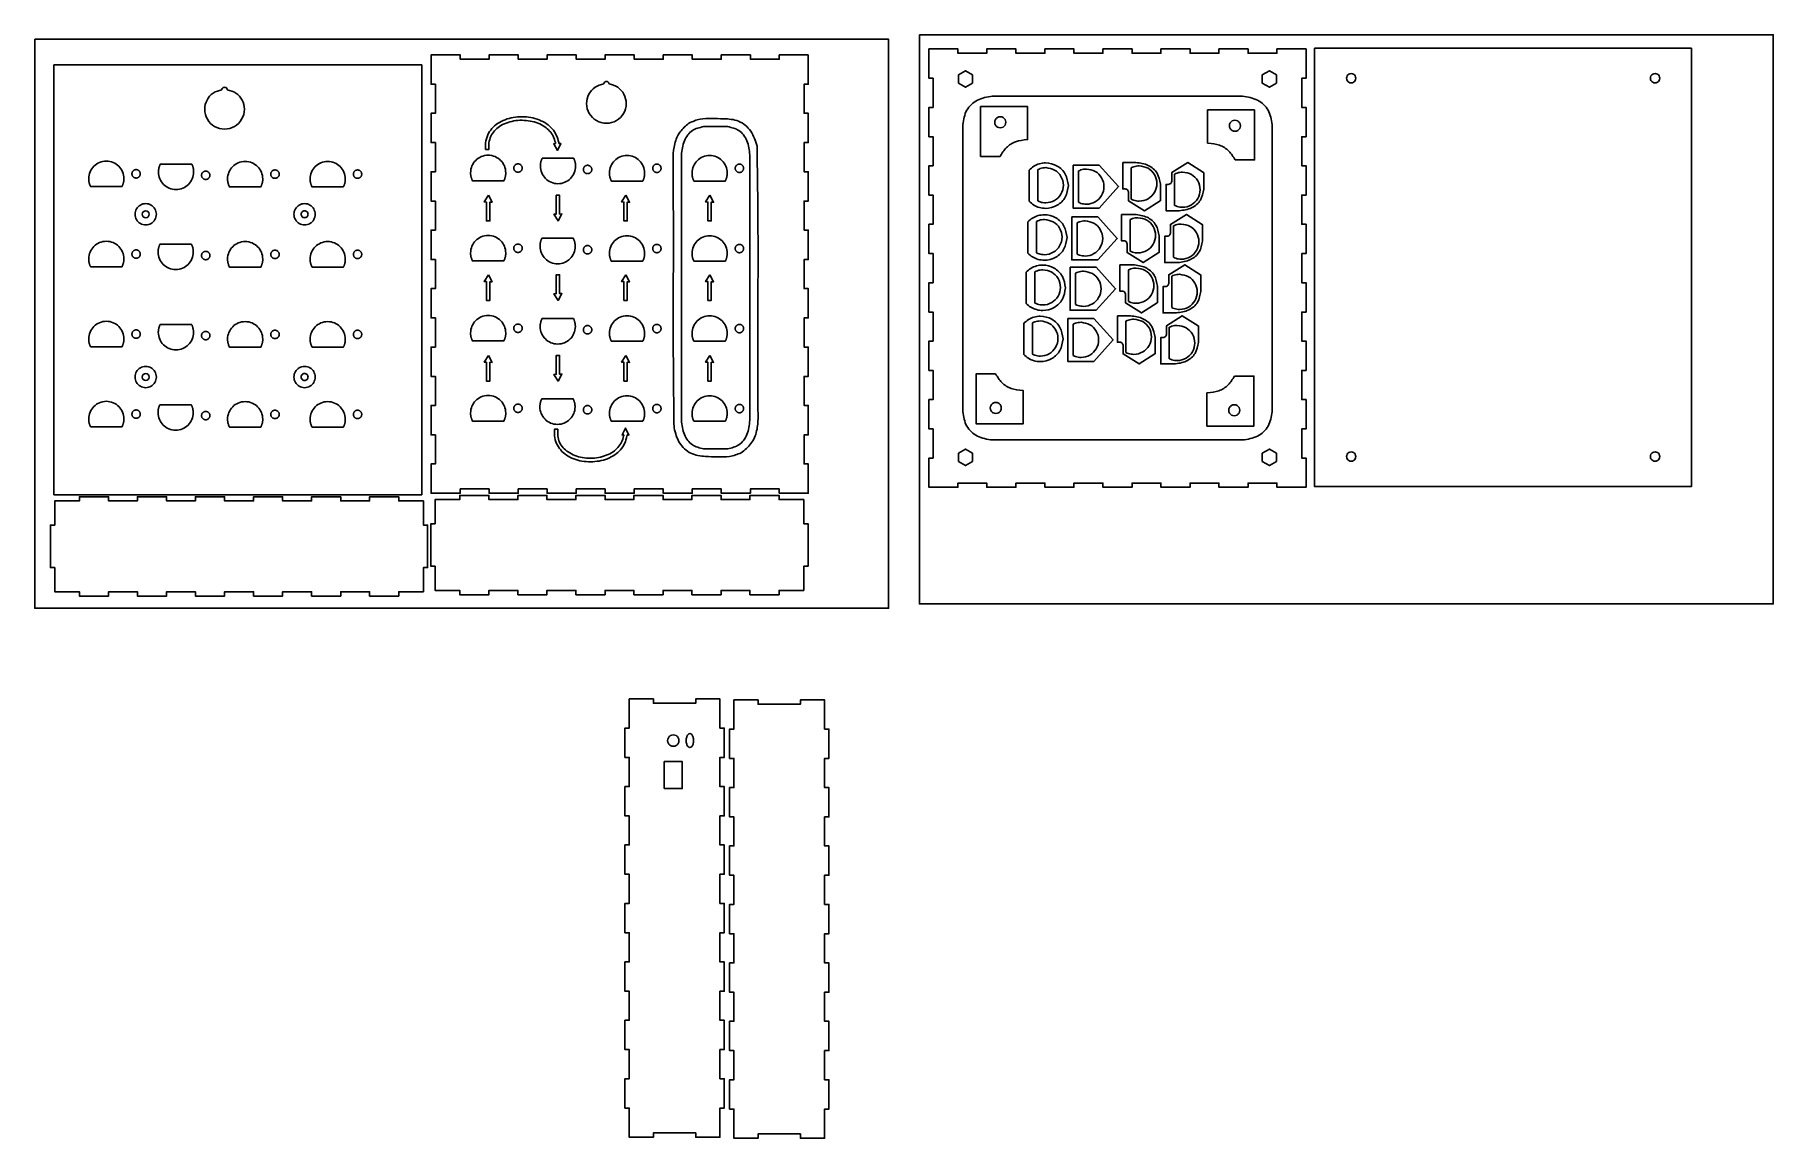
# Model space of a CAD drawing. Extents: x -632 to 590, y 202 to 978.
import ezdxf

# ---------------------------------------------------------------- set-up
doc = ezdxf.new("R2010")
doc.units = 0
doc.layers.get('0').update_dxf_attribs({"linetype": 'CONTINUOUS'})

msp = doc.modelspace()

# ---------------------------------------------------------------- linework, layer by layer
at = {"color": 3}
for points in [[(-10.29697, 977.6646), (589.594755, 977.6646), (589.594755, 577.77287), (-10.29697, 577.77287), (-10.29697, 977.6646)], [(-631.840861, 974.541134), (-31.949136, 974.541134), (-31.949136, 574.649404), (-631.840861, 574.649404), (-631.840861, 974.541134)]]:
    msp.add_lwpolyline(points, dxfattribs=at)
at = {"color": 7}
for points in [[(-3.657026, 967.670292), (-3.657026, 947.085681), (-0.658415, 947.085681), (-0.658415, 926.642237), (-3.657026, 926.642237), (-3.657026, 906.022348), (-0.658415, 906.022348), (-0.658415, 885.578904), (-3.657026, 885.578904), (-3.657026, 864.959014), (-0.658415, 864.959014), (-0.658415, 844.51557), (-3.657026, 844.51557), (-3.657026, 823.886876), (-0.658415, 823.886876), (-0.658415, 803.443375), (-3.657026, 803.443375), (-3.657026, 782.823514), (-0.658415, 782.823514), (-0.658415, 762.380042), (-3.657026, 762.380042), (-3.657026, 741.751375), (-0.658415, 741.751375), (-0.658415, 721.307875), (-3.657026, 721.307875), (-3.657026, 700.688042), (-0.658415, 700.688042), (-0.658415, 680.244542), (-3.657026, 680.244542), (-3.657026, 659.668792), (16.777613, 659.668792), (16.777613, 662.667403), (37.071167, 662.667403), (37.071167, 659.668792), (57.541112, 659.668792), (57.541112, 662.667403), (77.83464, 662.667403), (77.83464, 659.668792), (98.31339, 659.668792), (98.31339, 662.667403), (118.606945, 662.667403), (118.606945, 659.668792), (139.085667, 659.668792), (139.085667, 662.667403), (159.379223, 662.667403), (159.379223, 659.668792), (179.849168, 659.668792), (179.849168, 662.667403), (200.142695, 662.667403), (200.142695, 659.668792), (220.621445, 659.668792), (220.621445, 662.667403), (240.915001, 662.667403), (240.915001, 659.668792), (261.340834, 659.668792), (261.340834, 680.244542), (258.342223, 680.244542), (258.342223, 700.688042), (261.340834, 700.688042), (261.340834, 721.307875), (258.342223, 721.307875), (258.342223, 741.751375), (261.340834, 741.751375), (261.340834, 762.380042), (258.342223, 762.380042), (258.342223, 782.823514), (261.340834, 782.823514), (261.340834, 803.443375), (258.342223, 803.443375), (258.342223, 823.886876), (261.340834, 823.886876), (261.340834, 844.51557), (258.342223, 844.51557), (258.342223, 864.959014), (261.340834, 864.959014), (261.340834, 885.578904), (258.342223, 885.578904), (258.342223, 906.022348), (261.340834, 906.022348), (261.340834, 926.642237), (258.342223, 926.642237), (258.342223, 947.085681), (261.340834, 947.085681), (261.340834, 967.670292), (240.915001, 967.670292), (240.915001, 964.662848), (220.621445, 964.662848), (220.621445, 967.670292), (200.142695, 967.670292), (200.142695, 964.662848), (179.849168, 964.662848), (179.849168, 967.670292), (159.379223, 967.670292), (159.379223, 964.662848), (139.085667, 964.662848), (139.085667, 967.670292), (118.606945, 967.670292), (118.606945, 964.662848), (98.31339, 964.662848), (98.31339, 967.670292), (77.83464, 967.670292), (77.83464, 964.662848), (57.541112, 964.662848), (57.541112, 967.670292), (37.071167, 967.670292), (37.071167, 964.662848), (16.777613, 964.662848), (16.777613, 967.670292), (-3.657026, 967.670292), (-3.657026, 967.670292)], [(267.311547, 968.197879), (532.130113, 968.197879), (532.130113, 660.196434), (267.311547, 660.196434), (267.311547, 968.197879)], [(-618.333705, 956.465082), (-359.99643, 956.465082), (-359.99643, 654.390051), (-618.333705, 654.390051), (-618.333705, 956.465082)], [(-88.360041, 963.517076), (-88.360041, 942.938744), (-91.360041, 942.938744), (-91.360041, 922.49541), (-88.360041, 922.49541), (-88.360041, 901.872078), (-91.360041, 901.872078), (-91.360041, 881.428744), (-88.360041, 881.428744), (-88.360041, 860.805411), (-91.360041, 860.805411), (-91.360041, 840.362078), (-88.360041, 840.362078), (-88.360041, 819.738745), (-91.360041, 819.738745), (-91.360041, 799.295411), (-88.360041, 799.295411), (-88.360041, 778.672079), (-91.360041, 778.672079), (-91.360041, 758.228745), (-88.360041, 758.228745), (-88.360041, 737.605412), (-91.360041, 737.605412), (-91.360041, 717.162081), (-88.360041, 717.162081), (-88.360041, 696.538749), (-91.360041, 696.538749), (-91.360041, 676.095418), (-88.360041, 676.095418), (-88.360041, 655.517071), (-108.789656, 655.517071), (-108.789656, 658.517065), (-129.08427, 658.517065), (-129.08427, 655.517071), (-149.558886, 655.517071), (-149.558886, 658.517065), (-169.853503, 658.517065), (-169.853503, 655.517071), (-190.328118, 655.517071), (-190.328118, 658.517065), (-210.622732, 658.517065), (-210.622732, 655.517071), (-231.097348, 655.517071), (-231.097348, 658.517065), (-251.391962, 658.517065), (-251.391962, 655.517071), (-271.866577, 655.517071), (-271.866577, 658.517065), (-292.161194, 658.517065), (-292.161194, 655.517071), (-312.63581, 655.517071), (-312.63581, 658.517065), (-332.930424, 658.517065), (-332.930424, 655.517071), (-353.360039, 655.517071), (-353.360039, 676.095418), (-350.360039, 676.095418), (-350.360039, 696.538749), (-353.360039, 696.538749), (-353.360039, 717.162081), (-350.360039, 717.162081), (-350.360039, 737.605412), (-353.360039, 737.605412), (-353.360039, 758.228745), (-350.360039, 758.228745), (-350.360039, 778.672079), (-353.360039, 778.672079), (-353.360039, 799.295411), (-350.360039, 799.295411), (-350.360039, 819.738745), (-353.360039, 819.738745), (-353.360039, 840.362078), (-350.360039, 840.362078), (-350.360039, 860.805411), (-353.360039, 860.805411), (-353.360039, 881.428744), (-350.360039, 881.428744), (-350.360039, 901.872078), (-353.360039, 901.872078), (-353.360039, 922.49541), (-350.360039, 922.49541), (-350.360039, 942.938744), (-353.360039, 942.938744), (-353.360039, 963.517076), (-332.930424, 963.517076), (-332.930424, 960.517077), (-312.63581, 960.517077), (-312.63581, 963.517076), (-292.161194, 963.517076), (-292.161194, 960.517077), (-271.866577, 960.517077), (-271.866577, 963.517076), (-251.391962, 963.517076), (-251.391962, 960.517077), (-231.097348, 960.517077), (-231.097348, 963.517076), (-210.622732, 963.517076), (-210.622732, 960.517077), (-190.328118, 960.517077), (-190.328118, 963.517076), (-169.853503, 963.517076), (-169.853503, 960.517077), (-149.558886, 960.517077), (-149.558886, 963.517076), (-129.08427, 963.517076), (-129.08427, 960.517077), (-108.789656, 960.517077), (-108.789656, 963.517076), (-88.360038, 963.517076)], [(-498.508782, 940.72823), (-498.508782, 940.72823)], [(-230.200338, 944.792089), (-230.200338, 944.792089)], [(27.100995, 943.704884), (22.112044, 940.824524), (17.123075, 943.704884), (17.123075, 949.465661), (22.112044, 952.346021), (27.100995, 949.465661), (27.100995, 943.704884)], [(240.563753, 943.707029), (235.5748, 940.826641), (230.585831, 943.707029), (230.585831, 949.467778), (235.5748, 952.348138), (240.563753, 949.467778), (240.563753, 943.707029)], [(296.361268, 947.11289), (296.361268, 947.11289)], [(509.824033, 947.115013), (509.824033, 947.115013)], [(40.916445, 934.420959), (216.767334, 934.420959)], [(40.916445, 934.420959), (40.916445, 934.420959)], [(32.676572, 927.247011), (32.676572, 892.1809), (46.346711, 892.1809)], [(65.308517, 903.981288), (65.749489, 903.981288), (65.749489, 927.247011), (32.676572, 927.247011), (32.676572, 927.247011)], [(50.385359, 916.147719), (50.385359, 916.147719)], [(192.576854, 901.56222), (192.135881, 901.56222), (192.135881, 924.827943), (225.208798, 924.827943), (225.208798, 924.827943)], [(225.208798, 924.827943), (225.208798, 889.761832), (211.538659, 889.761832)], [(-161.961563, 913.089833), (-144.987646, 913.089833)], [(20.190752, 712.753042), (20.190752, 914.586042)], [(215.268612, 913.728651), (215.268612, 913.728651)], [(237.501862, 914.586042), (237.501862, 712.753042)], [(-325.639486, 880.65517), (-325.575704, 881.919469), (-325.388478, 883.147249), (-325.084045, 884.332356), (-324.668586, 885.468526), (-324.148337, 886.54955), (-323.52948, 887.569191), (-322.81828, 888.52124), (-322.020918, 889.399515), (-321.14363, 890.197724), (-320.192598, 890.909686), (-319.174058, 891.529192), (-318.094191, 892.050005), (-316.959262, 892.465916), (-315.775453, 892.770688), (-314.548972, 892.95814), (-313.286027, 893.021978), (-312.023111, 892.95814), (-310.79663, 892.770688), (-309.61282, 892.465916), (-308.477892, 892.050005), (-307.398025, 891.529192), (-306.379485, 890.909686), (-305.428452, 890.197724), (-304.551136, 889.399515), (-303.753802, 888.52124), (-303.042574, 887.569191), (-302.423745, 886.54955), (-301.903497, 885.468526), (-301.488038, 884.332356), (-301.183604, 883.147249), (-300.996378, 881.919469), (-300.932568, 880.65517), (-300.938212, 880.281762), (-300.954581, 879.911232), (-300.981957, 879.543666), (-301.019859, 879.179261), (-301.06826, 878.818101), (-301.126962, 878.460384), (-301.195825, 878.106224), (-301.274706, 877.755732), (-301.363465, 877.409106), (-301.461904, 877.06646), (-301.569882, 876.727963), (-301.687286, 876.393699), (-301.813891, 876.063866), (-301.949584, 875.738605), (-302.094223, 875.418), (-302.24761, 875.10225), (-303.626746, 875.10225), (-305.005853, 875.10225), (-306.384988, 875.10225), (-307.764124, 875.10225), (-309.143259, 875.10225), (-310.522366, 875.10225), (-311.901501, 875.10225), (-313.280637, 875.10225), (-314.659772, 875.10225), (-316.038879, 875.10225), (-317.418014, 875.10225), (-318.79715, 875.10225), (-320.176285, 875.10225), (-321.555392, 875.10225), (-322.934528, 875.10225), (-324.313663, 875.10225), (-324.467248, 875.418085), (-324.612282, 875.73869), (-324.748567, 876.063979), (-324.875934, 876.393812), (-324.994157, 876.72802), (-325.103067, 877.066489), (-325.202522, 877.409078), (-325.292268, 877.755647), (-325.372166, 878.106082), (-325.442016, 878.460215), (-325.501621, 878.817903), (-325.550812, 879.179035), (-325.589392, 879.543468), (-325.61705, 879.911063), (-325.633983, 880.281677), (-325.639628, 880.65517), (-325.639486, 880.65517)], [(-228.071451, 880.448527), (-228.007669, 881.712826), (-227.820443, 882.940634), (-227.51601, 884.125713), (-227.100551, 885.261883), (-226.580302, 886.342907), (-225.961473, 887.362548), (-225.250245, 888.314625), (-224.452883, 889.192872), (-223.575595, 889.991081), (-222.624563, 890.703071), (-221.606023, 891.322577), (-220.526156, 891.84339), (-219.391227, 892.259301), (-218.207418, 892.564073), (-216.980937, 892.751497), (-215.717992, 892.815364), (-214.455076, 892.751497), (-213.228595, 892.564073), (-212.044785, 892.259301), (-210.909857, 891.84339), (-209.82999, 891.322577), (-208.81145, 890.703071), (-207.860417, 889.991081), (-206.983101, 889.192872), (-206.185767, 888.314625), (-205.474539, 887.362548), (-204.85571, 886.342907), (-204.335462, 885.261883), (-203.920003, 884.125713), (-203.615569, 882.940634), (-203.428343, 881.712826), (-203.364533, 880.448527), (-203.370177, 880.075147), (-203.386546, 879.704589), (-203.413922, 879.337051), (-203.451824, 878.972618), (-203.500225, 878.611486), (-203.558927, 878.253741), (-203.62779, 877.89958), (-203.706671, 877.549117), (-203.79543, 877.202492), (-203.893869, 876.859846), (-204.001847, 876.52132), (-204.119251, 876.187084), (-204.245856, 875.857251), (-204.381549, 875.531962), (-204.526188, 875.211386), (-204.679575, 874.895635), (-206.058711, 874.895635), (-207.437818, 874.895635), (-208.816953, 874.895635), (-210.196089, 874.895635), (-211.575224, 874.895635), (-212.954331, 874.895635), (-214.333466, 874.895635), (-215.712602, 874.895635), (-217.091737, 874.895635), (-218.470844, 874.895635), (-219.849979, 874.895635), (-221.229115, 874.895635), (-222.60825, 874.895635), (-223.987357, 874.895635), (-225.366493, 874.895635), (-226.745628, 874.895635), (-226.899213, 875.211442), (-227.044247, 875.532046), (-227.180532, 875.857336), (-227.307899, 876.187169), (-227.426122, 876.521376), (-227.535032, 876.859846), (-227.634487, 877.202463), (-227.724233, 877.549032), (-227.804131, 877.899439), (-227.873981, 878.253572), (-227.933586, 878.611288), (-227.982777, 878.97242), (-228.021357, 879.336854), (-228.049297, 879.70442), (-228.06623, 880.075034), (-228.071875, 880.448527), (-228.071451, 880.448527)], [(-183.360832, 891.915498), (-183.360832, 891.915498)], [(-177.522647, 706.787223), (-177.522647, 893.089844)], [(-170.067024, 880.448527), (-170.003241, 881.712826), (-169.816015, 882.940634), (-169.511582, 884.125713), (-169.096123, 885.261883), (-168.575874, 886.342907), (-167.957046, 887.362548), (-167.245817, 888.314625), (-166.448455, 889.192872), (-165.571167, 889.991081), (-164.620135, 890.703071), (-163.601595, 891.322577), (-162.521728, 891.84339), (-161.386799, 892.259301), (-160.20299, 892.564073), (-158.976509, 892.751497), (-157.713564, 892.815364), (-156.450648, 892.751497), (-155.224167, 892.564073), (-154.040357, 892.259301), (-152.905429, 891.84339), (-151.825562, 891.322577), (-150.807022, 890.703071), (-149.85599, 889.991081), (-148.978674, 889.192872), (-148.181339, 888.314625), (-147.470111, 887.362548), (-146.851283, 886.342907), (-146.331034, 885.261883), (-145.915575, 884.125713), (-145.611142, 882.940634), (-145.423915, 881.712826), (-145.360105, 880.448527), (-145.365749, 880.075147), (-145.382118, 879.704589), (-145.409494, 879.337051), (-145.447396, 878.972618), (-145.495797, 878.611486), (-145.5545, 878.253741), (-145.623362, 877.89958), (-145.702243, 877.549117), (-145.791002, 877.202492), (-145.889441, 876.859846), (-145.997419, 876.52132), (-146.114824, 876.187084), (-146.241429, 875.857251), (-146.377121, 875.531962), (-146.52176, 875.211386), (-146.675148, 874.895635), (-148.054283, 874.895635), (-149.43339, 874.895635), (-150.812525, 874.895635), (-152.191661, 874.895635), (-153.570796, 874.895635), (-154.949903, 874.895635), (-156.329039, 874.895635), (-157.708174, 874.895635), (-159.087309, 874.895635), (-160.466416, 874.895635), (-161.845552, 874.895635), (-163.224687, 874.895635), (-164.603822, 874.895635), (-165.982929, 874.895635), (-167.362065, 874.895635), (-168.7412, 874.895635), (-168.894785, 875.211442), (-169.039819, 875.532046), (-169.176105, 875.857336), (-169.303471, 876.187169), (-169.421694, 876.521376), (-169.530604, 876.859846), (-169.630059, 877.202463), (-169.719806, 877.549032), (-169.799703, 877.899439), (-169.869553, 878.253572), (-169.929158, 878.611288), (-169.978349, 878.97242), (-170.016929, 879.336854), (-170.044869, 879.70442), (-170.061803, 880.075034), (-170.067447, 880.448527), (-170.067024, 880.448527)], [(-129.426534, 893.089844), (-129.426534, 706.787223)], [(-593.944456, 876.565629), (-593.880674, 877.829928), (-593.693448, 879.057736), (-593.389014, 880.242843), (-592.973555, 881.378985), (-592.453307, 882.460009), (-591.83445, 883.479678), (-591.12325, 884.431727), (-590.325887, 885.309974), (-589.4486, 886.108211), (-588.497567, 886.820173), (-587.479027, 887.439679), (-586.39916, 887.960492), (-585.264232, 888.376403), (-584.080422, 888.681175), (-582.853941, 888.868599), (-581.590997, 888.932466), (-580.32808, 888.868599), (-579.101599, 888.681175), (-577.91779, 888.376403), (-576.782861, 887.960492), (-575.702994, 887.439679), (-574.684454, 886.820173), (-573.733422, 886.108211), (-572.856106, 885.309974), (-572.058772, 884.431727), (-571.347544, 883.479678), (-570.728715, 882.460009), (-570.208466, 881.378985), (-569.793007, 880.242843), (-569.488574, 879.057736), (-569.301348, 877.829928), (-569.237537, 876.565629), (-569.243182, 876.192249), (-569.259551, 875.821691), (-569.286926, 875.454153), (-569.324829, 875.08972), (-569.37323, 874.728588), (-569.431932, 874.370871), (-569.500794, 874.016682), (-569.579675, 873.666219), (-569.668434, 873.319594), (-569.766873, 872.976948), (-569.874852, 872.638422), (-569.992256, 872.304186), (-570.118861, 871.974353), (-570.254553, 871.649064), (-570.399192, 871.328488), (-570.55258, 871.012737), (-571.931715, 871.012737), (-573.310822, 871.012737), (-574.689958, 871.012737), (-576.069093, 871.012737), (-577.448228, 871.012737), (-578.827336, 871.012737), (-580.206471, 871.012737), (-581.585606, 871.012737), (-582.964742, 871.012737), (-584.343849, 871.012737), (-585.722984, 871.012737), (-587.102119, 871.012737), (-588.481255, 871.012737), (-589.860362, 871.012737), (-591.239497, 871.012737), (-592.618632, 871.012737), (-592.772218, 871.328544), (-592.917252, 871.649177), (-593.053537, 871.974466), (-593.180904, 872.304271), (-593.299127, 872.638478), (-593.408036, 872.976976), (-593.507491, 873.319565), (-593.597238, 873.666134), (-593.677135, 874.01657), (-593.746985, 874.370674), (-593.80659, 874.72839), (-593.855782, 875.089522), (-593.894362, 875.453956), (-593.922019, 875.82155), (-593.938953, 876.192136), (-593.944597, 876.565629), (-593.944456, 876.565629)], [(-560.629308, 882.888818), (-560.327669, 882.873578), (-560.034779, 882.828874), (-559.752048, 882.756202), (-559.48103, 882.657), (-559.223136, 882.532766), (-558.979917, 882.384995), (-558.752812, 882.215182), (-558.543319, 882.024766), (-558.352932, 881.815301), (-558.183119, 881.588197), (-558.035347, 881.344949), (-557.911141, 881.087083), (-557.81194, 880.816065), (-557.73924, 880.533335), (-557.694536, 880.240444), (-557.679296, 879.938805), (-557.694536, 879.637194), (-557.73924, 879.344276), (-557.81194, 879.061574), (-557.911141, 878.790556), (-558.035347, 878.532661), (-558.183119, 878.289442), (-558.352932, 878.062338), (-558.543319, 877.852844), (-558.752812, 877.662457), (-558.979917, 877.492616), (-559.223136, 877.344873), (-559.48103, 877.220638), (-559.752048, 877.121437), (-560.034779, 877.048737), (-560.327669, 877.004033), (-560.629308, 876.988793), (-560.930919, 877.004033), (-561.223837, 877.048737), (-561.506539, 877.121437), (-561.777586, 877.220638), (-562.035452, 877.344873), (-562.278671, 877.492616), (-562.505775, 877.662457), (-562.715269, 877.852844), (-562.905656, 878.062338), (-563.075497, 878.289442), (-563.223241, 878.532661), (-563.347475, 878.790556), (-563.446676, 879.061574), (-563.519376, 879.344276), (-563.56408, 879.637194), (-563.57932, 879.938805), (-563.56408, 880.240444), (-563.519376, 880.533335), (-563.446676, 880.816065), (-563.347475, 881.087083), (-563.223241, 881.344949), (-563.075497, 881.588197), (-562.905656, 881.815301), (-562.715269, 882.024766), (-562.505775, 882.215182), (-562.278671, 882.384995), (-562.035452, 882.532766), (-561.777586, 882.657), (-561.506539, 882.756202), (-561.223837, 882.828874), (-560.930919, 882.873578), (-560.629308, 882.888818)], [(-544.913679, 881.289098), (-544.849897, 880.024798), (-544.66267, 878.796991), (-544.358209, 877.611911), (-543.94275, 876.475741), (-543.422501, 875.394717), (-542.803673, 874.375076), (-542.092473, 873.423), (-541.29511, 872.544752), (-540.417794, 871.746543), (-539.466762, 871.034553), (-538.448222, 870.415047), (-537.368383, 869.894234), (-536.233426, 869.478323), (-535.049617, 869.173552), (-533.823136, 868.986128), (-532.56022, 868.922261), (-531.297303, 868.986128), (-530.070822, 869.173552), (-528.886984, 869.478323), (-527.752056, 869.894234), (-526.672217, 870.415047), (-525.653649, 871.034553), (-524.702617, 871.746543), (-523.825329, 872.544752), (-523.027966, 873.423), (-522.316766, 874.375076), (-521.697938, 875.394717), (-521.177689, 876.475741), (-520.76223, 877.611911), (-520.457769, 878.796991), (-520.270542, 880.024798), (-520.20676, 881.289098), (-520.212405, 881.662478), (-520.228774, 882.033035), (-520.256149, 882.400573), (-520.294052, 882.765007), (-520.342424, 883.126138), (-520.401127, 883.483883), (-520.470017, 883.838044), (-520.548898, 884.188508), (-520.637629, 884.535133), (-520.736068, 884.877779), (-520.844074, 885.216304), (-520.961451, 885.55054), (-521.088084, 885.880373), (-521.223776, 886.205663), (-521.368387, 886.526239), (-521.521775, 886.841989), (-522.90091, 886.841989), (-524.280045, 886.841989), (-525.659181, 886.841989), (-527.038288, 886.841989), (-528.417423, 886.841989), (-529.796558, 886.841989), (-531.175694, 886.841989), (-532.554801, 886.841989), (-533.933936, 886.841989), (-535.313072, 886.841989), (-536.692207, 886.841989), (-538.071314, 886.841989), (-539.450449, 886.841989), (-540.829585, 886.841989), (-542.20872, 886.841989), (-543.587827, 886.841989), (-543.741441, 886.526182), (-543.886475, 886.205578), (-544.02276, 885.880289), (-544.150098, 885.550456), (-544.268321, 885.216248), (-544.377259, 884.877779), (-544.476686, 884.535189), (-544.566461, 884.188592), (-544.64633, 883.838185), (-544.71618, 883.484053), (-544.775785, 883.126336), (-544.824976, 882.765204), (-544.863556, 882.400771), (-544.891214, 882.033205), (-544.908147, 881.66259), (-544.913792, 881.289098), (-544.913679, 881.289098)], [(-511.755785, 881.856195), (-511.454174, 881.840955), (-511.161256, 881.796251), (-510.878554, 881.723579), (-510.607508, 881.624378), (-510.349641, 881.500143), (-510.106422, 881.352372), (-509.879318, 881.182559), (-509.669824, 880.992172), (-509.479437, 880.782678), (-509.309596, 880.555574), (-509.161852, 880.312326), (-509.037618, 880.05446), (-508.938417, 879.783442), (-508.865717, 879.500712), (-508.821013, 879.207822), (-508.805773, 878.906182), (-508.821013, 878.604572), (-508.865717, 878.311653), (-508.938417, 878.028951), (-509.037618, 877.757933), (-509.161852, 877.500038), (-509.309596, 877.256819), (-509.479437, 877.029715), (-509.669824, 876.820222), (-509.879318, 876.629834), (-510.106422, 876.459993), (-510.349641, 876.31225), (-510.607508, 876.188016), (-510.878554, 876.088814), (-511.161256, 876.016114), (-511.454174, 875.97141), (-511.755785, 875.95617), (-512.057424, 875.97141), (-512.350314, 876.016114), (-512.633016, 876.088814), (-512.904063, 876.188016), (-513.161957, 876.31225), (-513.405176, 876.459993), (-513.632281, 876.629834), (-513.841746, 876.820222), (-514.032161, 877.029715), (-514.201974, 877.256819), (-514.349746, 877.500038), (-514.473952, 877.757933), (-514.573153, 878.028951), (-514.645854, 878.311653), (-514.690558, 878.604572), (-514.705798, 878.906182), (-514.690558, 879.207822), (-514.645854, 879.500712), (-514.573153, 879.783442), (-514.473952, 880.05446), (-514.349746, 880.312326), (-514.201974, 880.555574), (-514.032161, 880.782678), (-513.841746, 880.992172), (-513.632281, 881.182559), (-513.405176, 881.352372), (-513.161957, 881.500143), (-512.904063, 881.624378), (-512.633016, 881.723579), (-512.350314, 881.796251), (-512.057424, 881.840955), (-511.755785, 881.856195)], [(-496.376424, 876.359014), (-496.312642, 877.623313), (-496.125415, 878.851093), (-495.820982, 880.0362), (-495.405523, 881.17237), (-494.885274, 882.253394), (-494.266446, 883.273035), (-493.555218, 884.225084), (-492.757855, 885.103359), (-491.880567, 885.901568), (-490.929535, 886.61353), (-489.910995, 887.233036), (-488.831128, 887.753849), (-487.6962, 888.16976), (-486.51239, 888.474532), (-485.285909, 888.661984), (-484.022964, 888.725822), (-482.760048, 888.661984), (-481.533567, 888.474532), (-480.349758, 888.16976), (-479.214829, 887.753849), (-478.134962, 887.233036), (-477.116422, 886.61353), (-476.16539, 885.901568), (-475.288074, 885.103359), (-474.49074, 884.225084), (-473.779511, 883.273035), (-473.160683, 882.253394), (-472.640434, 881.17237), (-472.224975, 880.0362), (-471.920542, 878.851093), (-471.733316, 877.623313), (-471.669505, 876.359014), (-471.67515, 875.985606), (-471.691518, 875.615076), (-471.718894, 875.24751), (-471.756796, 874.883105), (-471.805198, 874.521945), (-471.8639, 874.164228), (-471.932762, 873.810068), (-472.011643, 873.459576), (-472.100402, 873.11295), (-472.198841, 872.770304), (-472.306819, 872.431807), (-472.424224, 872.097543), (-472.550829, 871.76771), (-472.686521, 871.442449), (-472.83116, 871.121844), (-472.984548, 870.806094), (-474.363683, 870.806094), (-475.74279, 870.806094), (-477.121926, 870.806094), (-478.501061, 870.806094), (-479.880196, 870.806094), (-481.259303, 870.806094), (-482.638439, 870.806094), (-484.017574, 870.806094), (-485.396709, 870.806094), (-486.775816, 870.806094), (-488.154952, 870.806094), (-489.534087, 870.806094), (-490.913222, 870.806094), (-492.29233, 870.806094), (-493.671465, 870.806094), (-495.0506, 870.806094), (-495.204186, 871.121929), (-495.34922, 871.442534), (-495.485505, 871.767823), (-495.612872, 872.097656), (-495.731094, 872.431864), (-495.840004, 872.770333), (-495.939459, 873.112922), (-496.029206, 873.459491), (-496.109103, 873.809926), (-496.178953, 874.164059), (-496.238558, 874.521747), (-496.28775, 874.882879), (-496.326329, 875.247312), (-496.354269, 875.614907), (-496.371203, 875.985521), (-496.376847, 876.359014), (-496.376424, 876.359014)], [(-463.061304, 882.682175), (-462.759665, 882.666935), (-462.466775, 882.622231), (-462.184073, 882.549558), (-461.913026, 882.450357), (-461.655132, 882.326123), (-461.411913, 882.178352), (-461.184808, 882.008538), (-460.975315, 881.818123), (-460.784928, 881.608658), (-460.615115, 881.381554), (-460.467343, 881.138306), (-460.343109, 880.88044), (-460.243936, 880.609422), (-460.171236, 880.326692), (-460.126532, 880.033801), (-460.111292, 879.732162), (-460.126532, 879.430551), (-460.171236, 879.137633), (-460.243936, 878.854931), (-460.343109, 878.583913), (-460.467343, 878.326018), (-460.615115, 878.082799), (-460.784928, 877.855695), (-460.975315, 877.646201), (-461.184808, 877.455814), (-461.411913, 877.285973), (-461.655132, 877.13823), (-461.913026, 877.013995), (-462.184073, 876.914794), (-462.466775, 876.842094), (-462.759665, 876.79739), (-463.061304, 876.78215), (-463.362915, 876.79739), (-463.655833, 876.842094), (-463.938535, 876.914794), (-464.209582, 877.013995), (-464.467448, 877.13823), (-464.710667, 877.285973), (-464.937771, 877.455814), (-465.147265, 877.646201), (-465.337652, 877.855695), (-465.507493, 878.082799), (-465.655237, 878.326018), (-465.779471, 878.583913), (-465.878672, 878.854931), (-465.951372, 879.137633), (-465.996076, 879.430551), (-466.011316, 879.732162), (-465.996076, 880.033801), (-465.951372, 880.326692), (-465.878672, 880.609422), (-465.779471, 880.88044), (-465.655237, 881.138306), (-465.507493, 881.381554), (-465.337652, 881.608658), (-465.147265, 881.818123), (-464.937771, 882.008538), (-464.710667, 882.178352), (-464.467448, 882.326123), (-464.209582, 882.450357), (-463.938535, 882.549558), (-463.655833, 882.622231), (-463.362915, 882.666935), (-463.061304, 882.682175)], [(-438.371996, 876.359014), (-438.308214, 877.623313), (-438.120988, 878.851093), (-437.816554, 880.0362), (-437.401095, 881.17237), (-436.880847, 882.253394), (-436.262018, 883.273035), (-435.55079, 884.225084), (-434.753427, 885.103359), (-433.87614, 885.901568), (-432.925107, 886.61353), (-431.906567, 887.233036), (-430.8267, 887.753849), (-429.691772, 888.16976), (-428.507962, 888.474532), (-427.281481, 888.661984), (-426.018537, 888.725822), (-424.75562, 888.661984), (-423.529139, 888.474532), (-422.34533, 888.16976), (-421.210401, 887.753849), (-420.130534, 887.233036), (-419.111994, 886.61353), (-418.160962, 885.901568), (-417.283646, 885.103359), (-416.486312, 884.225084), (-415.775084, 883.273035), (-415.156255, 882.253394), (-414.636006, 881.17237), (-414.220547, 880.0362), (-413.916114, 878.851093), (-413.728888, 877.623313), (-413.665077, 876.359014), (-413.670722, 875.985606), (-413.687091, 875.615076), (-413.714466, 875.24751), (-413.752369, 874.883105), (-413.80077, 874.521945), (-413.859472, 874.164228), (-413.928334, 873.810068), (-414.007215, 873.459576), (-414.095974, 873.11295), (-414.194413, 872.770304), (-414.302392, 872.431807), (-414.419796, 872.097543), (-414.546401, 871.76771), (-414.682093, 871.442449), (-414.826732, 871.121844), (-414.98012, 870.806094), (-416.359255, 870.806094), (-417.738362, 870.806094), (-419.117498, 870.806094), (-420.496633, 870.806094), (-421.875768, 870.806094), (-423.254876, 870.806094), (-424.634011, 870.806094), (-426.013146, 870.806094), (-427.392282, 870.806094), (-428.771389, 870.806094), (-430.150524, 870.806094), (-431.529659, 870.806094), (-432.908795, 870.806094), (-434.287902, 870.806094), (-435.667037, 870.806094), (-437.046172, 870.806094), (-437.199758, 871.121929), (-437.344792, 871.442534), (-437.481077, 871.767823), (-437.608444, 872.097656), (-437.726667, 872.431864), (-437.835576, 872.770333), (-437.935031, 873.112922), (-438.024778, 873.459491), (-438.104675, 873.809926), (-438.174525, 874.164059), (-438.23413, 874.521747), (-438.283322, 874.882879), (-438.321902, 875.247312), (-438.349842, 875.614907), (-438.366775, 875.985521), (-438.372419, 876.359014), (-438.371996, 876.359014)], [(-405.056848, 882.682231), (-404.755209, 882.666991), (-404.462319, 882.622287), (-404.179588, 882.549615), (-403.90857, 882.450414), (-403.650676, 882.32618), (-403.407457, 882.178408), (-403.180352, 882.008595), (-402.970859, 881.81818), (-402.780472, 881.608714), (-402.610659, 881.38161), (-402.462887, 881.138363), (-402.338653, 880.880496), (-402.23948, 880.609478), (-402.16678, 880.326748), (-402.122076, 880.033858), (-402.106836, 879.732219), (-402.122076, 879.430608), (-402.16678, 879.137689), (-402.23948, 878.854987), (-402.338653, 878.583969), (-402.462887, 878.326075), (-402.610659, 878.082856), (-402.780472, 877.855751), (-402.970859, 877.646258), (-403.180352, 877.455871), (-403.407457, 877.286029), (-403.650676, 877.138286), (-403.90857, 877.014052), (-404.179588, 876.914851), (-404.462319, 876.84215), (-404.755209, 876.797446), (-405.056848, 876.782206), (-405.358459, 876.797446), (-405.651377, 876.84215), (-405.934079, 876.914851), (-406.205126, 877.014052), (-406.462992, 877.138286), (-406.706211, 877.286029), (-406.933315, 877.455871), (-407.142809, 877.646258), (-407.333196, 877.855751), (-407.503037, 878.082856), (-407.650781, 878.326075), (-407.775015, 878.583969), (-407.874216, 878.854987), (-407.946916, 879.137689), (-407.99162, 879.430608), (-408.00686, 879.732219), (-407.99162, 880.033858), (-407.946916, 880.326748), (-407.874216, 880.609478), (-407.775015, 880.880496), (-407.650781, 881.138363), (-407.503037, 881.38161), (-407.333196, 881.608714), (-407.142809, 881.81818), (-406.933315, 882.008595), (-406.706211, 882.178408), (-406.462992, 882.32618), (-406.205126, 882.450414), (-405.934079, 882.549615), (-405.651377, 882.622287), (-405.358459, 882.666991), (-405.056848, 882.682231)], [(-292.324338, 886.978359), (-292.022699, 886.963119), (-291.729809, 886.918415), (-291.447079, 886.845714), (-291.176061, 886.746513), (-290.918166, 886.622279), (-290.674947, 886.474536), (-290.447843, 886.304694), (-290.238349, 886.114307), (-290.047962, 885.904814), (-289.878149, 885.67771), (-289.730378, 885.43449), (-289.606172, 885.176624), (-289.50697, 884.905578), (-289.43427, 884.622876), (-289.389566, 884.329957), (-289.374326, 884.028346), (-289.389566, 883.726707), (-289.43427, 883.433817), (-289.50697, 883.151115), (-289.606172, 882.880069), (-289.730378, 882.622202), (-289.878149, 882.378955), (-290.047962, 882.151879), (-290.238349, 881.942386), (-290.447843, 881.75197), (-290.674947, 881.582157), (-290.918166, 881.434386), (-291.176061, 881.31018), (-291.447079, 881.210978), (-291.729809, 881.138278), (-292.022699, 881.093574), (-292.324338, 881.078334), (-292.625949, 881.093574), (-292.918868, 881.138278), (-293.20157, 881.210978), (-293.472616, 881.31018), (-293.730482, 881.434386), (-293.973702, 881.582157), (-294.200806, 881.75197), (-294.410299, 881.942386), (-294.600686, 882.151879), (-294.770528, 882.378955), (-294.918271, 882.622202), (-295.042505, 882.880069), (-295.141706, 883.151115), (-295.214407, 883.433817), (-295.259111, 883.726707), (-295.274351, 884.028346), (-295.259111, 884.329957), (-295.214407, 884.622876), (-295.141706, 884.905578), (-295.042505, 885.176624), (-294.918271, 885.43449), (-294.770528, 885.67771), (-294.600686, 885.904814), (-294.410299, 886.114307), (-294.200806, 886.304694), (-293.973702, 886.474536), (-293.730482, 886.622279), (-293.472616, 886.746513), (-293.20157, 886.845714), (-292.918868, 886.918415), (-292.625949, 886.963119), (-292.324338, 886.978359)], [(-276.608707, 885.37861), (-276.544924, 884.11434), (-276.357698, 882.886532), (-276.053237, 881.701424), (-275.637777, 880.565254), (-275.117529, 879.48423), (-274.4987, 878.464589), (-273.7875, 877.512541), (-272.990138, 876.634294), (-272.112822, 875.836056), (-271.161789, 875.124094), (-270.143249, 874.504588), (-269.063411, 873.983775), (-267.928454, 873.567864), (-266.744645, 873.263093), (-265.518163, 873.075669), (-264.255247, 873.011802), (-262.992331, 873.075669), (-261.76585, 873.263093), (-260.582012, 873.567864), (-259.447084, 873.983775), (-258.367245, 874.504588), (-257.348677, 875.124094), (-256.397644, 875.836056), (-255.520357, 876.634294), (-254.722994, 877.512541), (-254.011794, 878.464589), (-253.392965, 879.48423), (-252.872717, 880.565254), (-252.457258, 881.701424), (-252.152796, 882.886532), (-251.96557, 884.11434), (-251.901788, 885.37861), (-251.907432, 885.752019), (-251.923801, 886.122548), (-251.951177, 886.490114), (-251.989079, 886.85452), (-252.037452, 887.21568), (-252.096154, 887.573396), (-252.165045, 887.927585), (-252.243926, 888.278049), (-252.332657, 888.624674), (-252.431096, 888.96732), (-252.539102, 889.305817), (-252.656478, 889.640081), (-252.783111, 889.969914), (-252.918804, 890.295176), (-253.063415, 890.61578), (-253.216802, 890.93153), (-254.595938, 890.93153), (-255.975073, 890.93153), (-257.354208, 890.93153), (-258.733315, 890.93153), (-260.112451, 890.93153), (-261.491586, 890.93153), (-262.870721, 890.93153), (-264.249829, 890.93153), (-265.628964, 890.93153), (-267.008099, 890.93153), (-268.387235, 890.93153), (-269.766342, 890.93153), (-271.145477, 890.93153), (-272.524612, 890.93153), (-273.903748, 890.93153), (-275.282855, 890.93153), (-275.436468, 890.615724), (-275.581502, 890.295091), (-275.717787, 889.969802), (-275.845126, 889.639997), (-275.963349, 889.305761), (-276.072287, 888.967292), (-276.171714, 888.624702), (-276.261489, 888.278133), (-276.341357, 887.927698), (-276.411207, 887.573566), (-276.470813, 887.215877), (-276.520004, 886.854746), (-276.558584, 886.490312), (-276.586242, 886.122718), (-276.603175, 885.752103), (-276.608819, 885.37861), (-276.608707, 885.37861)], [(-243.450813, 885.945736), (-243.149202, 885.930496), (-242.856283, 885.885792), (-242.573581, 885.813092), (-242.302535, 885.71389), (-242.044669, 885.589656), (-241.80145, 885.441913), (-241.574345, 885.272072), (-241.364852, 885.081684), (-241.174465, 884.872191), (-241.004623, 884.645087), (-240.85688, 884.401868), (-240.732646, 884.144001), (-240.633445, 883.872955), (-240.560744, 883.590253), (-240.51604, 883.297334), (-240.5008, 882.995724), (-240.51604, 882.694084), (-240.560744, 882.401194), (-240.633445, 882.118492), (-240.732646, 881.847446), (-240.85688, 881.58958), (-241.004623, 881.346332), (-241.174465, 881.119256), (-241.364852, 880.909763), (-241.574345, 880.719347), (-241.80145, 880.549534), (-242.044669, 880.401763), (-242.302535, 880.277557), (-242.573581, 880.178356), (-242.856283, 880.105655), (-243.149202, 880.060951), (-243.450813, 880.045711), (-243.752452, 880.060951), (-244.045342, 880.105655), (-244.328044, 880.178356), (-244.59909, 880.277557), (-244.856985, 880.401763), (-245.100204, 880.549534), (-245.327308, 880.719347), (-245.536774, 880.909763), (-245.727189, 881.119256), (-245.897002, 881.346332), (-246.044774, 881.58958), (-246.16898, 881.847446), (-246.268181, 882.118492), (-246.340881, 882.401194), (-246.385585, 882.694084), (-246.400825, 882.995724), (-246.385585, 883.297334), (-246.340881, 883.590253), (-246.268181, 883.872955), (-246.16898, 884.144001), (-246.044774, 884.401868), (-245.897002, 884.645087), (-245.727189, 884.872191), (-245.536774, 885.081684), (-245.327308, 885.272072), (-245.100204, 885.441913), (-244.856985, 885.589656), (-244.59909, 885.71389), (-244.328044, 885.813092), (-244.045342, 885.885792), (-243.752452, 885.930496), (-243.450813, 885.945736)], [(-194.756332, 886.771716), (-194.454693, 886.756476), (-194.161802, 886.711772), (-193.8791, 886.639071), (-193.608054, 886.53987), (-193.350159, 886.415636), (-193.10694, 886.267893), (-192.879836, 886.098051), (-192.670343, 885.907664), (-192.479955, 885.698171), (-192.310142, 885.471066), (-192.162371, 885.227847), (-192.038137, 884.969981), (-191.938964, 884.698935), (-191.866263, 884.416233), (-191.821559, 884.123314), (-191.806319, 883.821703), (-191.821559, 883.520064), (-191.866263, 883.227174), (-191.938964, 882.944472), (-192.038137, 882.673426), (-192.162371, 882.415559), (-192.310142, 882.172312), (-192.479955, 881.945236), (-192.670343, 881.735742), (-192.879836, 881.545327), (-193.10694, 881.375514), (-193.350159, 881.227742), (-193.608054, 881.103536), (-193.8791, 881.004335), (-194.161802, 880.931635), (-194.454693, 880.886931), (-194.756332, 880.871691), (-195.057943, 880.886931), (-195.350861, 880.931635), (-195.633563, 881.004335), (-195.904609, 881.103536), (-196.162476, 881.227742), (-196.405695, 881.375514), (-196.632799, 881.545327), (-196.842293, 881.735742), (-197.03268, 881.945236), (-197.202521, 882.172312), (-197.350264, 882.415559), (-197.474499, 882.673426), (-197.5737, 882.944472), (-197.6464, 883.227174), (-197.691104, 883.520064), (-197.706344, 883.821703), (-197.691104, 884.123314), (-197.6464, 884.416233), (-197.5737, 884.698935), (-197.474499, 884.969981), (-197.350264, 885.227847), (-197.202521, 885.471066), (-197.03268, 885.698171), (-196.842293, 885.907664), (-196.632799, 886.098051), (-196.405695, 886.267893), (-196.162476, 886.415636), (-195.904609, 886.53987), (-195.633563, 886.639071), (-195.350861, 886.711772), (-195.057943, 886.756476), (-194.756332, 886.771716)], [(-136.751876, 886.771772), (-136.450237, 886.756532), (-136.157346, 886.711828), (-135.874616, 886.639128), (-135.603598, 886.539927), (-135.345703, 886.415692), (-135.102484, 886.267949), (-134.87538, 886.098108), (-134.665887, 885.907721), (-134.475499, 885.698227), (-134.305686, 885.471123), (-134.157915, 885.227904), (-134.033681, 884.970037), (-133.934508, 884.698991), (-133.861807, 884.416289), (-133.817103, 884.123371), (-133.801863, 883.82176), (-133.817103, 883.520121), (-133.861807, 883.22723), (-133.934508, 882.944528), (-134.033681, 882.673482), (-134.157915, 882.415616), (-134.305686, 882.172368), (-134.475499, 881.945292), (-134.665887, 881.735799), (-134.87538, 881.545384), (-135.102484, 881.37557), (-135.345703, 881.227799), (-135.603598, 881.103593), (-135.874616, 881.004392), (-136.157346, 880.931691), (-136.450237, 880.886987), (-136.751876, 880.871747), (-137.053487, 880.886987), (-137.346405, 880.931691), (-137.629107, 881.004392), (-137.900153, 881.103593), (-138.15802, 881.227799), (-138.401239, 881.37557), (-138.628343, 881.545384), (-138.837837, 881.735799), (-139.028224, 881.945292), (-139.198065, 882.172368), (-139.345808, 882.415616), (-139.470043, 882.673482), (-139.569244, 882.944528), (-139.641944, 883.22723), (-139.686648, 883.520121), (-139.701888, 883.82176), (-139.686648, 884.123371), (-139.641944, 884.416289), (-139.569244, 884.698991), (-139.470043, 884.970037), (-139.345808, 885.227904), (-139.198065, 885.471123), (-139.028224, 885.698227), (-138.837837, 885.907721), (-138.628343, 886.098108), (-138.401239, 886.267949), (-138.15802, 886.415692), (-137.900153, 886.539927), (-137.629107, 886.639128), (-137.346405, 886.711828), (-137.053487, 886.756532), (-136.751876, 886.771772)], [(66.790155, 882.595138), (66.790155, 860.687638)], [(97.667129, 886.058681), (97.667129, 855.869844), (115.934498, 855.869844), (129.589313, 870.959457), (115.934498, 886.058681), (97.667129, 886.058681), (97.667129, 886.058681)], [(132.563794, 887.90199), (132.563794, 869.366371), (134.068038, 869.366371)], [(141.859714, 887.90199), (132.563794, 887.90199), (132.563794, 887.90199)], [(166.96132, 874.718123), (166.96132, 880.842611), (167.080305, 880.842611), (178.194329, 887.90199), (189.30824, 880.842611), (189.470603, 880.842611), (189.470603, 869.166019)], [(94.359738, 871.641388), (94.359738, 871.641388)], [(136.524613, 867.2104), (136.524613, 861.085912), (136.643598, 861.085912), (147.757622, 854.026532), (158.871533, 861.085912), (159.033896, 861.085912), (159.033896, 872.762504)], [(163.000501, 854.026532), (163.000501, 872.562151), (164.504745, 872.562151)], [(-551.416107, 851.551737), (-551.608639, 850.59808), (-552.133685, 849.819316), (-552.912449, 849.29427), (-553.866106, 849.101738), (-554.819764, 849.29427), (-555.598528, 849.819316), (-556.123574, 850.59808), (-556.316106, 851.551737), (-556.123574, 852.505366), (-555.598528, 853.28413), (-554.819764, 853.809204), (-553.866106, 854.001736), (-552.912449, 853.809204), (-552.133685, 853.28413), (-551.608639, 852.505366), (-551.416107, 851.551737)], [(-546.378948, 851.551737), (-546.378948, 851.551737)], [(-439.826485, 851.551737), (-439.87624, 851.057961), (-440.019017, 850.59808), (-440.244907, 850.181915), (-440.544063, 849.819316), (-440.906662, 849.520132), (-441.322827, 849.29427), (-441.782708, 849.151494), (-442.276484, 849.101738), (-442.770232, 849.151494), (-443.230113, 849.29427), (-443.646278, 849.520132), (-444.008877, 849.819316), (-444.308061, 850.181915), (-444.533951, 850.59808), (-444.676699, 851.057961), (-444.726483, 851.551737), (-444.676699, 852.045485), (-444.533951, 852.505366), (-444.308061, 852.921531), (-444.008877, 853.28413), (-443.646278, 853.583314), (-443.230113, 853.809204), (-442.770232, 853.951952), (-442.276484, 854.001736), (-441.782708, 853.951952), (-441.322827, 853.809204), (-440.906662, 853.583314), (-440.544063, 853.28413), (-440.244907, 852.921531), (-440.019017, 852.505366), (-439.87624, 852.045485), (-439.826485, 851.551737)], [(-434.789326, 851.551737), (-434.789326, 851.551737)], [(65.875755, 846.157314), (65.875755, 824.249814)], [(96.752729, 849.620857), (96.752729, 819.43202), (115.020098, 819.43202), (128.674913, 834.521633), (115.020098, 849.620857), (96.752729, 849.620857), (96.752729, 849.620857)], [(131.649394, 851.464166), (131.649394, 832.928547), (133.153638, 832.928547)], [(140.945314, 851.464166), (131.649394, 851.464166), (131.649394, 851.464166)], [(172.296421, 854.026532), (163.000501, 854.026532), (163.000501, 854.026532)], [(166.04692, 838.280299), (166.04692, 844.404787), (166.165905, 844.404787), (177.279929, 851.464166), (188.39384, 844.404787), (188.556203, 844.404787), (188.556203, 832.728195)], [(-593.944456, 820.194732), (-593.880674, 821.459031), (-593.693448, 822.686838), (-593.389014, 823.871918), (-592.973555, 825.008088), (-592.453307, 826.089112), (-591.83445, 827.108753), (-591.12325, 828.060829), (-590.325887, 828.939077), (-589.4486, 829.737286), (-588.497567, 830.449276), (-587.479027, 831.068782), (-586.39916, 831.589595), (-585.264232, 832.005478), (-584.080422, 832.310278), (-582.853941, 832.497701), (-581.590997, 832.56154), (-580.32808, 832.497701), (-579.101599, 832.310278), (-577.91779, 832.005478), (-576.782861, 831.589595), (-575.702994, 831.068782), (-574.684454, 830.449276), (-573.733422, 829.737286), (-572.856106, 828.939077), (-572.058772, 828.060829), (-571.347544, 827.108753), (-570.728715, 826.089112), (-570.208466, 825.008088), (-569.793007, 823.871918), (-569.488574, 822.686838), (-569.301348, 821.459031), (-569.237537, 820.194732), (-569.243182, 819.821352), (-569.259551, 819.450794), (-569.286926, 819.083256), (-569.324829, 818.718822), (-569.37323, 818.357691), (-569.431932, 817.999946), (-569.500794, 817.645785), (-569.579675, 817.295322), (-569.668434, 816.948668), (-569.766873, 816.60605), (-569.874852, 816.267525), (-569.992256, 815.933289), (-570.118861, 815.603456), (-570.254553, 815.278166), (-570.399192, 814.95759), (-570.55258, 814.64184), (-571.931715, 814.64184), (-573.310822, 814.64184), (-574.689958, 814.64184), (-576.069093, 814.64184), (-577.448228, 814.64184), (-578.827336, 814.64184), (-580.206471, 814.64184), (-581.585606, 814.64184), (-582.964742, 814.64184), (-584.343849, 814.64184), (-585.722984, 814.64184), (-587.102119, 814.64184), (-588.481255, 814.64184), (-589.860362, 814.64184), (-591.239497, 814.64184), (-592.618632, 814.64184), (-592.772218, 814.957647), (-592.917252, 815.278251), (-593.053537, 815.60354), (-593.180904, 815.933374), (-593.299127, 816.267581), (-593.408036, 816.60605), (-593.507491, 816.94864), (-593.597238, 817.295237), (-593.677135, 817.645644), (-593.746985, 817.999776), (-593.80659, 818.357493), (-593.855782, 818.718625), (-593.894362, 819.08303), (-593.922019, 819.450624), (-593.938953, 819.821239), (-593.944597, 820.194732), (-593.944456, 820.194732)], [(-496.376424, 819.988117), (-496.312642, 821.252416), (-496.125415, 822.480195), (-495.820982, 823.665303), (-495.405523, 824.801473), (-494.885274, 825.882497), (-494.266446, 826.902138), (-493.555218, 827.854186), (-492.757855, 828.732462), (-491.880567, 829.530671), (-490.929535, 830.242633), (-489.910995, 830.862139), (-488.831128, 831.382952), (-487.6962, 831.798863), (-486.51239, 832.103634), (-485.285909, 832.291086), (-484.022964, 832.354925), (-482.760048, 832.291086), (-481.533567, 832.103634), (-480.349758, 831.798863), (-479.214829, 831.382952), (-478.134962, 830.862139), (-477.116422, 830.242633), (-476.16539, 829.530671), (-475.288074, 828.732462), (-474.49074, 827.854186), (-473.779511, 826.902138), (-473.160683, 825.882497), (-472.640434, 824.801473), (-472.224975, 823.665303), (-471.920542, 822.480195), (-471.733316, 821.252416), (-471.669505, 819.988117), (-471.67515, 819.614708), (-471.691518, 819.244179), (-471.718894, 818.876613), (-471.756796, 818.512207), (-471.805198, 818.151048), (-471.8639, 817.793331), (-471.932762, 817.43917), (-472.011643, 817.088678), (-472.100402, 816.742053), (-472.198841, 816.399407), (-472.306819, 816.06091), (-472.424224, 815.726646), (-472.550829, 815.396813), (-472.686521, 815.071552), (-472.83116, 814.750947), (-472.984548, 814.435197), (-474.363683, 814.435197), (-475.74279, 814.435197), (-477.121926, 814.435197), (-478.501061, 814.435197), (-479.880196, 814.435197), (-481.259303, 814.435197), (-482.638439, 814.435197), (-484.017574, 814.435197), (-485.396709, 814.435197), (-486.775816, 814.435197), (-488.154952, 814.435197), (-489.534087, 814.435197), (-490.913222, 814.435197), (-492.29233, 814.435197), (-493.671465, 814.435197), (-495.0506, 814.435197), (-495.204186, 814.751032), (-495.34922, 815.071636), (-495.485505, 815.396926), (-495.612872, 815.726759), (-495.731094, 816.060966), (-495.840004, 816.399435), (-495.939459, 816.742025), (-496.029206, 817.088594), (-496.109103, 817.439029), (-496.178953, 817.793162), (-496.238558, 818.15085), (-496.28775, 818.511982), (-496.326329, 818.876415), (-496.354269, 819.24401), (-496.371203, 819.614624), (-496.376847, 819.988117), (-496.376424, 819.988117)], [(-438.371996, 819.988117), (-438.308214, 821.252416), (-438.120988, 822.480195), (-437.816554, 823.665303), (-437.401095, 824.801473), (-436.880847, 825.882497), (-436.262018, 826.902138), (-435.55079, 827.854186), (-434.753427, 828.732462), (-433.87614, 829.530671), (-432.925107, 830.242633), (-431.906567, 830.862139), (-430.8267, 831.382952), (-429.691772, 831.798863), (-428.507962, 832.103634), (-427.281481, 832.291086), (-426.018537, 832.354925), (-424.75562, 832.291086), (-423.529139, 832.103634), (-422.34533, 831.798863), (-421.210401, 831.382952), (-420.130534, 830.862139), (-419.111994, 830.242633), (-418.160962, 829.530671), (-417.283646, 828.732462), (-416.486312, 827.854186), (-415.775084, 826.902138), (-415.156255, 825.882497), (-414.636006, 824.801473), (-414.220547, 823.665303), (-413.916114, 822.480195), (-413.728888, 821.252416), (-413.665077, 819.988117), (-413.670722, 819.614708), (-413.687091, 819.244179), (-413.714466, 818.876613), (-413.752369, 818.512207), (-413.80077, 818.151048), (-413.859472, 817.793331), (-413.928334, 817.43917), (-414.007215, 817.088678), (-414.095974, 816.742053), (-414.194413, 816.399407), (-414.302392, 816.06091), (-414.419796, 815.726646), (-414.546401, 815.396813), (-414.682093, 815.071552), (-414.826732, 814.750947), (-414.98012, 814.435197), (-416.359255, 814.435197), (-417.738362, 814.435197), (-419.117498, 814.435197), (-420.496633, 814.435197), (-421.875768, 814.435197), (-423.254876, 814.435197), (-424.634011, 814.435197), (-426.013146, 814.435197), (-427.392282, 814.435197), (-428.771389, 814.435197), (-430.150524, 814.435197), (-431.529659, 814.435197), (-432.908795, 814.435197), (-434.287902, 814.435197), (-435.667037, 814.435197), (-437.046172, 814.435197), (-437.199758, 814.751032), (-437.344792, 815.071636), (-437.481077, 815.396926), (-437.608444, 815.726759), (-437.726667, 816.060966), (-437.835576, 816.399435), (-437.935031, 816.742025), (-438.024778, 817.088594), (-438.104675, 817.439029), (-438.174525, 817.793162), (-438.23413, 818.15085), (-438.283322, 818.511982), (-438.321902, 818.876415), (-438.349842, 819.24401), (-438.366775, 819.614624), (-438.372419, 819.988117), (-438.371996, 819.988117)], [(-325.639486, 824.284244), (-325.575704, 825.548544), (-325.388478, 826.776351), (-325.084045, 827.961459), (-324.668586, 829.097601), (-324.148337, 830.178625), (-323.52948, 831.198294), (-322.81828, 832.150342), (-322.020918, 833.02859), (-321.14363, 833.826827), (-320.192598, 834.538789), (-319.174058, 835.158295), (-318.094191, 835.679108), (-316.959262, 836.095019), (-315.775453, 836.39979), (-314.548972, 836.587214), (-313.286027, 836.651081), (-312.023111, 836.587214), (-310.79663, 836.39979), (-309.61282, 836.095019), (-308.477892, 835.679108), (-307.398025, 835.158295), (-306.379485, 834.538789), (-305.428452, 833.826827), (-304.551136, 833.02859), (-303.753802, 832.150342), (-303.042574, 831.198294), (-302.423745, 830.178625), (-301.903497, 829.097601), (-301.488038, 827.961459), (-301.183604, 826.776351), (-300.996378, 825.548544), (-300.932568, 824.284244), (-300.938212, 823.910864), (-300.954581, 823.540307), (-300.981957, 823.172769), (-301.019859, 822.808335), (-301.06826, 822.447204), (-301.126962, 822.089487), (-301.195825, 821.735298), (-301.274706, 821.384834), (-301.363465, 821.038209), (-301.461904, 820.695563), (-301.569882, 820.357038), (-301.687286, 820.022802), (-301.813891, 819.692969), (-301.949584, 819.367679), (-302.094223, 819.047103), (-302.24761, 818.731353), (-303.626746, 818.731353), (-305.005853, 818.731353), (-306.384988, 818.731353), (-307.764124, 818.731353), (-309.143259, 818.731353), (-310.522366, 818.731353), (-311.901501, 818.731353), (-313.280637, 818.731353), (-314.659772, 818.731353), (-316.038879, 818.731353), (-317.418014, 818.731353), (-318.79715, 818.731353), (-320.176285, 818.731353), (-321.555392, 818.731353), (-322.934528, 818.731353), (-324.313663, 818.731353), (-324.467248, 819.04716), (-324.612282, 819.367792), (-324.748567, 819.693082), (-324.875934, 820.022886), (-324.994157, 820.357094), (-325.103067, 820.695591), (-325.202522, 821.038181), (-325.292268, 821.38475), (-325.372166, 821.735185), (-325.442016, 822.089289), (-325.501621, 822.447006), (-325.550812, 822.808138), (-325.589392, 823.172571), (-325.61705, 823.540166), (-325.633983, 823.910752), (-325.639628, 824.284244), (-325.639486, 824.284244)], [(-292.324338, 830.607462), (-292.022699, 830.592222), (-291.729809, 830.547518), (-291.447079, 830.474817), (-291.176061, 830.375616), (-290.918166, 830.251382), (-290.674947, 830.103638), (-290.447843, 829.933797), (-290.238349, 829.74341), (-290.047962, 829.533916), (-289.878149, 829.306812), (-289.730378, 829.063593), (-289.606172, 828.805727), (-289.50697, 828.53468), (-289.43427, 828.251978), (-289.389566, 827.95906), (-289.374326, 827.657449), (-289.389566, 827.35581), (-289.43427, 827.06292), (-289.50697, 826.780218), (-289.606172, 826.509172), (-289.730378, 826.251305), (-289.878149, 826.008058), (-290.047962, 825.780982), (-290.238349, 825.571488), (-290.447843, 825.381073), (-290.674947, 825.21126), (-290.918166, 825.063488), (-291.176061, 824.939282), (-291.447079, 824.840081), (-291.729809, 824.767381), (-292.022699, 824.722677), (-292.324338, 824.707437), (-292.625949, 824.722677), (-292.918868, 824.767381), (-293.20157, 824.840081), (-293.472616, 824.939282), (-293.730482, 825.063488), (-293.973702, 825.21126), (-294.200806, 825.381073), (-294.410299, 825.571488), (-294.600686, 825.780982), (-294.770528, 826.008058), (-294.918271, 826.251305), (-295.042505, 826.509172), (-295.141706, 826.780218), (-295.214407, 827.06292), (-295.259111, 827.35581), (-295.274351, 827.657449), (-295.259111, 827.95906), (-295.214407, 828.251978), (-295.141706, 828.53468), (-295.042505, 828.805727), (-294.918271, 829.063593), (-294.770528, 829.306812), (-294.600686, 829.533916), (-294.410299, 829.74341), (-294.200806, 829.933797), (-293.973702, 830.103638), (-293.730482, 830.251382), (-293.472616, 830.375616), (-293.20157, 830.474817), (-292.918868, 830.547518), (-292.625949, 830.592222), (-292.324338, 830.607462)], [(-276.859913, 829.091279), (-276.79613, 827.827008), (-276.608904, 826.5992), (-276.304443, 825.414093), (-275.888983, 824.277923), (-275.368735, 823.196899), (-274.749906, 822.177258), (-274.038706, 821.22521), (-273.241344, 820.346962), (-272.364028, 819.548725), (-271.412995, 818.836763), (-270.394455, 818.217257), (-269.314617, 817.696444), (-268.17966, 817.280533), (-266.995851, 816.975761), (-265.769369, 816.788338), (-264.506453, 816.724471), (-263.243537, 816.788338), (-262.017056, 816.975761), (-260.833218, 817.280533), (-259.69829, 817.696444), (-258.618451, 818.217257), (-257.599883, 818.836763), (-256.64885, 819.548725), (-255.771563, 820.346962), (-254.9742, 821.22521), (-254.263, 822.177258), (-253.644171, 823.196899), (-253.123923, 824.277923), (-252.708464, 825.414093), (-252.404002, 826.5992), (-252.216776, 827.827008), (-252.152994, 829.091279), (-252.158638, 829.464687), (-252.175007, 829.835217), (-252.202383, 830.202783), (-252.240285, 830.567188), (-252.288658, 830.928348), (-252.34736, 831.286065), (-252.416251, 831.640254), (-252.495132, 831.990717), (-252.583863, 832.337343), (-252.682302, 832.679989), (-252.790308, 833.018486), (-252.907684, 833.35275), (-253.034317, 833.682583), (-253.17001, 834.007844), (-253.314621, 834.328449), (-253.468008, 834.644199), (-254.847144, 834.644199), (-256.226279, 834.644199), (-257.605414, 834.644199), (-258.984521, 834.644199), (-260.363657, 834.644199), (-261.742792, 834.644199), (-263.121927, 834.644199), (-264.501035, 834.644199), (-265.88017, 834.644199), (-267.259305, 834.644199), (-268.638441, 834.644199), (-270.017548, 834.644199), (-271.396683, 834.644199), (-272.775818, 834.644199), (-274.154954, 834.644199), (-275.534061, 834.644199), (-275.687674, 834.328392), (-275.832708, 834.00776), (-275.968993, 833.68247), (-276.096332, 833.352665), (-276.214555, 833.01843), (-276.323493, 832.67996), (-276.42292, 832.337371), (-276.512695, 831.990802), (-276.592563, 831.640367), (-276.662413, 831.286234), (-276.722019, 830.928546), (-276.77121, 830.567414), (-276.80979, 830.202981), (-276.83773, 829.835386), (-276.854663, 829.464772), (-276.860308, 829.091279), (-276.859913, 829.091279)], [(-228.071451, 824.07763), (-228.007669, 825.341929), (-227.820443, 826.569736), (-227.51601, 827.754816), (-227.100551, 828.890986), (-226.580302, 829.97201), (-225.961473, 830.991651), (-225.250245, 831.943727), (-224.452883, 832.821975), (-223.575595, 833.620184), (-222.624563, 834.332174), (-221.606023, 834.95168), (-220.526156, 835.472493), (-219.391227, 835.888404), (-218.207418, 836.193176), (-216.980937, 836.380599), (-215.717992, 836.444466), (-214.455076, 836.380599), (-213.228595, 836.193176), (-212.044785, 835.888404), (-210.909857, 835.472493), (-209.82999, 834.95168), (-208.81145, 834.332174), (-207.860417, 833.620184), (-206.983101, 832.821975), (-206.185767, 831.943727), (-205.474539, 830.991651), (-204.85571, 829.97201), (-204.335462, 828.890986), (-203.920003, 827.754816), (-203.615569, 826.569736), (-203.428343, 825.341929), (-203.364533, 824.07763), (-203.370177, 823.70425), (-203.386546, 823.333692), (-203.413922, 822.966154), (-203.451824, 822.60172), (-203.500225, 822.240589), (-203.558927, 821.882844), (-203.62779, 821.528683), (-203.706671, 821.17822), (-203.79543, 820.831594), (-203.893869, 820.488948), (-204.001847, 820.150423), (-204.119251, 819.816187), (-204.245856, 819.486354), (-204.381549, 819.161064), (-204.526188, 818.840488), (-204.679575, 818.524738), (-206.058711, 818.524738), (-207.437818, 818.524738), (-208.816953, 818.524738), (-210.196089, 818.524738), (-211.575224, 818.524738), (-212.954331, 818.524738), (-214.333466, 818.524738), (-215.712602, 818.524738), (-217.091737, 818.524738), (-218.470844, 818.524738), (-219.849979, 818.524738), (-221.229115, 818.524738), (-222.60825, 818.524738), (-223.987357, 818.524738), (-225.366493, 818.524738), (-226.745628, 818.524738), (-226.899213, 818.840545), (-227.044247, 819.161149), (-227.180532, 819.486438), (-227.307899, 819.816272), (-227.426122, 820.150479), (-227.535032, 820.488948), (-227.634487, 820.831566), (-227.724233, 821.178135), (-227.804131, 821.528542), (-227.873981, 821.882674), (-227.933586, 822.240391), (-227.982777, 822.601523), (-228.021357, 822.965956), (-228.049297, 823.333522), (-228.06623, 823.704137), (-228.071875, 824.07763), (-228.071451, 824.07763)], [(-170.067024, 824.07763), (-170.003241, 825.341929), (-169.816015, 826.569736), (-169.511582, 827.754816), (-169.096123, 828.890986), (-168.575874, 829.97201), (-167.957046, 830.991651), (-167.245817, 831.943727), (-166.448455, 832.821975), (-165.571167, 833.620184), (-164.620135, 834.332174), (-163.601595, 834.95168), (-162.521728, 835.472493), (-161.386799, 835.888404), (-160.20299, 836.193176), (-158.976509, 836.380599), (-157.713564, 836.444466), (-156.450648, 836.380599), (-155.224167, 836.193176), (-154.040357, 835.888404), (-152.905429, 835.472493), (-151.825562, 834.95168), (-150.807022, 834.332174), (-149.85599, 833.620184), (-148.978674, 832.821975), (-148.181339, 831.943727), (-147.470111, 830.991651), (-146.851283, 829.97201), (-146.331034, 828.890986), (-145.915575, 827.754816), (-145.611142, 826.569736), (-145.423915, 825.341929), (-145.360105, 824.07763), (-145.365749, 823.70425), (-145.382118, 823.333692), (-145.409494, 822.966154), (-145.447396, 822.60172), (-145.495797, 822.240589), (-145.5545, 821.882844), (-145.623362, 821.528683), (-145.702243, 821.17822), (-145.791002, 820.831594), (-145.889441, 820.488948), (-145.997419, 820.150423), (-146.114824, 819.816187), (-146.241429, 819.486354), (-146.377121, 819.161064), (-146.52176, 818.840488), (-146.675148, 818.524738), (-148.054283, 818.524738), (-149.43339, 818.524738), (-150.812525, 818.524738), (-152.191661, 818.524738), (-153.570796, 818.524738), (-154.949903, 818.524738), (-156.329039, 818.524738), (-157.708174, 818.524738), (-159.087309, 818.524738), (-160.466416, 818.524738), (-161.845552, 818.524738), (-163.224687, 818.524738), (-164.603822, 818.524738), (-165.982929, 818.524738), (-167.362065, 818.524738), (-168.7412, 818.524738), (-168.894785, 818.840545), (-169.039819, 819.161149), (-169.176105, 819.486438), (-169.303471, 819.816272), (-169.421694, 820.150479), (-169.530604, 820.488948), (-169.630059, 820.831566), (-169.719806, 821.178135), (-169.799703, 821.528542), (-169.869553, 821.882674), (-169.929158, 822.240391), (-169.978349, 822.601523), (-170.016929, 822.965956), (-170.044869, 823.333522), (-170.061803, 823.704137), (-170.067447, 824.07763), (-170.067024, 824.07763)], [(93.445338, 835.203564), (93.445338, 835.203564)], [(135.610213, 830.772576), (135.610213, 824.648088), (135.729198, 824.648088), (146.843222, 817.588708), (157.957133, 824.648088), (158.119496, 824.648088), (158.119496, 836.32468)], [(162.086101, 817.588708), (162.086101, 836.124327), (163.590345, 836.124327)], [(-560.629308, 826.51792), (-560.327669, 826.50268), (-560.034779, 826.457976), (-559.752048, 826.385304), (-559.48103, 826.286103), (-559.223136, 826.161869), (-558.979917, 826.014097), (-558.752812, 825.844284), (-558.543319, 825.653897), (-558.352932, 825.444404), (-558.183119, 825.217299), (-558.035347, 824.974052), (-557.911141, 824.716186), (-557.81194, 824.445168), (-557.73924, 824.162437), (-557.694536, 823.869547), (-557.679296, 823.567908), (-557.694536, 823.266297), (-557.73924, 822.973379), (-557.81194, 822.690677), (-557.911141, 822.419659), (-558.035347, 822.161764), (-558.183119, 821.918545), (-558.352932, 821.691441), (-558.543319, 821.481947), (-558.752812, 821.29156), (-558.979917, 821.121719), (-559.223136, 820.973975), (-559.48103, 820.849741), (-559.752048, 820.75054), (-560.034779, 820.67784), (-560.327669, 820.633136), (-560.629308, 820.617896), (-560.930919, 820.633136), (-561.223837, 820.67784), (-561.506539, 820.75054), (-561.777586, 820.849741), (-562.035452, 820.973975), (-562.278671, 821.121719), (-562.505775, 821.29156), (-562.715269, 821.481947), (-562.905656, 821.691441), (-563.075497, 821.918545), (-563.223241, 822.161764), (-563.347475, 822.419659), (-563.446676, 822.690677), (-563.519376, 822.973379), (-563.56408, 823.266297), (-563.57932, 823.567908), (-563.56408, 823.869547), (-563.519376, 824.162437), (-563.446676, 824.445168), (-563.347475, 824.716186), (-563.223241, 824.974052), (-563.075497, 825.217299), (-562.905656, 825.444404), (-562.715269, 825.653897), (-562.505775, 825.844284), (-562.278671, 826.014097), (-562.035452, 826.161869), (-561.777586, 826.286103), (-561.506539, 826.385304), (-561.223837, 826.457976), (-560.930919, 826.50268), (-560.629308, 826.51792)], [(-545.164885, 825.001766), (-545.101103, 823.737467), (-544.913876, 822.509659), (-544.609415, 821.32458), (-544.193956, 820.18841), (-543.673707, 819.107386), (-543.054879, 818.087745), (-542.343679, 817.135668), (-541.546316, 816.257421), (-540.669, 815.459212), (-539.717968, 814.747222), (-538.699428, 814.127716), (-537.619589, 813.606903), (-536.484632, 813.190992), (-535.300823, 812.88622), (-534.074342, 812.698796), (-532.811426, 812.63493), (-531.548509, 812.698796), (-530.322028, 812.88622), (-529.13819, 813.190992), (-528.003262, 813.606903), (-526.923423, 814.127716), (-525.904855, 814.747222), (-524.953823, 815.459212), (-524.076535, 816.257421), (-523.279172, 817.135668), (-522.567972, 818.087745), (-521.949144, 819.107386), (-521.428895, 820.18841), (-521.013436, 821.32458), (-520.708975, 822.509659), (-520.521748, 823.737467), (-520.457966, 825.001766), (-520.463611, 825.375146), (-520.47998, 825.745704), (-520.507355, 826.113242), (-520.545258, 826.477676), (-520.59363, 826.838807), (-520.652333, 827.196552), (-520.721223, 827.550713), (-520.800104, 827.901176), (-520.888835, 828.247802), (-520.987274, 828.590448), (-521.09528, 828.928973), (-521.212657, 829.263209), (-521.33929, 829.593042), (-521.474982, 829.918331), (-521.619593, 830.238908), (-521.772981, 830.554658), (-523.152116, 830.554658), (-524.531251, 830.554658), (-525.910387, 830.554658), (-527.289494, 830.554658), (-528.668629, 830.554658), (-530.047764, 830.554658), (-531.4269, 830.554658), (-532.806007, 830.554658), (-534.185142, 830.554658), (-535.564278, 830.554658), (-536.943413, 830.554658), (-538.32252, 830.554658), (-539.701655, 830.554658), (-541.080791, 830.554658), (-542.459926, 830.554658), (-543.839033, 830.554658), (-543.992647, 830.238851), (-544.137681, 829.918247), (-544.273966, 829.592957), (-544.401304, 829.263124), (-544.519527, 828.928917), (-544.628465, 828.590448), (-544.727892, 828.247858), (-544.817667, 827.901261), (-544.897536, 827.550854), (-544.967386, 827.196721), (-545.026991, 826.839005), (-545.076182, 826.477873), (-545.114762, 826.11344), (-545.142702, 825.745873), (-545.159636, 825.375259), (-545.16528, 825.001766), (-545.164885, 825.001766)], [(-511.755785, 825.485298), (-511.454174, 825.470058), (-511.161256, 825.425354), (-510.878554, 825.352681), (-510.607508, 825.25348), (-510.349641, 825.129246), (-510.106422, 824.981474), (-509.879318, 824.811661), (-509.669824, 824.621246), (-509.479437, 824.411781), (-509.309596, 824.184676), (-509.161852, 823.941429), (-509.037618, 823.683563), (-508.938417, 823.412545), (-508.865717, 823.129814), (-508.821013, 822.836924), (-508.805773, 822.535285), (-508.821013, 822.233674), (-508.865717, 821.940756), (-508.938417, 821.658054), (-509.037618, 821.387036), (-509.161852, 821.129141), (-509.309596, 820.885922), (-509.479437, 820.658818), (-509.669824, 820.449324), (-509.879318, 820.258937), (-510.106422, 820.089096), (-510.349641, 819.941352), (-510.607508, 819.817118), (-510.878554, 819.717917), (-511.161256, 819.645217), (-511.454174, 819.600513), (-511.755785, 819.585273), (-512.057424, 819.600513), (-512.350314, 819.645217), (-512.633016, 819.717917), (-512.904063, 819.817118), (-513.161957, 819.941352), (-513.405176, 820.089096), (-513.632281, 820.258937), (-513.841746, 820.449324), (-514.032161, 820.658818), (-514.201974, 820.885922), (-514.349746, 821.129141), (-514.473952, 821.387036), (-514.573153, 821.658054), (-514.645854, 821.940756), (-514.690558, 822.233674), (-514.705798, 822.535285), (-514.690558, 822.836924), (-514.645854, 823.129814), (-514.573153, 823.412545), (-514.473952, 823.683563), (-514.349746, 823.941429), (-514.201974, 824.184676), (-514.032161, 824.411781), (-513.841746, 824.621246), (-513.632281, 824.811661), (-513.405176, 824.981474), (-513.161957, 825.129246), (-512.904063, 825.25348), (-512.633016, 825.352681), (-512.350314, 825.425354), (-512.057424, 825.470058), (-511.755785, 825.485298)], [(-463.061304, 826.311277), (-462.759665, 826.296037), (-462.466775, 826.251333), (-462.184073, 826.178661), (-461.913026, 826.07946), (-461.655132, 825.955226), (-461.411913, 825.807454), (-461.184808, 825.637641), (-460.975315, 825.447226), (-460.784928, 825.23776), (-460.615115, 825.010656), (-460.467343, 824.767409), (-460.343109, 824.509542), (-460.243936, 824.238524), (-460.171236, 823.955794), (-460.126532, 823.662904), (-460.111292, 823.361265), (-460.126532, 823.059654), (-460.171236, 822.766736), (-460.243936, 822.484034), (-460.343109, 822.213016), (-460.467343, 821.955121), (-460.615115, 821.711902), (-460.784928, 821.484798), (-460.975315, 821.275304), (-461.184808, 821.084917), (-461.411913, 820.915076), (-461.655132, 820.767332), (-461.913026, 820.643098), (-462.184073, 820.543897), (-462.466775, 820.471196), (-462.759665, 820.426492), (-463.061304, 820.411252), (-463.362915, 820.426492), (-463.655833, 820.471196), (-463.938535, 820.543897), (-464.209582, 820.643098), (-464.467448, 820.767332), (-464.710667, 820.915076), (-464.937771, 821.084917), (-465.147265, 821.275304), (-465.337652, 821.484798), (-465.507493, 821.711902), (-465.655237, 821.955121), (-465.779471, 822.213016), (-465.878672, 822.484034), (-465.951372, 822.766736), (-465.996076, 823.059654), (-466.011316, 823.361265), (-465.996076, 823.662904), (-465.951372, 823.955794), (-465.878672, 824.238524), (-465.779471, 824.509542), (-465.655237, 824.767409), (-465.507493, 825.010656), (-465.337652, 825.23776), (-465.147265, 825.447226), (-464.937771, 825.637641), (-464.710667, 825.807454), (-464.467448, 825.955226), (-464.209582, 826.07946), (-463.938535, 826.178661), (-463.655833, 826.251333), (-463.362915, 826.296037), (-463.061304, 826.311277)], [(-405.056848, 826.311334), (-404.755209, 826.296094), (-404.462319, 826.25139), (-404.179588, 826.178718), (-403.90857, 826.079516), (-403.650676, 825.955282), (-403.407457, 825.807511), (-403.180352, 825.637698), (-402.970859, 825.447282), (-402.780472, 825.237817), (-402.610659, 825.010713), (-402.462887, 824.767465), (-402.338653, 824.509599), (-402.23948, 824.238581), (-402.16678, 823.955851), (-402.122076, 823.66296), (-402.106836, 823.361321), (-402.122076, 823.05971), (-402.16678, 822.766792), (-402.23948, 822.48409), (-402.338653, 822.213072), (-402.462887, 821.955177), (-402.610659, 821.711958), (-402.780472, 821.484854), (-402.970859, 821.27536), (-403.180352, 821.084973), (-403.407457, 820.915132), (-403.650676, 820.767389), (-403.90857, 820.643154), (-404.179588, 820.543953), (-404.462319, 820.471253), (-404.755209, 820.426549), (-405.056848, 820.411309), (-405.358459, 820.426549), (-405.651377, 820.471253), (-405.934079, 820.543953), (-406.205126, 820.643154), (-406.462992, 820.767389), (-406.706211, 820.915132), (-406.933315, 821.084973), (-407.142809, 821.27536), (-407.333196, 821.484854), (-407.503037, 821.711958), (-407.650781, 821.955177), (-407.775015, 822.213072), (-407.874216, 822.48409), (-407.946916, 822.766792), (-407.99162, 823.05971), (-408.00686, 823.361321), (-407.99162, 823.66296), (-407.946916, 823.955851), (-407.874216, 824.238581), (-407.775015, 824.509599), (-407.650781, 824.767465), (-407.503037, 825.010713), (-407.333196, 825.237817), (-407.142809, 825.447282), (-406.933315, 825.637698), (-406.706211, 825.807511), (-406.462992, 825.955282), (-406.205126, 826.079516), (-405.934079, 826.178718), (-405.651377, 826.25139), (-405.358459, 826.296094), (-405.056848, 826.311334)], [(-243.450813, 829.574839), (-243.149202, 829.559599), (-242.856283, 829.514895), (-242.573581, 829.442194), (-242.302535, 829.342993), (-242.044669, 829.218759), (-241.80145, 829.071016), (-241.574345, 828.901174), (-241.364852, 828.710787), (-241.174465, 828.501294), (-241.004623, 828.274189), (-240.85688, 828.03097), (-240.732646, 827.773104), (-240.633445, 827.502058), (-240.560744, 827.219356), (-240.51604, 826.926437), (-240.5008, 826.624826), (-240.51604, 826.323187), (-240.560744, 826.030297), (-240.633445, 825.747595), (-240.732646, 825.476549), (-240.85688, 825.218682), (-241.004623, 824.975435), (-241.174465, 824.748359), (-241.364852, 824.538865), (-241.574345, 824.34845), (-241.80145, 824.178637), (-242.044669, 824.030865), (-242.302535, 823.906659), (-242.573581, 823.807458), (-242.856283, 823.734758), (-243.149202, 823.690054), (-243.450813, 823.674814), (-243.752452, 823.690054), (-244.045342, 823.734758), (-244.328044, 823.807458), (-244.59909, 823.906659), (-244.856985, 824.030865), (-245.100204, 824.178637), (-245.327308, 824.34845), (-245.536774, 824.538865), (-245.727189, 824.748359), (-245.897002, 824.975435), (-246.044774, 825.218682), (-246.16898, 825.476549), (-246.268181, 825.747595), (-246.340881, 826.030297), (-246.385585, 826.323187), (-246.400825, 826.624826), (-246.385585, 826.926437), (-246.340881, 827.219356), (-246.268181, 827.502058), (-246.16898, 827.773104), (-246.044774, 828.03097), (-245.897002, 828.274189), (-245.727189, 828.501294), (-245.536774, 828.710787), (-245.327308, 828.901174), (-245.100204, 829.071016), (-244.856985, 829.218759), (-244.59909, 829.342993), (-244.328044, 829.442194), (-244.045342, 829.514895), (-243.752452, 829.559599), (-243.450813, 829.574839)], [(-194.756332, 830.400818), (-194.454693, 830.385578), (-194.161802, 830.340874), (-193.8791, 830.268174), (-193.608054, 830.168973), (-193.350159, 830.044739), (-193.10694, 829.896995), (-192.879836, 829.727154), (-192.670343, 829.536767), (-192.479955, 829.327273), (-192.310142, 829.100169), (-192.162371, 828.85695), (-192.038137, 828.599084), (-191.938964, 828.328037), (-191.866263, 828.045335), (-191.821559, 827.752417), (-191.806319, 827.450806), (-191.821559, 827.149167), (-191.866263, 826.856277), (-191.938964, 826.573575), (-192.038137, 826.302528), (-192.162371, 826.044662), (-192.310142, 825.801415), (-192.479955, 825.574339), (-192.670343, 825.364845), (-192.879836, 825.17443), (-193.10694, 825.004617), (-193.350159, 824.856845), (-193.608054, 824.732639), (-193.8791, 824.633438), (-194.161802, 824.560738), (-194.454693, 824.516034), (-194.756332, 824.500794), (-195.057943, 824.516034), (-195.350861, 824.560738), (-195.633563, 824.633438), (-195.904609, 824.732639), (-196.162476, 824.856845), (-196.405695, 825.004617), (-196.632799, 825.17443), (-196.842293, 825.364845), (-197.03268, 825.574339), (-197.202521, 825.801415), (-197.350264, 826.044662), (-197.474499, 826.302528), (-197.5737, 826.573575), (-197.6464, 826.856277), (-197.691104, 827.149167), (-197.706344, 827.450806), (-197.691104, 827.752417), (-197.6464, 828.045335), (-197.5737, 828.328037), (-197.474499, 828.599084), (-197.350264, 828.85695), (-197.202521, 829.100169), (-197.03268, 829.327273), (-196.842293, 829.536767), (-196.632799, 829.727154), (-196.405695, 829.896995), (-196.162476, 830.044739), (-195.904609, 830.168973), (-195.633563, 830.268174), (-195.350861, 830.340874), (-195.057943, 830.385578), (-194.756332, 830.400818)], [(-136.751876, 830.400875), (-136.450237, 830.385635), (-136.157346, 830.340931), (-135.874616, 830.26823), (-135.603598, 830.169029), (-135.345703, 830.044795), (-135.102484, 829.897052), (-134.87538, 829.72721), (-134.665887, 829.536823), (-134.475499, 829.32733), (-134.305686, 829.100226), (-134.157915, 828.857006), (-134.033681, 828.59914), (-133.934508, 828.328094), (-133.861807, 828.045392), (-133.817103, 827.752473), (-133.801863, 827.450862), (-133.817103, 827.149223), (-133.861807, 826.856333), (-133.934508, 826.573631), (-134.033681, 826.302585), (-134.157915, 826.044718), (-134.305686, 825.801471), (-134.475499, 825.574395), (-134.665887, 825.364902), (-134.87538, 825.174486), (-135.102484, 825.004673), (-135.345703, 824.856902), (-135.603598, 824.732696), (-135.874616, 824.633494), (-136.157346, 824.560794), (-136.450237, 824.51609), (-136.751876, 824.50085), (-137.053487, 824.51609), (-137.346405, 824.560794), (-137.629107, 824.633494), (-137.900153, 824.732696), (-138.15802, 824.856902), (-138.401239, 825.004673), (-138.628343, 825.174486), (-138.837837, 825.364902), (-139.028224, 825.574395), (-139.198065, 825.801471), (-139.345808, 826.044718), (-139.470043, 826.302585), (-139.569244, 826.573631), (-139.641944, 826.856333), (-139.686648, 827.149223), (-139.701888, 827.450862), (-139.686648, 827.752473), (-139.641944, 828.045392), (-139.569244, 828.328094), (-139.470043, 828.59914), (-139.345808, 828.857006), (-139.198065, 829.100226), (-139.028224, 829.32733), (-138.837837, 829.536823), (-138.628343, 829.72721), (-138.401239, 829.897052), (-138.15802, 830.044795), (-137.900153, 830.169029), (-137.629107, 830.26823), (-137.346405, 830.340931), (-137.053487, 830.385635), (-136.751876, 830.400875)], [(64.73538, 810.806441), (64.73538, 788.898941)], [(95.612354, 814.269984), (95.612354, 784.081147), (113.879723, 784.081147), (127.534537, 799.170759), (113.879723, 814.269984), (95.612354, 814.269984), (95.612354, 814.269984)], [(130.509018, 816.113293), (130.509018, 797.577674), (132.013263, 797.577674)], [(139.804939, 816.113293), (130.509018, 816.113293), (130.509018, 816.113293)], [(171.382021, 817.588708), (162.086101, 817.588708), (162.086101, 817.588708)], [(164.906545, 802.929426), (164.906545, 809.053913), (165.02553, 809.053913), (176.139554, 816.113293), (187.253465, 809.053913), (187.415828, 809.053913), (187.415828, 797.377322)], [(92.304963, 799.852691), (92.304963, 799.852691)], [(134.469838, 795.421702), (134.469838, 789.297215), (134.588823, 789.297215), (145.702847, 782.237835), (156.816758, 789.297215), (156.97912, 789.297215), (156.97912, 800.973806)], [(160.945726, 782.237835), (160.945726, 800.773454), (162.44997, 800.773454)], [(170.241646, 782.237835), (160.945726, 782.237835), (160.945726, 782.237835)], [(-593.944456, 763.949423), (-593.880674, 765.213694), (-593.693448, 766.441502), (-593.389014, 767.626609), (-592.973555, 768.76278), (-592.453307, 769.843804), (-591.83445, 770.863444), (-591.12325, 771.815493), (-590.325887, 772.69374), (-589.4486, 773.491977), (-588.497567, 774.203939), (-587.479027, 774.823445), (-586.39916, 775.344258), (-585.264232, 775.760169), (-584.080422, 776.064941), (-582.853941, 776.252365), (-581.590997, 776.316232), (-580.32808, 776.252365), (-579.101599, 776.064941), (-577.91779, 775.760169), (-576.782861, 775.344258), (-575.702994, 774.823445), (-574.684454, 774.203939), (-573.733422, 773.491977), (-572.856106, 772.69374), (-572.058772, 771.815493), (-571.347544, 770.863444), (-570.728715, 769.843804), (-570.208466, 768.76278), (-569.793007, 767.626609), (-569.488574, 766.441502), (-569.301348, 765.213694), (-569.237537, 763.949423), (-569.243182, 763.576015), (-569.259551, 763.205485), (-569.286926, 762.837919), (-569.324829, 762.473514), (-569.37323, 762.112354), (-569.431932, 761.754637), (-569.500794, 761.400448), (-569.579675, 761.049985), (-569.668434, 760.70336), (-569.766873, 760.360714), (-569.874852, 760.022216), (-569.992256, 759.687952), (-570.118861, 759.358119), (-570.254553, 759.032858), (-570.399192, 758.712254), (-570.55258, 758.396503), (-571.931715, 758.396503), (-573.310822, 758.396503), (-574.689958, 758.396503), (-576.069093, 758.396503), (-577.448228, 758.396503), (-578.827336, 758.396503), (-580.206471, 758.396503), (-581.585606, 758.396503), (-582.964742, 758.396503), (-584.343849, 758.396503), (-585.722984, 758.396503), (-587.102119, 758.396503), (-588.481255, 758.396503), (-589.860362, 758.396503), (-591.239497, 758.396503), (-592.618632, 758.396503), (-592.772218, 758.71231), (-592.917252, 759.032943), (-593.053537, 759.358232), (-593.180904, 759.688037), (-593.299127, 760.022273), (-593.408036, 760.360742), (-593.507491, 760.703331), (-593.597238, 761.0499), (-593.677135, 761.400336), (-593.746985, 761.754468), (-593.80659, 762.112156), (-593.855782, 762.473288), (-593.894362, 762.837722), (-593.922019, 763.205316), (-593.938953, 763.57593), (-593.944597, 763.949423), (-593.944456, 763.949423)], [(-560.629308, 770.27264), (-560.327669, 770.2574), (-560.034779, 770.212696), (-559.752048, 770.139996), (-559.48103, 770.040795), (-559.223136, 769.916589), (-558.979917, 769.768817), (-558.752812, 769.599004), (-558.543319, 769.408589), (-558.352932, 769.199095), (-558.183119, 768.971991), (-558.035347, 768.728772), (-557.911141, 768.470905), (-557.81194, 768.199859), (-557.73924, 767.917157), (-557.694536, 767.624239), (-557.679296, 767.322628), (-557.694536, 767.021017), (-557.73924, 766.728098), (-557.81194, 766.445396), (-557.911141, 766.17435), (-558.035347, 765.916484), (-558.183119, 765.673265), (-558.352932, 765.44616), (-558.543319, 765.236667), (-558.752812, 765.046252), (-558.979917, 764.876438), (-559.223136, 764.728667), (-559.48103, 764.604461), (-559.752048, 764.50526), (-560.034779, 764.432559), (-560.327669, 764.387855), (-560.629308, 764.372615), (-560.930919, 764.387855), (-561.223837, 764.432559), (-561.506539, 764.50526), (-561.777586, 764.604461), (-562.035452, 764.728667), (-562.278671, 764.876438), (-562.505775, 765.046252), (-562.715269, 765.236667), (-562.905656, 765.44616), (-563.075497, 765.673265), (-563.223241, 765.916484), (-563.347475, 766.17435), (-563.446676, 766.445396), (-563.519376, 766.728098), (-563.56408, 767.021017), (-563.57932, 767.322628), (-563.56408, 767.624239), (-563.519376, 767.917157), (-563.446676, 768.199859), (-563.347475, 768.470905), (-563.223241, 768.728772), (-563.075497, 768.971991), (-562.905656, 769.199095), (-562.715269, 769.408589), (-562.505775, 769.599004), (-562.278671, 769.768817), (-562.035452, 769.916589), (-561.777586, 770.040795), (-561.506539, 770.139996), (-561.223837, 770.212696), (-560.930919, 770.2574), (-560.629308, 770.27264)], [(-545.039268, 768.588874), (-544.975486, 767.324575), (-544.788259, 766.096767), (-544.483798, 764.91166), (-544.068339, 763.77549), (-543.54809, 762.694494), (-542.929262, 761.674825), (-542.218062, 760.722776), (-541.420699, 759.844529), (-540.543383, 759.046292), (-539.592351, 758.33433), (-538.573811, 757.714824), (-537.493972, 757.194011), (-536.359015, 756.7781), (-535.175206, 756.473328), (-533.948725, 756.285904), (-532.685808, 756.222038), (-531.422892, 756.285904), (-530.196411, 756.473328), (-529.012573, 756.7781), (-527.877645, 757.194011), (-526.797806, 757.714824), (-525.779238, 758.33433), (-524.828206, 759.046292), (-523.950918, 759.844529), (-523.153555, 760.722776), (-522.442355, 761.674825), (-521.823527, 762.694494), (-521.303278, 763.77549), (-520.887819, 764.91166), (-520.583358, 766.096767), (-520.396131, 767.324575), (-520.332349, 768.588874), (-520.337994, 768.962254), (-520.354362, 769.332784), (-520.381738, 769.70035), (-520.41964, 770.064755), (-520.468013, 770.425915), (-520.526716, 770.783632), (-520.595606, 771.137821), (-520.674487, 771.488284), (-520.763218, 771.83491), (-520.861657, 772.177556), (-520.969663, 772.516053), (-521.08704, 772.850317), (-521.213673, 773.18015), (-521.349365, 773.505439), (-521.493976, 773.826016), (-521.647364, 774.141766), (-523.026499, 774.141766), (-524.405634, 774.141766), (-525.78477, 774.141766), (-527.163877, 774.141766), (-528.543012, 774.141766), (-529.922147, 774.141766), (-531.301283, 774.141766), (-532.68039, 774.141766), (-534.059525, 774.141766), (-535.43866, 774.141766), (-536.817796, 774.141766), (-538.196903, 774.141766), (-539.576038, 774.141766), (-540.955174, 774.141766), (-542.334309, 774.141766), (-543.713416, 774.141766), (-543.86703, 773.825959), (-544.012064, 773.505326), (-544.148349, 773.180037), (-544.275687, 772.850232), (-544.39391, 772.516025), (-544.502848, 772.177527), (-544.602275, 771.834938), (-544.69205, 771.488369), (-544.771919, 771.137934), (-544.841769, 770.783829), (-544.901374, 770.426113), (-544.950565, 770.064981), (-544.989145, 769.700548), (-545.017085, 769.332953), (-545.034018, 768.962367), (-545.039663, 768.588874), (-545.039268, 768.588874)], [(-496.376424, 763.742808), (-496.312642, 765.007107), (-496.125415, 766.234915), (-495.820982, 767.420023), (-495.405523, 768.556193), (-494.885274, 769.637189), (-494.266446, 770.656858), (-493.555218, 771.608906), (-492.757855, 772.487153), (-491.880567, 773.285391), (-490.929535, 773.997353), (-489.910995, 774.616859), (-488.831128, 775.137672), (-487.6962, 775.553582), (-486.51239, 775.858354), (-485.285909, 776.045778), (-484.022964, 776.109645), (-482.760048, 776.045778), (-481.533567, 775.858354), (-480.349758, 775.553582), (-479.214829, 775.137672), (-478.134962, 774.616859), (-477.116422, 773.997353), (-476.16539, 773.285391), (-475.288074, 772.487153), (-474.49074, 771.608906), (-473.779511, 770.656858), (-473.160683, 769.637189), (-472.640434, 768.556193), (-472.224975, 767.420023), (-471.920542, 766.234915), (-471.733316, 765.007107), (-471.669505, 763.742808), (-471.67515, 763.369428), (-471.691518, 762.998899), (-471.718894, 762.631332), (-471.756796, 762.266927), (-471.805198, 761.905767), (-471.8639, 761.548051), (-471.932762, 761.193862), (-472.011643, 760.843398), (-472.100402, 760.496773), (-472.198841, 760.154127), (-472.306819, 759.81563), (-472.424224, 759.481366), (-472.550829, 759.151532), (-472.686521, 758.826243), (-472.83116, 758.505667), (-472.984548, 758.189917), (-474.363683, 758.189917), (-475.74279, 758.189917), (-477.121926, 758.189917), (-478.501061, 758.189917), (-479.880196, 758.189917), (-481.259303, 758.189917), (-482.638439, 758.189917), (-484.017574, 758.189917), (-485.396709, 758.189917), (-486.775816, 758.189917), (-488.154952, 758.189917), (-489.534087, 758.189917), (-490.913222, 758.189917), (-492.29233, 758.189917), (-493.671465, 758.189917), (-495.0506, 758.189917), (-495.204186, 758.505723), (-495.34922, 758.826356), (-495.485505, 759.151645), (-495.612872, 759.48145), (-495.731094, 759.815658), (-495.840004, 760.154155), (-495.939459, 760.496745), (-496.029206, 760.843314), (-496.109103, 761.193749), (-496.178953, 761.547853), (-496.238558, 761.90557), (-496.28775, 762.266701), (-496.326329, 762.631135), (-496.354269, 762.998729), (-496.371203, 763.369315), (-496.376847, 763.742808), (-496.376424, 763.742808)], [(-463.061304, 770.066025), (-462.759665, 770.050785), (-462.466775, 770.006081), (-462.184073, 769.933381), (-461.913026, 769.83418), (-461.655132, 769.709974), (-461.411913, 769.562202), (-461.184808, 769.392389), (-460.975315, 769.201974), (-460.784928, 768.99248), (-460.615115, 768.765376), (-460.467343, 768.522157), (-460.343109, 768.26429), (-460.243936, 767.993244), (-460.171236, 767.710542), (-460.126532, 767.417624), (-460.111292, 767.116013), (-460.126532, 766.814402), (-460.171236, 766.521484), (-460.243936, 766.238782), (-460.343109, 765.967735), (-460.467343, 765.709869), (-460.615115, 765.46665), (-460.784928, 765.239546), (-460.975315, 765.030052), (-461.184808, 764.839637), (-461.411913, 764.669824), (-461.655132, 764.522052), (-461.913026, 764.397846), (-462.184073, 764.298645), (-462.466775, 764.225944), (-462.759665, 764.18124), (-463.061304, 764.166), (-463.362915, 764.18124), (-463.655833, 764.225944), (-463.938535, 764.298645), (-464.209582, 764.397846), (-464.467448, 764.522052), (-464.710667, 764.669824), (-464.937771, 764.839637), (-465.147265, 765.030052), (-465.337652, 765.239546), (-465.507493, 765.46665), (-465.655237, 765.709869), (-465.779471, 765.967735), (-465.878672, 766.238782), (-465.951372, 766.521484), (-465.996076, 766.814402), (-466.011316, 767.116013), (-465.996076, 767.417624), (-465.951372, 767.710542), (-465.878672, 767.993244), (-465.779471, 768.26429), (-465.655237, 768.522157), (-465.507493, 768.765376), (-465.337652, 768.99248), (-465.147265, 769.201974), (-464.937771, 769.392389), (-464.710667, 769.562202), (-464.467448, 769.709974), (-464.209582, 769.83418), (-463.938535, 769.933381), (-463.655833, 770.006081), (-463.362915, 770.050785), (-463.061304, 770.066025)], [(-438.371996, 763.742808), (-438.308214, 765.007107), (-438.120988, 766.234915), (-437.816554, 767.420023), (-437.401095, 768.556193), (-436.880847, 769.637189), (-436.262018, 770.656858), (-435.55079, 771.608906), (-434.753427, 772.487153), (-433.87614, 773.285391), (-432.925107, 773.997353), (-431.906567, 774.616859), (-430.8267, 775.137672), (-429.691772, 775.553582), (-428.507962, 775.858354), (-427.281481, 776.045778), (-426.018537, 776.109645), (-424.75562, 776.045778), (-423.529139, 775.858354), (-422.34533, 775.553582), (-421.210401, 775.137672), (-420.130534, 774.616859), (-419.111994, 773.997353), (-418.160962, 773.285391), (-417.283646, 772.487153), (-416.486312, 771.608906), (-415.775084, 770.656858), (-415.156255, 769.637189), (-414.636006, 768.556193), (-414.220547, 767.420023), (-413.916114, 766.234915), (-413.728888, 765.007107), (-413.665077, 763.742808), (-413.670722, 763.369428), (-413.687091, 762.998899), (-413.714466, 762.631332), (-413.752369, 762.266927), (-413.80077, 761.905767), (-413.859472, 761.548051), (-413.928334, 761.193862), (-414.007215, 760.843398), (-414.095974, 760.496773), (-414.194413, 760.154127), (-414.302392, 759.81563), (-414.419796, 759.481366), (-414.546401, 759.151532), (-414.682093, 758.826243), (-414.826732, 758.505667), (-414.98012, 758.189917), (-416.359255, 758.189917), (-417.738362, 758.189917), (-419.117498, 758.189917), (-420.496633, 758.189917), (-421.875768, 758.189917), (-423.254876, 758.189917), (-424.634011, 758.189917), (-426.013146, 758.189917), (-427.392282, 758.189917), (-428.771389, 758.189917), (-430.150524, 758.189917), (-431.529659, 758.189917), (-432.908795, 758.189917), (-434.287902, 758.189917), (-435.667037, 758.189917), (-437.046172, 758.189917), (-437.199758, 758.505723), (-437.344792, 758.826356), (-437.481077, 759.151645), (-437.608444, 759.48145), (-437.726667, 759.815658), (-437.835576, 760.154155), (-437.935031, 760.496745), (-438.024778, 760.843314), (-438.104675, 761.193749), (-438.174525, 761.547853), (-438.23413, 761.90557), (-438.283322, 762.266701), (-438.321902, 762.631135), (-438.349842, 762.998729), (-438.366775, 763.369315), (-438.372419, 763.742808), (-438.371996, 763.742808)], [(-405.056848, 770.066082), (-404.755209, 770.050842), (-404.462319, 770.006138), (-404.179588, 769.933437), (-403.90857, 769.834236), (-403.650676, 769.71003), (-403.407457, 769.562259), (-403.180352, 769.392446), (-402.970859, 769.20203), (-402.780472, 768.992537), (-402.610659, 768.765432), (-402.462887, 768.522213), (-402.338653, 768.264347), (-402.23948, 767.993301), (-402.16678, 767.710599), (-402.122076, 767.41768), (-402.106836, 767.116069), (-402.122076, 766.814458), (-402.16678, 766.52154), (-402.23948, 766.238838), (-402.338653, 765.967792), (-402.462887, 765.709925), (-402.610659, 765.466706), (-402.780472, 765.239602), (-402.970859, 765.030108), (-403.180352, 764.839693), (-403.407457, 764.66988), (-403.650676, 764.522108), (-403.90857, 764.397902), (-404.179588, 764.298701), (-404.462319, 764.226001), (-404.755209, 764.181297), (-405.056848, 764.166057), (-405.358459, 764.181297), (-405.651377, 764.226001), (-405.934079, 764.298701), (-406.205126, 764.397902), (-406.462992, 764.522108), (-406.706211, 764.66988), (-406.933315, 764.839693), (-407.142809, 765.030108), (-407.333196, 765.239602), (-407.503037, 765.466706), (-407.650781, 765.709925), (-407.775015, 765.967792), (-407.874216, 766.238838), (-407.946916, 766.52154), (-407.99162, 766.814458), (-408.00686, 767.116069), (-407.99162, 767.41768), (-407.946916, 767.710599), (-407.874216, 767.993301), (-407.775015, 768.264347), (-407.650781, 768.522213), (-407.503037, 768.765432), (-407.333196, 768.992537), (-407.142809, 769.20203), (-406.933315, 769.392446), (-406.706211, 769.562259), (-406.462992, 769.71003), (-406.205126, 769.834236), (-405.934079, 769.933437), (-405.651377, 770.006138), (-405.358459, 770.050842), (-405.056848, 770.066082)], [(-325.639486, 768.038936), (-325.575704, 769.303235), (-325.388478, 770.531043), (-325.084045, 771.716122), (-324.668586, 772.852292), (-324.148337, 773.933316), (-323.52948, 774.952957), (-322.81828, 775.905034), (-322.020918, 776.783281), (-321.14363, 777.58149), (-320.192598, 778.29348), (-319.174058, 778.912986), (-318.094191, 779.433799), (-316.959262, 779.84971), (-315.775453, 780.154482), (-314.548972, 780.341906), (-313.286027, 780.405773), (-312.023111, 780.341906), (-310.79663, 780.154482), (-309.61282, 779.84971), (-308.477892, 779.433799), (-307.398025, 778.912986), (-306.379485, 778.29348), (-305.428452, 777.58149), (-304.551136, 776.783281), (-303.753802, 775.905034), (-303.042574, 774.952957), (-302.423745, 773.933316), (-301.903497, 772.852292), (-301.488038, 771.716122), (-301.183604, 770.531043), (-300.996378, 769.303235), (-300.932568, 768.038936), (-300.938212, 767.665556), (-300.954581, 767.294998), (-300.981957, 766.92746), (-301.019859, 766.563027), (-301.06826, 766.201895), (-301.126962, 765.84415), (-301.195825, 765.48999), (-301.274706, 765.139526), (-301.363465, 764.792901), (-301.461904, 764.450255), (-301.569882, 764.111729), (-301.687286, 763.777493), (-301.813891, 763.44766), (-301.949584, 763.122371), (-302.094223, 762.801795), (-302.24761, 762.486044), (-303.626746, 762.486044), (-305.005853, 762.486044), (-306.384988, 762.486044), (-307.764124, 762.486044), (-309.143259, 762.486044), (-310.522366, 762.486044), (-311.901501, 762.486044), (-313.280637, 762.486044), (-314.659772, 762.486044), (-316.038879, 762.486044), (-317.418014, 762.486044), (-318.79715, 762.486044), (-320.176285, 762.486044), (-321.555392, 762.486044), (-322.934528, 762.486044), (-324.313663, 762.486044), (-324.467248, 762.801851), (-324.612282, 763.122456), (-324.748567, 763.447745), (-324.875934, 763.777578), (-324.994157, 764.111786), (-325.103067, 764.450255), (-325.202522, 764.792844), (-325.292268, 765.139441), (-325.372166, 765.489848), (-325.442016, 765.843981), (-325.501621, 766.201698), (-325.550812, 766.562829), (-325.589392, 766.927234), (-325.61705, 767.294829), (-325.633983, 767.665443), (-325.639628, 768.038936), (-325.639486, 768.038936)], [(-292.324338, 774.362153), (-292.022699, 774.346913), (-291.729809, 774.302209), (-291.447079, 774.229537), (-291.176061, 774.130336), (-290.918166, 774.006102), (-290.674947, 773.85833), (-290.447843, 773.688517), (-290.238349, 773.49813), (-290.047962, 773.288636), (-289.878149, 773.061532), (-289.730378, 772.818285), (-289.606172, 772.560418), (-289.50697, 772.2894), (-289.43427, 772.00667), (-289.389566, 771.71378), (-289.374326, 771.412141), (-289.389566, 771.11053), (-289.43427, 770.817611), (-289.50697, 770.534909), (-289.606172, 770.263891), (-289.730378, 770.005997), (-289.878149, 769.762778), (-290.047962, 769.535673), (-290.238349, 769.32618), (-290.447843, 769.135793), (-290.674947, 768.965951), (-290.918166, 768.818208), (-291.176061, 768.693974), (-291.447079, 768.594773), (-291.729809, 768.522072), (-292.022699, 768.477368), (-292.324338, 768.462128), (-292.625949, 768.477368), (-292.918868, 768.522072), (-293.20157, 768.594773), (-293.472616, 768.693974), (-293.730482, 768.818208), (-293.973702, 768.965951), (-294.200806, 769.135793), (-294.410299, 769.32618), (-294.600686, 769.535673), (-294.770528, 769.762778), (-294.918271, 770.005997), (-295.042505, 770.263891), (-295.141706, 770.534909), (-295.214407, 770.817611), (-295.259111, 771.11053), (-295.274351, 771.412141), (-295.259111, 771.71378), (-295.214407, 772.00667), (-295.141706, 772.2894), (-295.042505, 772.560418), (-294.918271, 772.818285), (-294.770528, 773.061532), (-294.600686, 773.288636), (-294.410299, 773.49813), (-294.200806, 773.688517), (-293.973702, 773.85833), (-293.730482, 774.006102), (-293.472616, 774.130336), (-293.20157, 774.229537), (-292.918868, 774.302209), (-292.625949, 774.346913), (-292.324338, 774.362153)], [(-276.734295, 772.678387), (-276.670513, 771.414088), (-276.483287, 770.18628), (-276.178826, 769.001201), (-275.763366, 767.865031), (-275.243118, 766.784007), (-274.624289, 765.764366), (-273.913089, 764.812289), (-273.115727, 763.934042), (-272.238411, 763.135833), (-271.287378, 762.423843), (-270.268838, 761.804337), (-269.189, 761.283524), (-268.054043, 760.867613), (-266.870234, 760.562841), (-265.643752, 760.375417), (-264.380836, 760.31155), (-263.11792, 760.375417), (-261.891439, 760.562841), (-260.707601, 760.867613), (-259.572673, 761.283524), (-258.492834, 761.804337), (-257.474266, 762.423843), (-256.523233, 763.135833), (-255.645945, 763.934042), (-254.848583, 764.812289), (-254.137383, 765.764366), (-253.518554, 766.784007), (-252.998306, 767.865031), (-252.582847, 769.001201), (-252.278385, 770.18628), (-252.091159, 771.414088), (-252.027377, 772.678387), (-252.033021, 773.051767), (-252.04939, 773.422325), (-252.076766, 773.789863), (-252.114668, 774.154296), (-252.163041, 774.515428), (-252.221743, 774.873173), (-252.290634, 775.227334), (-252.369515, 775.577797), (-252.458245, 775.924422), (-252.556685, 776.267068), (-252.664691, 776.605594), (-252.782067, 776.93983), (-252.9087, 777.269663), (-253.044393, 777.594952), (-253.189003, 777.915528), (-253.342391, 778.231279), (-254.721527, 778.231279), (-256.100662, 778.231279), (-257.479797, 778.231279), (-258.858904, 778.231279), (-260.23804, 778.231279), (-261.617175, 778.231279), (-262.99631, 778.231279), (-264.375417, 778.231279), (-265.754553, 778.231279), (-267.133688, 778.231279), (-268.512823, 778.231279), (-269.891931, 778.231279), (-271.271066, 778.231279), (-272.650201, 778.231279), (-274.029337, 778.231279), (-275.408444, 778.231279), (-275.562057, 777.915472), (-275.707091, 777.594868), (-275.843376, 777.269578), (-275.970715, 776.939745), (-276.088938, 776.605538), (-276.197876, 776.267068), (-276.297303, 775.924479), (-276.387077, 775.577882), (-276.466946, 775.227475), (-276.536796, 774.873342), (-276.596402, 774.515626), (-276.645593, 774.154494), (-276.684173, 773.790089), (-276.712113, 773.422494), (-276.729046, 773.05188), (-276.734691, 772.678387), (-276.734295, 772.678387)], [(-243.450813, 773.32953), (-243.149202, 773.31429), (-242.856283, 773.269586), (-242.573581, 773.196914), (-242.302535, 773.097713), (-242.044669, 772.973479), (-241.80145, 772.825707), (-241.574345, 772.655894), (-241.364852, 772.465479), (-241.174465, 772.256013), (-241.004623, 772.028909), (-240.85688, 771.785662), (-240.732646, 771.527795), (-240.633445, 771.256777), (-240.560744, 770.974047), (-240.51604, 770.681157), (-240.5008, 770.379518), (-240.51604, 770.077907), (-240.560744, 769.784988), (-240.633445, 769.502286), (-240.732646, 769.231268), (-240.85688, 768.973374), (-241.004623, 768.730155), (-241.174465, 768.50305), (-241.364852, 768.293557), (-241.574345, 768.10317), (-241.80145, 767.933328), (-242.044669, 767.785585), (-242.302535, 767.661351), (-242.573581, 767.56215), (-242.856283, 767.489449), (-243.149202, 767.444745), (-243.450813, 767.429505), (-243.752452, 767.444745), (-244.045342, 767.489449), (-244.328044, 767.56215), (-244.59909, 767.661351), (-244.856985, 767.785585), (-245.100204, 767.933328), (-245.327308, 768.10317), (-245.536774, 768.293557), (-245.727189, 768.50305), (-245.897002, 768.730155), (-246.044774, 768.973374), (-246.16898, 769.231268), (-246.268181, 769.502286), (-246.340881, 769.784988), (-246.385585, 770.077907), (-246.400825, 770.379518), (-246.385585, 770.681157), (-246.340881, 770.974047), (-246.268181, 771.256777), (-246.16898, 771.527795), (-246.044774, 771.785662), (-245.897002, 772.028909), (-245.727189, 772.256013), (-245.536774, 772.465479), (-245.327308, 772.655894), (-245.100204, 772.825707), (-244.856985, 772.973479), (-244.59909, 773.097713), (-244.328044, 773.196914), (-244.045342, 773.269586), (-243.752452, 773.31429), (-243.450813, 773.32953)], [(-228.071451, 767.832349), (-228.007669, 769.096648), (-227.820443, 770.324456), (-227.51601, 771.509536), (-227.100551, 772.645706), (-226.580302, 773.72673), (-225.961473, 774.74637), (-225.250245, 775.698419), (-224.452883, 776.576694), (-223.575595, 777.374904), (-222.624563, 778.086894), (-221.606023, 778.706372), (-220.526156, 779.227213), (-219.391227, 779.643095), (-218.207418, 779.947895), (-216.980937, 780.135319), (-215.717992, 780.199158), (-214.455076, 780.135319), (-213.228595, 779.947895), (-212.044785, 779.643095), (-210.909857, 779.227213), (-209.82999, 778.706372), (-208.81145, 778.086894), (-207.860417, 777.374904), (-206.983101, 776.576694), (-206.185767, 775.698419), (-205.474539, 774.74637), (-204.85571, 773.72673), (-204.335462, 772.645706), (-203.920003, 771.509536), (-203.615569, 770.324428), (-203.428343, 769.096648), (-203.364533, 767.832349), (-203.370177, 767.458941), (-203.386546, 767.088412), (-203.413922, 766.720845), (-203.451824, 766.35644), (-203.500225, 765.99528), (-203.558927, 765.637564), (-203.62779, 765.283403), (-203.706671, 764.932911), (-203.79543, 764.586286), (-203.893869, 764.243668), (-204.001847, 763.905142), (-204.119251, 763.570907), (-204.245856, 763.241045), (-204.381549, 762.915784), (-204.526188, 762.59518), (-204.679575, 762.27943), (-206.058711, 762.27943), (-207.437818, 762.27943), (-208.816953, 762.27943), (-210.196089, 762.27943), (-211.575224, 762.27943), (-212.954331, 762.27943), (-214.333466, 762.27943), (-215.712602, 762.27943), (-217.091737, 762.27943), (-218.470844, 762.27943), (-219.849979, 762.27943), (-221.229115, 762.27943), (-222.60825, 762.27943), (-223.987357, 762.27943), (-225.366493, 762.27943), (-226.745628, 762.27943), (-226.899213, 762.595264), (-227.044247, 762.915869), (-227.180532, 763.241158), (-227.307899, 763.570991), (-227.426122, 763.905199), (-227.535032, 764.243668), (-227.634487, 764.586258), (-227.724233, 764.932826), (-227.804131, 765.283262), (-227.873981, 765.637394), (-227.933586, 765.995083), (-227.982777, 766.356214), (-228.021357, 766.720648), (-228.049297, 767.088242), (-228.06623, 767.458856), (-228.071875, 767.832349), (-228.071451, 767.832349)], [(-194.756332, 774.155538), (-194.454693, 774.140298), (-194.161802, 774.095594), (-193.8791, 774.022922), (-193.608054, 773.923721), (-193.350159, 773.799487), (-193.10694, 773.651715), (-192.879836, 773.481902), (-192.670343, 773.291515), (-192.479955, 773.082021), (-192.310142, 772.854917), (-192.162371, 772.611698), (-192.038137, 772.353803), (-191.938964, 772.082785), (-191.866263, 771.800055), (-191.821559, 771.507165), (-191.806319, 771.205526), (-191.821559, 770.903915), (-191.866263, 770.610996), (-191.938964, 770.328294), (-192.038137, 770.057276), (-192.162371, 769.799382), (-192.310142, 769.556163), (-192.479955, 769.329058), (-192.670343, 769.119565), (-192.879836, 768.929178), (-193.10694, 768.759336), (-193.350159, 768.611593), (-193.608054, 768.487359), (-193.8791, 768.388158), (-194.161802, 768.315486), (-194.454693, 768.270753), (-194.756332, 768.255513), (-195.057943, 768.270753), (-195.350861, 768.315486), (-195.633563, 768.388158), (-195.904609, 768.487359), (-196.162476, 768.611593), (-196.405695, 768.759336), (-196.632799, 768.929178), (-196.842293, 769.119565), (-197.03268, 769.329058), (-197.202521, 769.556163), (-197.350264, 769.799382), (-197.474499, 770.057276), (-197.5737, 770.328294), (-197.6464, 770.610996), (-197.691104, 770.903915), (-197.706344, 771.205526), (-197.691104, 771.507165), (-197.6464, 771.800055), (-197.5737, 772.082785), (-197.474499, 772.353803), (-197.350264, 772.611698), (-197.202521, 772.854917), (-197.03268, 773.082021), (-196.842293, 773.291515), (-196.632799, 773.481902), (-196.405695, 773.651715), (-196.162476, 773.799487), (-195.904609, 773.923721), (-195.633563, 774.022922), (-195.350861, 774.095594), (-195.057943, 774.140298), (-194.756332, 774.155538)], [(-170.067024, 767.832349), (-170.003241, 769.096648), (-169.816015, 770.324456), (-169.511582, 771.509536), (-169.096123, 772.645706), (-168.575874, 773.72673), (-167.957046, 774.74637), (-167.245817, 775.698419), (-166.448455, 776.576694), (-165.571167, 777.374904), (-164.620135, 778.086894), (-163.601595, 778.706372), (-162.521728, 779.227213), (-161.386799, 779.643095), (-160.20299, 779.947895), (-158.976509, 780.135319), (-157.713564, 780.199158), (-156.450648, 780.135319), (-155.224167, 779.947895), (-154.040357, 779.643095), (-152.905429, 779.227213), (-151.825562, 778.706372), (-150.807022, 778.086894), (-149.85599, 777.374904), (-148.978674, 776.576694), (-148.181339, 775.698419), (-147.470111, 774.74637), (-146.851283, 773.72673), (-146.331034, 772.645706), (-145.915575, 771.509536), (-145.611142, 770.324456), (-145.423915, 769.096648), (-145.360105, 767.832349), (-145.365749, 767.458941), (-145.382118, 767.088412), (-145.409494, 766.720845), (-145.447396, 766.35644), (-145.495797, 765.99528), (-145.5545, 765.637564), (-145.623362, 765.283403), (-145.702243, 764.932911), (-145.791002, 764.586286), (-145.889441, 764.243668), (-145.997419, 763.905142), (-146.114824, 763.570907), (-146.241429, 763.241045), (-146.377121, 762.915784), (-146.52176, 762.59518), (-146.675148, 762.27943), (-148.054283, 762.27943), (-149.43339, 762.27943), (-150.812525, 762.27943), (-152.191661, 762.27943), (-153.570796, 762.27943), (-154.949903, 762.27943), (-156.329039, 762.27943), (-157.708174, 762.27943), (-159.087309, 762.27943), (-160.466416, 762.27943), (-161.845552, 762.27943), (-163.224687, 762.27943), (-164.603822, 762.27943), (-165.982929, 762.27943), (-167.362065, 762.27943), (-168.7412, 762.27943), (-168.894785, 762.595264), (-169.039819, 762.915869), (-169.176105, 763.241158), (-169.303471, 763.570991), (-169.421694, 763.905199), (-169.530604, 764.243668), (-169.630059, 764.586258), (-169.719806, 764.932826), (-169.799703, 765.283262), (-169.869553, 765.637394), (-169.929158, 765.995083), (-169.978349, 766.356214), (-170.016929, 766.720648), (-170.044869, 767.088242), (-170.061803, 767.458856), (-170.067447, 767.832349), (-170.067024, 767.832349)], [(-136.751876, 774.155595), (-136.450237, 774.140355), (-136.157346, 774.095651), (-135.874616, 774.022978), (-135.603598, 773.923777), (-135.345703, 773.799543), (-135.102484, 773.651772), (-134.87538, 773.481958), (-134.665887, 773.291543), (-134.475499, 773.082078), (-134.305686, 772.854974), (-134.157915, 772.611726), (-134.033681, 772.35386), (-133.934508, 772.082842), (-133.861807, 771.800112), (-133.817103, 771.507221), (-133.801863, 771.205582), (-133.817103, 770.903971), (-133.861807, 770.611053), (-133.934508, 770.328351), (-134.033681, 770.057333), (-134.157915, 769.799438), (-134.305686, 769.556219), (-134.475499, 769.329115), (-134.665887, 769.119621), (-134.87538, 768.929234), (-135.102484, 768.759393), (-135.345703, 768.61165), (-135.603598, 768.487415), (-135.874616, 768.388214), (-136.157346, 768.315514), (-136.450237, 768.27081), (-136.751876, 768.25557), (-137.053487, 768.27081), (-137.346405, 768.315514), (-137.629107, 768.388214), (-137.900153, 768.487415), (-138.15802, 768.61165), (-138.401239, 768.759393), (-138.628343, 768.929234), (-138.837837, 769.119621), (-139.028224, 769.329115), (-139.198065, 769.556219), (-139.345808, 769.799438), (-139.470043, 770.057333), (-139.569244, 770.328351), (-139.641944, 770.611053), (-139.686648, 770.903971), (-139.701888, 771.205582), (-139.686648, 771.507221), (-139.641944, 771.800112), (-139.569244, 772.082842), (-139.470043, 772.35386), (-139.345808, 772.611726), (-139.198065, 772.854974), (-139.028224, 773.082078), (-138.837837, 773.291543), (-138.628343, 773.481958), (-138.401239, 773.651772), (-138.15802, 773.799543), (-137.900153, 773.923777), (-137.629107, 774.022978), (-137.346405, 774.095651), (-137.053487, 774.140355), (-136.751876, 774.155595)], [(63.024859, 774.885422), (63.024859, 752.977922)], [(93.901833, 778.348965), (93.901833, 748.160128), (112.169202, 748.160128), (125.824017, 763.249741), (112.169202, 778.348965), (93.901833, 778.348965), (93.901833, 778.348965)], [(128.798498, 780.192274), (128.798498, 761.656655), (130.302742, 761.656655)], [(138.094418, 780.192274), (128.798498, 780.192274), (128.798498, 780.192274)], [(163.196024, 767.008407), (163.196024, 773.132895), (163.315009, 773.132895), (174.429033, 780.192274), (185.542944, 773.132895), (185.705307, 773.132895), (185.705307, 761.456303)], [(-511.755785, 769.240017), (-511.454174, 769.224777), (-511.161256, 769.180073), (-510.878554, 769.107373), (-510.607508, 769.008172), (-510.349641, 768.883966), (-510.106422, 768.736194), (-509.879318, 768.566381), (-509.669824, 768.375966), (-509.479437, 768.166472), (-509.309596, 767.939368), (-509.161852, 767.696149), (-509.037618, 767.438282), (-508.938417, 767.167236), (-508.865717, 766.884534), (-508.821013, 766.591616), (-508.805773, 766.290005), (-508.821013, 765.988394), (-508.865717, 765.695476), (-508.938417, 765.412774), (-509.037618, 765.141727), (-509.161852, 764.883861), (-509.309596, 764.640642), (-509.479437, 764.413538), (-509.669824, 764.204044), (-509.879318, 764.013629), (-510.106422, 763.843816), (-510.349641, 763.696044), (-510.607508, 763.571838), (-510.878554, 763.472637), (-511.161256, 763.399936), (-511.454174, 763.355232), (-511.755785, 763.339992), (-512.057424, 763.355232), (-512.350314, 763.399936), (-512.633016, 763.472637), (-512.904063, 763.571838), (-513.161957, 763.696044), (-513.405176, 763.843816), (-513.632281, 764.013629), (-513.841746, 764.204044), (-514.032161, 764.413538), (-514.201974, 764.640642), (-514.349746, 764.883861), (-514.473952, 765.141727), (-514.573153, 765.412774), (-514.645854, 765.695476), (-514.690558, 765.988394), (-514.705798, 766.290005), (-514.690558, 766.591616), (-514.645854, 766.884534), (-514.573153, 767.167236), (-514.473952, 767.438282), (-514.349746, 767.696149), (-514.201974, 767.939368), (-514.032161, 768.166472), (-513.841746, 768.375966), (-513.632281, 768.566381), (-513.405176, 768.736194), (-513.161957, 768.883966), (-512.904063, 769.008172), (-512.633016, 769.107373), (-512.350314, 769.180073), (-512.057424, 769.224777), (-511.755785, 769.240017)], [(90.594442, 763.931672), (90.594442, 763.931672)], [(132.759317, 759.500684), (132.759317, 753.376196), (132.878302, 753.376196), (143.992326, 746.316816), (155.106237, 753.376196), (155.2686, 753.376196), (155.2686, 765.052788)], [(159.235205, 746.316816), (159.235205, 764.852435), (160.739449, 764.852435)], [(168.531125, 746.316816), (159.235205, 746.316816), (159.235205, 746.316816)], [(-551.416107, 737.172207), (-551.608639, 736.21855), (-552.133685, 735.439786), (-552.912449, 734.91474), (-553.866106, 734.722208), (-554.819764, 734.91474), (-555.598528, 735.439786), (-556.123574, 736.21855), (-556.316106, 737.172207), (-556.123574, 738.125864), (-555.598528, 738.9046), (-554.819764, 739.429674), (-553.866106, 739.622206), (-552.912449, 739.429674), (-552.133685, 738.9046), (-551.608639, 738.125864), (-551.416107, 737.172207)], [(-546.378948, 737.172207), (-546.378948, 737.172207)], [(-439.826485, 737.172207), (-439.87624, 736.678431), (-440.019017, 736.21855), (-440.244907, 735.802385), (-440.544063, 735.439786), (-440.906662, 735.14063), (-441.322827, 734.91474), (-441.782708, 734.771963), (-442.276484, 734.722208), (-442.770232, 734.771963), (-443.230113, 734.91474), (-443.646278, 735.14063), (-444.008877, 735.439786), (-444.308061, 735.802385), (-444.533951, 736.21855), (-444.676699, 736.678431), (-444.726483, 737.172207), (-444.676699, 737.665955), (-444.533951, 738.125864), (-444.308061, 738.542029), (-444.008877, 738.9046), (-443.646278, 739.203784), (-443.230113, 739.429674), (-442.770232, 739.572422), (-442.276484, 739.622206), (-441.782708, 739.572422), (-441.322827, 739.429674), (-440.906662, 739.203784), (-440.544063, 738.9046), (-440.244907, 738.542029), (-440.019017, 738.125864), (-439.87624, 737.665955), (-439.826485, 737.172207)], [(-434.789326, 737.172207), (-434.789326, 737.172207)], [(29.551949, 704.325378), (29.551949, 739.39149), (43.222088, 739.39149)], [(224.739208, 702.722526), (224.739208, 737.788637), (211.06907, 737.788637)], [(-325.639486, 711.811295), (-325.575704, 713.075594), (-325.388478, 714.303373), (-325.084045, 715.488481), (-324.668586, 716.624651), (-324.148337, 717.705675), (-323.52948, 718.725316), (-322.81828, 719.677392), (-322.020918, 720.55564), (-321.14363, 721.353849), (-320.192598, 722.065839), (-319.174058, 722.685345), (-318.094191, 723.206158), (-316.959262, 723.622069), (-315.775453, 723.926841), (-314.548972, 724.114264), (-313.286027, 724.178131), (-312.023111, 724.114264), (-310.79663, 723.926841), (-309.61282, 723.622069), (-308.477892, 723.206158), (-307.398025, 722.685345), (-306.379485, 722.065839), (-305.428452, 721.353849), (-304.551136, 720.55564), (-303.753802, 719.677392), (-303.042574, 718.725316), (-302.423745, 717.705675), (-301.903497, 716.624651), (-301.488038, 715.488481), (-301.183604, 714.303373), (-300.996378, 713.075594), (-300.932568, 711.811295), (-300.938212, 711.437886), (-300.954581, 711.067357), (-300.981957, 710.699791), (-301.019859, 710.335385), (-301.06826, 709.974226), (-301.126962, 709.616509), (-301.195825, 709.262348), (-301.274706, 708.911885), (-301.363465, 708.565231), (-301.461904, 708.222613), (-301.569882, 707.884088), (-301.687286, 707.549852), (-301.813891, 707.220019), (-301.949584, 706.89473), (-302.094223, 706.574153), (-302.24761, 706.258403), (-303.626746, 706.258403), (-305.005853, 706.258403), (-306.384988, 706.258403), (-307.764124, 706.258403), (-309.143259, 706.258403), (-310.522366, 706.258403), (-311.901501, 706.258403), (-313.280637, 706.258403), (-314.659772, 706.258403), (-316.038879, 706.258403), (-317.418014, 706.258403), (-318.79715, 706.258403), (-320.176285, 706.258403), (-321.555392, 706.258403), (-322.934528, 706.258403), (-324.313663, 706.258403), (-324.467248, 706.57421), (-324.612282, 706.894814), (-324.748567, 707.220104), (-324.875934, 707.549937), (-324.994157, 707.884144), (-325.103067, 708.222613), (-325.202522, 708.565203), (-325.292268, 708.9118), (-325.372166, 709.262207), (-325.442016, 709.61634), (-325.501621, 709.974028), (-325.550812, 710.33516), (-325.589392, 710.699593), (-325.61705, 711.067188), (-325.633983, 711.437802), (-325.639628, 711.811295), (-325.639486, 711.811295)], [(-276.944974, 716.247828), (-276.881192, 714.983529), (-276.693966, 713.755721), (-276.389505, 712.570614), (-275.974045, 711.434443), (-275.453797, 710.353419), (-274.834968, 709.333779), (-274.123768, 708.38173), (-273.326406, 707.503455), (-272.44909, 706.705246), (-271.498057, 705.993255), (-270.479517, 705.373778), (-269.399679, 704.852936), (-268.264722, 704.437054), (-267.080913, 704.132254), (-265.854431, 703.94483), (-264.591515, 703.880991), (-263.328599, 703.94483), (-262.102117, 704.132254), (-260.91828, 704.437054), (-259.783351, 704.852936), (-258.703513, 705.373778), (-257.684945, 705.993255), (-256.733912, 706.705246), (-255.856624, 707.503455), (-255.059262, 708.38173), (-254.348062, 709.333779), (-253.729233, 710.353419), (-253.208985, 711.434443), (-252.793525, 712.570614), (-252.489064, 713.755721), (-252.301838, 714.983529), (-252.238056, 716.247828), (-252.2437, 716.621208), (-252.260069, 716.991738), (-252.287445, 717.359304), (-252.325347, 717.723709), (-252.37372, 718.084869), (-252.432422, 718.442586), (-252.501313, 718.796774), (-252.580194, 719.147238), (-252.668924, 719.493863), (-252.767363, 719.836509), (-252.87537, 720.175007), (-252.992746, 720.509271), (-253.119379, 720.839104), (-253.255072, 721.164365), (-253.399682, 721.484969), (-253.55307, 721.80072), (-254.932205, 721.80072), (-256.311341, 721.80072), (-257.690476, 721.80072), (-259.069583, 721.80072), (-260.448719, 721.80072), (-261.827854, 721.80072), (-263.206989, 721.80072), (-264.586096, 721.80072), (-265.965232, 721.80072), (-267.344367, 721.80072), (-268.723502, 721.80072), (-270.102609, 721.80072), (-271.481745, 721.80072), (-272.86088, 721.80072), (-274.240015, 721.80072), (-275.619123, 721.80072), (-275.772736, 721.484885), (-275.91777, 721.16428), (-276.054055, 720.838991), (-276.181394, 720.509186), (-276.299617, 720.17495), (-276.408555, 719.836481), (-276.507981, 719.493892), (-276.597756, 719.147323), (-276.677625, 718.796887), (-276.747475, 718.442755), (-276.807081, 718.085066), (-276.856272, 717.723935), (-276.894852, 717.359501), (-276.922792, 716.991907), (-276.939725, 716.621321), (-276.945369, 716.247828), (-276.944974, 716.247828)], [(-228.071451, 711.60468), (-228.007669, 712.868979), (-227.820443, 714.096758), (-227.51601, 715.281866), (-227.100551, 716.418036), (-226.580302, 717.49906), (-225.961473, 718.518701), (-225.250245, 719.470778), (-224.452883, 720.349025), (-223.575595, 721.147234), (-222.624563, 721.859224), (-221.606023, 722.47873), (-220.526156, 722.999543), (-219.391227, 723.415454), (-218.207418, 723.720226), (-216.980937, 723.90765), (-215.717992, 723.971516), (-214.455076, 723.90765), (-213.228595, 723.720226), (-212.044785, 723.415454), (-210.909857, 722.999543), (-209.82999, 722.47873), (-208.81145, 721.859224), (-207.860417, 721.147234), (-206.983101, 720.349025), (-206.185767, 719.470778), (-205.474539, 718.518701), (-204.85571, 717.49906), (-204.335462, 716.418036), (-203.920003, 715.281866), (-203.615569, 714.096758), (-203.428343, 712.868979), (-203.364533, 711.60468), (-203.370177, 711.231272), (-203.386546, 710.860742), (-203.413922, 710.493176), (-203.451824, 710.12877), (-203.500225, 709.767611), (-203.558927, 709.409894), (-203.62779, 709.055733), (-203.706671, 708.70527), (-203.79543, 708.358616), (-203.893869, 708.015998), (-204.001847, 707.677473), (-204.119251, 707.343237), (-204.245856, 707.013404), (-204.381549, 706.688115), (-204.526188, 706.367538), (-204.679575, 706.051788), (-206.058711, 706.051788), (-207.437818, 706.051788), (-208.816953, 706.051788), (-210.196089, 706.051788), (-211.575224, 706.051788), (-212.954331, 706.051788), (-214.333466, 706.051788), (-215.712602, 706.051788), (-217.091737, 706.051788), (-218.470844, 706.051788), (-219.849979, 706.051788), (-221.229115, 706.051788), (-222.60825, 706.051788), (-223.987357, 706.051788), (-225.366493, 706.051788), (-226.745628, 706.051788), (-226.899213, 706.367595), (-227.044247, 706.688199), (-227.180532, 707.013489), (-227.307899, 707.343322), (-227.426122, 707.677529), (-227.535032, 708.015998), (-227.634487, 708.358588), (-227.724233, 708.705185), (-227.804131, 709.055592), (-227.873981, 709.409725), (-227.933586, 709.767413), (-227.982777, 710.128545), (-228.021357, 710.492978), (-228.049297, 710.860573), (-228.06623, 711.231187), (-228.071875, 711.60468), (-228.071451, 711.60468)], [(-170.067024, 711.60468), (-170.003241, 712.868979), (-169.816015, 714.096758), (-169.511582, 715.281866), (-169.096123, 716.418036), (-168.575874, 717.49906), (-167.957046, 718.518701), (-167.245817, 719.470778), (-166.448455, 720.349025), (-165.571167, 721.147234), (-164.620135, 721.859224), (-163.601595, 722.47873), (-162.521728, 722.999543), (-161.386799, 723.415454), (-160.20299, 723.720226), (-158.976509, 723.90765), (-157.713564, 723.971516), (-156.450648, 723.90765), (-155.224167, 723.720226), (-154.040357, 723.415454), (-152.905429, 722.999543), (-151.825562, 722.47873), (-150.807022, 721.859224), (-149.85599, 721.147234), (-148.978674, 720.349025), (-148.181339, 719.470778), (-147.470111, 718.518701), (-146.851283, 717.49906), (-146.331034, 716.418036), (-145.915575, 715.281866), (-145.611142, 714.096758), (-145.423915, 712.868979), (-145.360105, 711.60468), (-145.365749, 711.231272), (-145.382118, 710.860742), (-145.409494, 710.493176), (-145.447396, 710.12877), (-145.495797, 709.767611), (-145.5545, 709.409894), (-145.623362, 709.055733), (-145.702243, 708.70527), (-145.791002, 708.358616), (-145.889441, 708.015998), (-145.997419, 707.677473), (-146.114824, 707.343237), (-146.241429, 707.013404), (-146.377121, 706.688115), (-146.52176, 706.367538), (-146.675148, 706.051788), (-148.054283, 706.051788), (-149.43339, 706.051788), (-150.812525, 706.051788), (-152.191661, 706.051788), (-153.570796, 706.051788), (-154.949903, 706.051788), (-156.329039, 706.051788), (-157.708174, 706.051788), (-159.087309, 706.051788), (-160.466416, 706.051788), (-161.845552, 706.051788), (-163.224687, 706.051788), (-164.603822, 706.051788), (-165.982929, 706.051788), (-167.362065, 706.051788), (-168.7412, 706.051788), (-168.894785, 706.367595), (-169.039819, 706.688199), (-169.176105, 707.013489), (-169.303471, 707.343322), (-169.421694, 707.677529), (-169.530604, 708.015998), (-169.630059, 708.358588), (-169.719806, 708.705185), (-169.799703, 709.055592), (-169.869553, 709.409725), (-169.929158, 709.767413), (-169.978349, 710.128545), (-170.016929, 710.492978), (-170.044869, 710.860573), (-170.061803, 711.231187), (-170.067447, 711.60468), (-170.067024, 711.60468)], [(62.183893, 727.591101), (62.624866, 727.591101), (62.624866, 704.325378), (29.551949, 704.325378), (29.551949, 704.325378)], [(192.107264, 725.988248), (191.666292, 725.988248), (191.666292, 702.722526), (224.739208, 702.722526), (224.739208, 702.722526)], [(-593.944456, 707.721754), (-593.880674, 708.986053), (-593.693448, 710.21386), (-593.389014, 711.398968), (-592.973555, 712.535138), (-592.453307, 713.616162), (-591.83445, 714.635803), (-591.12325, 715.587851), (-590.325887, 716.466099), (-589.4486, 717.264336), (-588.497567, 717.976298), (-587.479027, 718.595804), (-586.39916, 719.116617), (-585.264232, 719.532528), (-584.080422, 719.8373), (-582.853941, 720.024752), (-581.590997, 720.08859), (-580.32808, 720.024752), (-579.101599, 719.8373), (-577.91779, 719.532528), (-576.782861, 719.116617), (-575.702994, 718.595804), (-574.684454, 717.976298), (-573.733422, 717.264336), (-572.856106, 716.466099), (-572.058772, 715.587851), (-571.347544, 714.635803), (-570.728715, 713.616162), (-570.208466, 712.535138), (-569.793007, 711.398968), (-569.488574, 710.21386), (-569.301348, 708.986053), (-569.237537, 707.721754), (-569.243182, 707.348374), (-569.259551, 706.977816), (-569.286926, 706.610278), (-569.324829, 706.245872), (-569.37323, 705.884713), (-569.431932, 705.526996), (-569.500794, 705.172807), (-569.579675, 704.822344), (-569.668434, 704.475718), (-569.766873, 704.133072), (-569.874852, 703.794575), (-569.992256, 703.460311), (-570.118861, 703.130478), (-570.254553, 702.805217), (-570.399192, 702.484612), (-570.55258, 702.168862), (-571.931715, 702.168862), (-573.310822, 702.168862), (-574.689958, 702.168862), (-576.069093, 702.168862), (-577.448228, 702.168862), (-578.827336, 702.168862), (-580.206471, 702.168862), (-581.585606, 702.168862), (-582.964742, 702.168862), (-584.343849, 702.168862), (-585.722984, 702.168862), (-587.102119, 702.168862), (-588.481255, 702.168862), (-589.860362, 702.168862), (-591.239497, 702.168862), (-592.618632, 702.168862), (-592.772218, 702.484669), (-592.917252, 702.805301), (-593.053537, 703.130591), (-593.180904, 703.460396), (-593.299127, 703.794631), (-593.408036, 704.1331), (-593.507491, 704.47569), (-593.597238, 704.822259), (-593.677135, 705.172694), (-593.746985, 705.526798), (-593.80659, 705.884515), (-593.855782, 706.245647), (-593.894362, 706.61008), (-593.922019, 706.977646), (-593.938953, 707.348261), (-593.944597, 707.721754), (-593.944456, 707.721754)], [(-560.629308, 714.044971), (-560.327669, 714.029731), (-560.034779, 713.985027), (-559.752048, 713.912326), (-559.48103, 713.813125), (-559.223136, 713.688919), (-558.979917, 713.541148), (-558.752812, 713.371334), (-558.543319, 713.180919), (-558.352932, 712.971426), (-558.183119, 712.744321), (-558.035347, 712.501102), (-557.911141, 712.243236), (-557.81194, 711.97219), (-557.73924, 711.689488), (-557.694536, 711.396569), (-557.679296, 711.094958), (-557.694536, 710.793347), (-557.73924, 710.500429), (-557.81194, 710.217727), (-557.911141, 709.946681), (-558.035347, 709.688814), (-558.183119, 709.445595), (-558.352932, 709.218491), (-558.543319, 709.008997), (-558.752812, 708.818582), (-558.979917, 708.648769), (-559.223136, 708.500997), (-559.48103, 708.376791), (-559.752048, 708.27759), (-560.034779, 708.20489), (-560.327669, 708.160186), (-560.629308, 708.144946), (-560.930919, 708.160186), (-561.223837, 708.20489), (-561.506539, 708.27759), (-561.777586, 708.376791), (-562.035452, 708.500997), (-562.278671, 708.648769), (-562.505775, 708.818582), (-562.715269, 709.008997), (-562.905656, 709.218491), (-563.075497, 709.445595), (-563.223241, 709.688814), (-563.347475, 709.946681), (-563.446676, 710.217727), (-563.519376, 710.500429), (-563.56408, 710.793347), (-563.57932, 711.094958), (-563.56408, 711.396569), (-563.519376, 711.689488), (-563.446676, 711.97219), (-563.347475, 712.243236), (-563.223241, 712.501102), (-563.075497, 712.744321), (-562.905656, 712.971426), (-562.715269, 713.180919), (-562.505775, 713.371334), (-562.278671, 713.541148), (-562.035452, 713.688919), (-561.777586, 713.813125), (-561.506539, 713.912326), (-561.223837, 713.985027), (-560.930919, 714.029731), (-560.629308, 714.044971)], [(-545.249947, 712.158287), (-545.186164, 710.893988), (-544.998938, 709.66618), (-544.694477, 708.481101), (-544.279018, 707.34493), (-543.758769, 706.263906), (-543.13994, 705.244266), (-542.42874, 704.292189), (-541.631378, 703.413942), (-540.754062, 702.615733), (-539.80303, 701.903742), (-538.78449, 701.284236), (-537.704651, 700.763424), (-536.569694, 700.347513), (-535.385885, 700.042741), (-534.159404, 699.855317), (-532.896487, 699.79145), (-531.633571, 699.855317), (-530.40709, 700.042741), (-529.223252, 700.347513), (-528.088324, 700.763424), (-527.008485, 701.284236), (-525.989917, 701.903742), (-525.038884, 702.615733), (-524.161597, 703.413942), (-523.364234, 704.292189), (-522.653034, 705.244266), (-522.034206, 706.263906), (-521.513957, 707.34493), (-521.098498, 708.481101), (-520.794036, 709.66618), (-520.60681, 710.893988), (-520.543028, 712.158287), (-520.548672, 712.531695), (-520.565041, 712.902225), (-520.592417, 713.269763), (-520.630319, 713.634196), (-520.678692, 713.995328), (-520.737394, 714.353073), (-520.806285, 714.707233), (-520.885166, 715.057697), (-520.973897, 715.404322), (-521.072336, 715.746968), (-521.180342, 716.085494), (-521.297718, 716.41973), (-521.424352, 716.749563), (-521.560044, 717.074852), (-521.704655, 717.395428), (-521.858042, 717.711178), (-523.237178, 717.711178), (-524.616313, 717.711178), (-525.995448, 717.711178), (-527.374556, 717.711178), (-528.753691, 717.711178), (-530.132826, 717.711178), (-531.511962, 717.711178), (-532.891069, 717.711178), (-534.270204, 717.711178), (-535.649339, 717.711178), (-537.028475, 717.711178), (-538.407582, 717.711178), (-539.786717, 717.711178), (-541.165852, 717.711178), (-542.544988, 717.711178), (-543.924095, 717.711178), (-544.077708, 717.395372), (-544.222742, 717.074767), (-544.359028, 716.749478), (-544.486366, 716.419645), (-544.604589, 716.085437), (-544.713527, 715.746968), (-544.812954, 715.404379), (-544.902729, 715.057782), (-544.982598, 714.707374), (-545.052448, 714.353242), (-545.112053, 713.995554), (-545.161244, 713.634422), (-545.199824, 713.269988), (-545.227764, 712.902394), (-545.244697, 712.53178), (-545.250342, 712.158287), (-545.249947, 712.158287)], [(-511.755785, 713.012348), (-511.454174, 712.997108), (-511.161256, 712.952404), (-510.878554, 712.879703), (-510.607508, 712.780502), (-510.349641, 712.656296), (-510.106422, 712.508525), (-509.879318, 712.338712), (-509.669824, 712.148296), (-509.479437, 711.938803), (-509.309596, 711.711698), (-509.161852, 711.468479), (-509.037618, 711.210613), (-508.938417, 710.939567), (-508.865717, 710.656865), (-508.821013, 710.363946), (-508.805773, 710.062335), (-508.821013, 709.760724), (-508.865717, 709.467806), (-508.938417, 709.185104), (-509.037618, 708.914058), (-509.161852, 708.656191), (-509.309596, 708.412972), (-509.479437, 708.185868), (-509.669824, 707.976374), (-509.879318, 707.785959), (-510.106422, 707.616146), (-510.349641, 707.468374), (-510.607508, 707.344168), (-510.878554, 707.244967), (-511.161256, 707.172267), (-511.454174, 707.127563), (-511.755785, 707.112323), (-512.057424, 707.127563), (-512.350314, 707.172267), (-512.633016, 707.244967), (-512.904063, 707.344168), (-513.161957, 707.468374), (-513.405176, 707.616146), (-513.632281, 707.785959), (-513.841746, 707.976374), (-514.032161, 708.185868), (-514.201974, 708.412972), (-514.349746, 708.656191), (-514.473952, 708.914058), (-514.573153, 709.185104), (-514.645854, 709.467806), (-514.690558, 709.760724), (-514.705798, 710.062335), (-514.690558, 710.363946), (-514.645854, 710.656865), (-514.573153, 710.939567), (-514.473952, 711.210613), (-514.349746, 711.468479), (-514.201974, 711.711698), (-514.032161, 711.938803), (-513.841746, 712.148296), (-513.632281, 712.338712), (-513.405176, 712.508525), (-513.161957, 712.656296), (-512.904063, 712.780502), (-512.633016, 712.879703), (-512.350314, 712.952404), (-512.057424, 712.997108), (-511.755785, 713.012348)], [(-496.376424, 707.515139), (-496.312642, 708.779438), (-496.125415, 710.007246), (-495.820982, 711.192353), (-495.405523, 712.328523), (-494.885274, 713.409547), (-494.266446, 714.429188), (-493.555218, 715.381236), (-492.757855, 716.259512), (-491.880567, 717.057721), (-490.929535, 717.769683), (-489.910995, 718.389189), (-488.831128, 718.910002), (-487.6962, 719.325913), (-486.51239, 719.630685), (-485.285909, 719.818137), (-484.022964, 719.881975), (-482.760048, 719.818137), (-481.533567, 719.630685), (-480.349758, 719.325913), (-479.214829, 718.910002), (-478.134962, 718.389189), (-477.116422, 717.769683), (-476.16539, 717.057721), (-475.288074, 716.259484), (-474.49074, 715.381236), (-473.779511, 714.429188), (-473.160683, 713.409547), (-472.640434, 712.328523), (-472.224975, 711.192353), (-471.920542, 710.007246), (-471.733316, 708.779438), (-471.669505, 707.515139), (-471.67515, 707.141759), (-471.691518, 706.771201), (-471.718894, 706.403663), (-471.756796, 706.039258), (-471.805198, 705.678098), (-471.8639, 705.320381), (-471.932762, 704.966192), (-472.011643, 704.615729), (-472.100402, 704.269103), (-472.198841, 703.926457), (-472.306819, 703.58796), (-472.424224, 703.253696), (-472.550829, 702.923863), (-472.686521, 702.598602), (-472.83116, 702.277997), (-472.984548, 701.962247), (-474.363683, 701.962247), (-475.74279, 701.962247), (-477.121926, 701.962247), (-478.501061, 701.962247), (-479.880196, 701.962247), (-481.259303, 701.962247), (-482.638439, 701.962247), (-484.017574, 701.962247), (-485.396709, 701.962247), (-486.775816, 701.962247), (-488.154952, 701.962247), (-489.534087, 701.962247), (-490.913222, 701.962247), (-492.29233, 701.962247), (-493.671465, 701.962247), (-495.0506, 701.962247), (-495.204186, 702.278054), (-495.34922, 702.598686), (-495.485505, 702.923976), (-495.612872, 703.253781), (-495.731094, 703.588016), (-495.840004, 703.926486), (-495.939459, 704.269075), (-496.029206, 704.615644), (-496.109103, 704.966079), (-496.178953, 705.320184), (-496.238558, 705.6779), (-496.28775, 706.039032), (-496.326329, 706.403465), (-496.354269, 706.771032), (-496.371203, 707.141646), (-496.376847, 707.515139), (-496.376424, 707.515139)], [(-463.061304, 713.838328), (-462.759665, 713.823088), (-462.466775, 713.778384), (-462.184073, 713.705683), (-461.913026, 713.606482), (-461.655132, 713.482276), (-461.411913, 713.334504), (-461.184808, 713.164691), (-460.975315, 712.974276), (-460.784928, 712.764782), (-460.615115, 712.537678), (-460.467343, 712.294459), (-460.343109, 712.036593), (-460.243936, 711.765546), (-460.171236, 711.482844), (-460.126532, 711.189926), (-460.111292, 710.888315), (-460.126532, 710.586704), (-460.171236, 710.293786), (-460.243936, 710.011084), (-460.343109, 709.740038), (-460.467343, 709.482171), (-460.615115, 709.238952), (-460.784928, 709.011848), (-460.975315, 708.802354), (-461.184808, 708.611939), (-461.411913, 708.442126), (-461.655132, 708.294354), (-461.913026, 708.170148), (-462.184073, 708.070947), (-462.466775, 707.998247), (-462.759665, 707.953543), (-463.061304, 707.938303), (-463.362915, 707.953543), (-463.655833, 707.998247), (-463.938535, 708.070947), (-464.209582, 708.170148), (-464.467448, 708.294354), (-464.710667, 708.442126), (-464.937771, 708.611939), (-465.147265, 708.802354), (-465.337652, 709.011848), (-465.507493, 709.238952), (-465.655237, 709.482171), (-465.779471, 709.740038), (-465.878672, 710.011084), (-465.951372, 710.293786), (-465.996076, 710.586704), (-466.011316, 710.888315), (-465.996076, 711.189926), (-465.951372, 711.482844), (-465.878672, 711.765546), (-465.779471, 712.036593), (-465.655237, 712.294459), (-465.507493, 712.537678), (-465.337652, 712.764782), (-465.147265, 712.974276), (-464.937771, 713.164691), (-464.710667, 713.334504), (-464.467448, 713.482276), (-464.209582, 713.606482), (-463.938535, 713.705683), (-463.655833, 713.778384), (-463.362915, 713.823088), (-463.061304, 713.838328)], [(-438.371996, 707.515139), (-438.308214, 708.779438), (-438.120988, 710.007246), (-437.816554, 711.192353), (-437.401095, 712.328523), (-436.880847, 713.409547), (-436.262018, 714.429188), (-435.55079, 715.381236), (-434.753427, 716.259512), (-433.87614, 717.057721), (-432.925107, 717.769683), (-431.906567, 718.389189), (-430.8267, 718.910002), (-429.691772, 719.325913), (-428.507962, 719.630685), (-427.281481, 719.818137), (-426.018537, 719.881975), (-424.75562, 719.818137), (-423.529139, 719.630685), (-422.34533, 719.325913), (-421.210401, 718.910002), (-420.130534, 718.389189), (-419.111994, 717.769683), (-418.160962, 717.057721), (-417.283646, 716.259512), (-416.486312, 715.381236), (-415.775084, 714.429188), (-415.156255, 713.409547), (-414.636006, 712.328523), (-414.220547, 711.192353), (-413.916114, 710.007246), (-413.728888, 708.779438), (-413.665077, 707.515139), (-413.670722, 707.141759), (-413.687091, 706.771201), (-413.714466, 706.403663), (-413.752369, 706.039258), (-413.80077, 705.678098), (-413.859472, 705.320381), (-413.928334, 704.966192), (-414.007215, 704.615729), (-414.095974, 704.269103), (-414.194413, 703.926457), (-414.302392, 703.58796), (-414.419796, 703.253696), (-414.546401, 702.923863), (-414.682093, 702.598602), (-414.826732, 702.277997), (-414.98012, 701.962247), (-416.359255, 701.962247), (-417.738362, 701.962247), (-419.117498, 701.962247), (-420.496633, 701.962247), (-421.875768, 701.962247), (-423.254876, 701.962247), (-424.634011, 701.962247), (-426.013146, 701.962247), (-427.392282, 701.962247), (-428.771389, 701.962247), (-430.150524, 701.962247), (-431.529659, 701.962247), (-432.908795, 701.962247), (-434.287902, 701.962247), (-435.667037, 701.962247), (-437.046172, 701.962247), (-437.199758, 702.278054), (-437.344792, 702.598686), (-437.481077, 702.923976), (-437.608444, 703.253781), (-437.726667, 703.588016), (-437.835576, 703.926486), (-437.935031, 704.269075), (-438.024778, 704.615644), (-438.104675, 704.966079), (-438.174525, 705.320184), (-438.23413, 705.6779), (-438.283322, 706.039032), (-438.321902, 706.403465), (-438.349842, 706.771032), (-438.366775, 707.141646), (-438.372419, 707.515139), (-438.371996, 707.515139)], [(-405.056848, 713.838384), (-404.755209, 713.823144), (-404.462319, 713.77844), (-404.179588, 713.70574), (-403.90857, 713.606538), (-403.650676, 713.482332), (-403.407457, 713.334561), (-403.180352, 713.164748), (-402.970859, 712.974332), (-402.780472, 712.764839), (-402.610659, 712.537735), (-402.462887, 712.294516), (-402.338653, 712.036649), (-402.23948, 711.765603), (-402.16678, 711.482901), (-402.122076, 711.189982), (-402.106836, 710.888372), (-402.122076, 710.586761), (-402.16678, 710.293842), (-402.23948, 710.01114), (-402.338653, 709.740094), (-402.462887, 709.482228), (-402.610659, 709.239008), (-402.780472, 709.011904), (-402.970859, 708.802411), (-403.180352, 708.611995), (-403.407457, 708.442182), (-403.650676, 708.294411), (-403.90857, 708.170205), (-404.179588, 708.071004), (-404.462319, 707.998303), (-404.755209, 707.953599), (-405.056848, 707.938359), (-405.358459, 707.953599), (-405.651377, 707.998303), (-405.934079, 708.071004), (-406.205126, 708.170205), (-406.462992, 708.294411), (-406.706211, 708.442182), (-406.933315, 708.611995), (-407.142809, 708.802411), (-407.333196, 709.011904), (-407.503037, 709.239008), (-407.650781, 709.482228), (-407.775015, 709.740094), (-407.874216, 710.01114), (-407.946916, 710.293842), (-407.99162, 710.586761), (-408.00686, 710.888372), (-407.99162, 711.189982), (-407.946916, 711.482901), (-407.874216, 711.765603), (-407.775015, 712.036649), (-407.650781, 712.294516), (-407.503037, 712.537735), (-407.333196, 712.764839), (-407.142809, 712.974332), (-406.933315, 713.164748), (-406.706211, 713.334561), (-406.462992, 713.482332), (-406.205126, 713.606538), (-405.934079, 713.70574), (-405.651377, 713.77844), (-405.358459, 713.823144), (-405.056848, 713.838384)], [(-292.324338, 718.134484), (-292.022699, 718.119244), (-291.729809, 718.07454), (-291.447079, 718.001867), (-291.176061, 717.902666), (-290.918166, 717.778432), (-290.674947, 717.63066), (-290.447843, 717.460847), (-290.238349, 717.270432), (-290.047962, 717.060967), (-289.878149, 716.833862), (-289.730378, 716.590615), (-289.606172, 716.332749), (-289.50697, 716.061731), (-289.43427, 715.779), (-289.389566, 715.48611), (-289.374326, 715.184471), (-289.389566, 714.88286), (-289.43427, 714.589942), (-289.50697, 714.30724), (-289.606172, 714.036222), (-289.730378, 713.778327), (-289.878149, 713.535108), (-290.047962, 713.308004), (-290.238349, 713.09851), (-290.447843, 712.908123), (-290.674947, 712.738282), (-290.918166, 712.590538), (-291.176061, 712.466304), (-291.447079, 712.367103), (-291.729809, 712.294403), (-292.022699, 712.249699), (-292.324338, 712.234459), (-292.625949, 712.249699), (-292.918868, 712.294403), (-293.20157, 712.367103), (-293.472616, 712.466304), (-293.730482, 712.590538), (-293.973702, 712.738282), (-294.200806, 712.908123), (-294.410299, 713.09851), (-294.600686, 713.308004), (-294.770528, 713.535108), (-294.918271, 713.778327), (-295.042505, 714.036222), (-295.141706, 714.30724), (-295.214407, 714.589942), (-295.259111, 714.88286), (-295.274351, 715.184471), (-295.259111, 715.48611), (-295.214407, 715.779), (-295.141706, 716.061731), (-295.042505, 716.332749), (-294.918271, 716.590615), (-294.770528, 716.833862), (-294.600686, 717.060967), (-294.410299, 717.270432), (-294.200806, 717.460847), (-293.973702, 717.63066), (-293.730482, 717.778432), (-293.472616, 717.902666), (-293.20157, 718.001867), (-292.918868, 718.07454), (-292.625949, 718.119244), (-292.324338, 718.134484)], [(-243.450813, 717.101861), (-243.149202, 717.086621), (-242.856283, 717.041917), (-242.573581, 716.969244), (-242.302535, 716.870043), (-242.044669, 716.745809), (-241.80145, 716.598038), (-241.574345, 716.428224), (-241.364852, 716.237809), (-241.174465, 716.028344), (-241.004623, 715.80124), (-240.85688, 715.557992), (-240.732646, 715.300126), (-240.633445, 715.029108), (-240.560744, 714.746378), (-240.51604, 714.453487), (-240.5008, 714.151848), (-240.51604, 713.850237), (-240.560744, 713.557319), (-240.633445, 713.274617), (-240.732646, 713.003599), (-240.85688, 712.745704), (-241.004623, 712.502485), (-241.174465, 712.275381), (-241.364852, 712.065887), (-241.574345, 711.8755), (-241.80145, 711.705659), (-242.044669, 711.557916), (-242.302535, 711.433681), (-242.573581, 711.33448), (-242.856283, 711.26178), (-243.149202, 711.217076), (-243.450813, 711.201836), (-243.752452, 711.217076), (-244.045342, 711.26178), (-244.328044, 711.33448), (-244.59909, 711.433681), (-244.856985, 711.557916), (-245.100204, 711.705659), (-245.327308, 711.8755), (-245.536774, 712.065887), (-245.727189, 712.275381), (-245.897002, 712.502485), (-246.044774, 712.745704), (-246.16898, 713.003599), (-246.268181, 713.274617), (-246.340881, 713.557319), (-246.385585, 713.850237), (-246.400825, 714.151848), (-246.385585, 714.453487), (-246.340881, 714.746378), (-246.268181, 715.029108), (-246.16898, 715.300126), (-246.044774, 715.557992), (-245.897002, 715.80124), (-245.727189, 716.028344), (-245.536774, 716.237809), (-245.327308, 716.428224), (-245.100204, 716.598038), (-244.856985, 716.745809), (-244.59909, 716.870043), (-244.328044, 716.969244), (-244.045342, 717.041917), (-243.752452, 717.086621), (-243.450813, 717.101861)], [(-194.756332, 717.92784), (-194.454693, 717.9126), (-194.161802, 717.867896), (-193.8791, 717.795224), (-193.608054, 717.696023), (-193.350159, 717.571789), (-193.10694, 717.424017), (-192.879836, 717.254204), (-192.670343, 717.063789), (-192.479955, 716.854324), (-192.310142, 716.627219), (-192.162371, 716.383972), (-192.038137, 716.126106), (-191.938964, 715.855088), (-191.866263, 715.572357), (-191.821559, 715.279467), (-191.806319, 714.977828), (-191.821559, 714.676217), (-191.866263, 714.383299), (-191.938964, 714.100597), (-192.038137, 713.829579), (-192.162371, 713.571684), (-192.310142, 713.328465), (-192.479955, 713.101361), (-192.670343, 712.891867), (-192.879836, 712.70148), (-193.10694, 712.531639), (-193.350159, 712.383895), (-193.608054, 712.259661), (-193.8791, 712.16046), (-194.161802, 712.08776), (-194.454693, 712.043056), (-194.756332, 712.027816), (-195.057943, 712.043056), (-195.350861, 712.08776), (-195.633563, 712.16046), (-195.904609, 712.259661), (-196.162476, 712.383895), (-196.405695, 712.531639), (-196.632799, 712.70148), (-196.842293, 712.891867), (-197.03268, 713.101361), (-197.202521, 713.328465), (-197.350264, 713.571684), (-197.474499, 713.829579), (-197.5737, 714.100597), (-197.6464, 714.383299), (-197.691104, 714.676217), (-197.706344, 714.977828), (-197.691104, 715.279467), (-197.6464, 715.572357), (-197.5737, 715.855088), (-197.474499, 716.126106), (-197.350264, 716.383972), (-197.202521, 716.627219), (-197.03268, 716.854324), (-196.842293, 717.063789), (-196.632799, 717.254204), (-196.405695, 717.424017), (-196.162476, 717.571789), (-195.904609, 717.696023), (-195.633563, 717.795224), (-195.350861, 717.867896), (-195.057943, 717.9126), (-194.756332, 717.92784)], [(-136.751876, 717.927897), (-136.450237, 717.912657), (-136.157346, 717.867953), (-135.874616, 717.795281), (-135.603598, 717.69608), (-135.345703, 717.571845), (-135.102484, 717.424074), (-134.87538, 717.254261), (-134.665887, 717.063845), (-134.475499, 716.85438), (-134.305686, 716.627276), (-134.157915, 716.384028), (-134.033681, 716.126162), (-133.934508, 715.855144), (-133.861807, 715.572414), (-133.817103, 715.279524), (-133.801863, 714.977884), (-133.817103, 714.676274), (-133.861807, 714.383355), (-133.934508, 714.100653), (-134.033681, 713.829635), (-134.157915, 713.57174), (-134.305686, 713.328521), (-134.475499, 713.101417), (-134.665887, 712.891924), (-134.87538, 712.701536), (-135.102484, 712.531695), (-135.345703, 712.383952), (-135.603598, 712.259718), (-135.874616, 712.160516), (-136.157346, 712.087816), (-136.450237, 712.043112), (-136.751876, 712.027872), (-137.053487, 712.043112), (-137.346405, 712.087816), (-137.629107, 712.160516), (-137.900153, 712.259718), (-138.15802, 712.383952), (-138.401239, 712.531695), (-138.628343, 712.701536), (-138.837837, 712.891924), (-139.028224, 713.101417), (-139.198065, 713.328521), (-139.345808, 713.57174), (-139.470043, 713.829635), (-139.569244, 714.100653), (-139.641944, 714.383355), (-139.686648, 714.676274), (-139.701888, 714.977884), (-139.686648, 715.279524), (-139.641944, 715.572414), (-139.569244, 715.855144), (-139.470043, 716.126162), (-139.345808, 716.384028), (-139.198065, 716.627276), (-139.028224, 716.85438), (-138.837837, 717.063845), (-138.628343, 717.254261), (-138.401239, 717.424074), (-138.15802, 717.571845), (-137.900153, 717.69608), (-137.629107, 717.795281), (-137.346405, 717.867953), (-137.053487, 717.912657), (-136.751876, 717.927897)], [(47.260736, 715.42467), (47.260736, 715.42467)], [(214.799023, 713.821818), (214.799023, 713.821818)], [(-177.522647, 706.787223), (-177.522647, 706.787223)], [(-144.987646, 686.787206), (-161.961563, 686.787206)], [(27.097947, 677.871307), (22.108996, 674.990918), (17.120027, 677.871307), (17.120027, 683.632083), (22.108996, 686.512443), (27.097947, 683.632083), (27.097947, 677.871307)], [(216.767334, 692.918097), (40.916445, 692.918097)], [(240.563753, 677.871307), (235.5748, 674.990918), (230.585831, 677.871307), (230.585831, 683.632083), (235.5748, 686.512443), (240.563753, 683.632083), (240.563753, 677.871307)], [(296.358228, 681.279307), (296.358228, 681.279307)], [(509.824033, 681.279307), (509.824033, 681.279307)], [(-620.801513, 603.228044), (-617.802902, 603.228044), (-617.802902, 586.277072), (-600.463874, 586.277072), (-600.463874, 583.269628), (-579.985124, 583.269628), (-579.985124, 586.277072), (-559.691596, 586.277072), (-559.691596, 583.269628), (-539.212846, 583.269628), (-539.212846, 586.277072), (-518.919291, 586.277072), (-518.919291, 583.269628), (-498.449374, 583.269628), (-498.449374, 586.277072), (-478.155818, 586.277072), (-478.155818, 583.269628), (-457.677068, 583.269628), (-457.677068, 586.277072), (-437.383541, 586.277072), (-437.383541, 583.269628), (-416.913596, 583.269628), (-416.913596, 586.277072), (-396.611235, 586.277072), (-396.611235, 583.269628), (-376.141319, 583.269628), (-376.141319, 586.277072), (-358.802263, 586.277072), (-358.802263, 603.228044), (-355.803652, 603.228044), (-355.803652, 613.220461), (-355.803652, 623.124711), (-355.803652, 633.117128), (-358.802263, 633.117128), (-358.802263, 650.068128), (-376.141319, 650.068128), (-376.141319, 653.075544), (-396.611235, 653.075544), (-396.611235, 650.068128), (-416.913596, 650.068128), (-416.913596, 653.075544), (-437.383541, 653.075544), (-437.383541, 650.068128), (-457.677068, 650.068128), (-457.677068, 653.075544), (-478.155818, 653.075544), (-478.155818, 650.068128), (-498.449374, 650.068128), (-498.449374, 653.075544), (-518.919291, 653.075544), (-518.919291, 650.068128), (-539.212846, 650.068128), (-539.212846, 653.075544), (-559.691596, 653.075544), (-559.691596, 650.068128), (-579.985124, 650.068128), (-579.985124, 653.075544), (-600.463874, 653.075544), (-600.463874, 650.068128), (-617.802902, 650.068128), (-617.802902, 633.117128), (-620.801513, 633.117128), (-620.801513, 623.124711), (-620.801513, 613.220461), (-620.801513, 603.228044), (-620.801513, 603.228044)], [(-353.547144, 604.174505), (-350.548533, 604.174505), (-350.548533, 587.223533), (-333.209505, 587.223533), (-333.209505, 584.216088), (-312.730755, 584.216088), (-312.730755, 587.223533), (-292.437227, 587.223533), (-292.437227, 584.216088), (-271.958475, 584.216088), (-271.958475, 587.223533), (-251.664919, 587.223533), (-251.664919, 584.216088), (-231.195002, 584.216088), (-231.195002, 587.223533), (-210.901435, 587.223533), (-210.901435, 584.216088), (-190.422685, 584.216088), (-190.422685, 587.223533), (-170.129158, 587.223533), (-170.129158, 584.216088), (-149.659213, 584.216088), (-149.659213, 587.223533), (-129.356852, 587.223533), (-129.356852, 584.216088), (-108.886935, 584.216088), (-108.886935, 587.223533), (-91.547879, 587.223533), (-91.547879, 604.174505), (-88.549268, 604.174505), (-88.549268, 614.166921), (-88.549268, 624.071172), (-88.549268, 634.063588), (-91.547879, 634.063588), (-91.547879, 651.014588), (-108.886935, 651.014588), (-108.886935, 654.022005), (-129.356852, 654.022005), (-129.356852, 651.014588), (-149.659213, 651.014588), (-149.659213, 654.022005), (-170.129158, 654.022005), (-170.129158, 651.014588), (-190.422685, 651.014588), (-190.422685, 654.022005), (-210.901435, 654.022005), (-210.901435, 651.014588), (-231.195002, 651.014588), (-231.195002, 654.022005), (-251.664919, 654.022005), (-251.664919, 651.014588), (-271.958475, 651.014588), (-271.958475, 654.022005), (-292.437227, 654.022005), (-292.437227, 651.014588), (-312.730755, 651.014588), (-312.730755, 654.022005), (-333.209505, 654.022005), (-333.209505, 651.014588), (-350.548533, 651.014588), (-350.548533, 634.063588), (-353.547144, 634.063588), (-353.547144, 624.071172), (-353.547144, 614.166921), (-353.547144, 604.174505), (-353.547144, 604.174505)], [(-214.192598, 510.978022), (-214.192598, 490.490466), (-217.200014, 490.490466), (-217.200014, 469.861772), (-214.192598, 469.861772), (-214.192598, 449.418299), (-217.200014, 449.418299), (-217.200014, 428.798438), (-214.192598, 428.798438), (-214.192598, 408.354966), (-217.200014, 408.354966), (-217.200014, 387.7263), (-214.192598, 387.7263), (-214.192598, 367.282827), (-217.200014, 367.282827), (-217.200014, 346.662952), (-214.192598, 346.662952), (-214.192598, 326.21948), (-217.200014, 326.21948), (-217.200014, 305.599619), (-214.192598, 305.599619), (-214.192598, 285.156147), (-217.200014, 285.156147), (-217.200014, 264.527452), (-214.192598, 264.527452), (-214.192598, 244.08398), (-217.200014, 244.08398), (-217.200014, 223.464119), (-214.192598, 223.464119), (-214.192598, 202.976535), (-197.153431, 202.976535), (-197.153431, 205.975146), (-188.245792, 205.975146), (-187.249181, 205.975146), (-176.348348, 205.975146), (-167.440737, 205.975146), (-167.440737, 202.976535), (-150.40157, 202.976535), (-150.40157, 223.464119), (-147.394126, 223.464119), (-147.394126, 244.08398), (-150.40157, 244.08398), (-150.40157, 264.527452), (-147.394126, 264.527452), (-147.394126, 285.156147), (-150.40157, 285.156147), (-150.40157, 305.599619), (-147.394126, 305.599619), (-147.394126, 326.21948), (-150.40157, 326.21948), (-150.40157, 346.662952), (-147.394126, 346.662952), (-147.394126, 367.282827), (-150.40157, 367.282827), (-150.40157, 387.7263), (-147.394126, 387.7263), (-147.394126, 408.354966), (-150.40157, 408.354966), (-150.40157, 428.798438), (-147.394126, 428.798438), (-147.394126, 449.418299), (-150.40157, 449.418299), (-150.40157, 469.861772), (-147.394126, 469.861772), (-147.394126, 490.490466), (-150.40157, 490.490466), (-150.40157, 510.978022), (-167.440737, 510.978022), (-167.440737, 507.97941), (-176.348348, 507.97941), (-187.249181, 507.97941), (-188.245792, 507.97941), (-197.153431, 507.97941), (-197.153431, 510.978022), (-214.192598, 510.978022), (-214.192598, 510.978022)], [(-140.680923, 510.273575), (-140.680923, 489.78602), (-143.688339, 489.78602), (-143.688339, 469.157325), (-140.680923, 469.157325), (-140.680923, 448.713853), (-143.688339, 448.713853), (-143.688339, 428.093992), (-140.680923, 428.093992), (-140.680923, 407.65052), (-143.688339, 407.65052), (-143.688339, 387.021853), (-140.680923, 387.021853), (-140.680923, 366.578381), (-143.688339, 366.578381), (-143.688339, 345.958506), (-140.680923, 345.958506), (-140.680923, 325.515033), (-143.688339, 325.515033), (-143.688339, 304.895172), (-140.680923, 304.895172), (-140.680923, 284.4517), (-143.688339, 284.4517), (-143.688339, 263.823005), (-140.680923, 263.823005), (-140.680923, 243.379533), (-143.688339, 243.379533), (-143.688339, 222.759672), (-140.680923, 222.759672), (-140.680923, 202.272089), (-123.641756, 202.272089), (-123.641756, 205.2707), (-114.734117, 205.2707), (-113.737506, 205.2707), (-102.836672, 205.2707), (-93.929062, 205.2707), (-93.929062, 202.272089), (-76.889895, 202.272089), (-76.889895, 222.759672), (-73.88245, 222.759672), (-73.88245, 243.379533), (-76.889895, 243.379533), (-76.889895, 263.823005), (-73.88245, 263.823005), (-73.88245, 284.4517), (-76.889895, 284.4517), (-76.889895, 304.895172), (-73.88245, 304.895172), (-73.88245, 325.515033), (-76.889895, 325.515033), (-76.889895, 345.958506), (-73.88245, 345.958506), (-73.88245, 366.578381), (-76.889895, 366.578381), (-76.889895, 387.021853), (-73.88245, 387.021853), (-73.88245, 407.65052), (-76.889895, 407.65052), (-76.889895, 428.093992), (-73.88245, 428.093992), (-73.88245, 448.713853), (-76.889895, 448.713853), (-76.889895, 469.157325), (-73.88245, 469.157325), (-73.88245, 489.78602), (-76.889895, 489.78602), (-76.889895, 510.273575), (-93.929062, 510.273575), (-93.929062, 507.274964), (-102.836672, 507.274964), (-113.737506, 507.274964), (-114.734117, 507.274964), (-123.641756, 507.274964), (-123.641756, 510.273575), (-140.680923, 510.273575), (-140.680923, 510.273575)], [(-179.222696, 481.716776), (-179.222696, 481.716776)], [(-168.972608, 481.665688), (-168.972608, 481.665688)], [(-189.516368, 448.01259), (-189.516368, 466.976964), (-176.892083, 466.976964), (-176.892083, 448.01259), (-189.516368, 448.01259)]]:
    msp.add_lwpolyline(points, dxfattribs=at)
at = {"color": 1}
for points in [[(-289.499492, 920.075688), (-289.499746, 920.075688)], [(-315.111836, 901.784132), (-315.127922, 901.784132), (-315.127922, 901.634215), (-315.127922, 897.145104), (-312.776644, 897.145104), (-312.776644, 901.784132)], [(-266.002824, 901.157965), (-267.206953, 901.122688), (-264.660377, 896.351354), (-262.333483, 901.263799), (-263.643361, 901.210882)], [(-263.69227, 901.898799), (-263.708357, 901.898799)], [(-263.675901, 901.634215), (-263.667717, 901.634215)], [(72.90529, 860.890395), (72.90529, 882.956447)], [(78.45821, 884.282412), (78.45821, 884.282412)], [(101.47061, 859.925722), (101.47061, 881.991746)], [(107.023529, 883.317711), (107.023529, 883.317711)], [(138.593472, 862.11571), (138.593472, 884.181743)], [(144.146391, 885.507707), (144.146391, 885.507707)], [(169.030179, 857.73572), (169.030179, 879.801753)], [(174.583098, 881.127717), (174.583098, 881.127717)], [(-313.162611, 864.92543), (-316.081862, 860.154096), (-314.485556, 860.110013), (-314.485556, 846.82793), (-312.086667, 846.82793), (-312.086667, 860.057096), (-310.490334, 860.012985), (-313.162611, 864.92543), (-313.162611, 864.92543)], [(-264.131803, 846.82793), (-267.051082, 851.599235), (-265.454776, 851.643346), (-265.454776, 864.92543), (-263.055887, 864.92543), (-263.055887, 851.696263), (-261.459554, 851.740346), (-264.131803, 846.82793), (-264.131803, 846.82793)], [(-216.629485, 864.92543), (-219.548735, 860.154096), (-217.95243, 860.110013), (-217.95243, 846.82793), (-215.553541, 846.82793), (-215.553541, 860.057096), (-213.957208, 860.012985), (-216.629485, 864.92543), (-216.629485, 864.92543)], [(-157.59029, 864.92543), (-160.50954, 860.154096), (-158.913235, 860.110013), (-158.913235, 846.82793), (-156.514346, 846.82793), (-156.514346, 860.057096), (-154.918012, 860.012985), (-157.59029, 864.92543), (-157.59029, 864.92543)], [(71.99089, 824.452571), (71.99089, 846.518623)], [(77.54381, 847.844588), (77.54381, 847.844588)], [(100.55621, 823.487898), (100.55621, 845.553922)], [(106.109129, 846.879887), (106.109129, 846.879887)], [(137.679072, 825.677886), (137.679072, 847.743919)], [(143.231991, 849.069883), (143.231991, 849.069883)], [(168.115779, 821.297896), (168.115779, 843.363929)], [(173.668698, 844.689893), (173.668698, 844.689893)], [(-313.162611, 809.036342), (-316.081862, 804.265009), (-314.485556, 804.220926), (-314.485556, 790.938842), (-312.086667, 790.938842), (-312.086667, 804.168009), (-310.490334, 804.123898), (-313.162611, 809.036342), (-313.162611, 809.036342)], [(-264.131831, 790.938842), (-267.051082, 795.710148), (-265.454776, 795.754259), (-265.454776, 809.036342), (-263.055887, 809.036342), (-263.055887, 795.807176), (-261.459554, 795.851259), (-264.131831, 790.938842), (-264.131831, 790.938842)], [(-216.629485, 809.036342), (-219.548735, 804.265009), (-217.95243, 804.220926), (-217.95243, 790.938842), (-215.553541, 790.938842), (-215.553541, 804.168009), (-213.957208, 804.123898), (-216.629485, 809.036342), (-216.629485, 809.036342)], [(-157.59029, 809.036342), (-160.50954, 804.265009), (-158.913235, 804.220926), (-158.913235, 790.938842), (-156.514346, 790.938842), (-156.514346, 804.168009), (-154.918012, 804.123898), (-157.59029, 809.036342), (-157.59029, 809.036342)], [(70.850514, 789.101697), (70.850514, 811.16775)], [(76.403434, 812.493715), (76.403434, 812.493715)], [(99.415834, 788.137025), (99.415834, 810.203049)], [(104.968754, 811.529014), (104.968754, 811.529014)], [(136.538696, 790.327013), (136.538696, 812.393045)], [(142.091616, 813.71901), (142.091616, 813.71901)], [(166.975403, 785.947023), (166.975403, 808.013055)], [(172.528323, 809.33902), (172.528323, 809.33902)], [(69.139994, 753.180679), (69.139994, 775.246731)], [(74.692914, 776.572696), (74.692914, 776.572696)], [(97.705314, 752.216006), (97.705314, 774.28203)], [(103.258233, 775.607995), (103.258233, 775.607995)], [(134.828176, 754.405994), (134.828176, 776.472027)], [(140.381095, 777.797991), (140.381095, 777.797991)], [(165.264883, 750.026004), (165.264883, 772.092037)], [(170.817802, 773.418001), (170.817802, 773.418001)], [(-313.162611, 752.380824), (-316.081862, 747.60949), (-314.485556, 747.565407), (-314.485556, 734.283324), (-312.086667, 734.283324), (-312.086667, 747.51249), (-310.490334, 747.468379), (-313.162611, 752.380824), (-313.162611, 752.380824)], [(-264.131831, 734.283324), (-267.051082, 739.054629), (-265.454776, 739.09874), (-265.454776, 752.380824), (-263.055887, 752.380824), (-263.055887, 739.151657), (-261.459554, 739.19574), (-264.131831, 734.283324), (-264.131831, 734.283324)], [(-216.629485, 752.380824), (-219.548735, 747.60949), (-217.95243, 747.565407), (-217.95243, 734.283324), (-215.553541, 734.283324), (-215.553541, 747.51249), (-213.957208, 747.468379), (-216.629485, 752.380824), (-216.629485, 752.380824)], [(-157.59029, 752.380824), (-160.50954, 747.60949), (-158.913235, 747.565407), (-158.913235, 734.283324), (-156.514346, 734.283324), (-156.514346, 747.51249), (-154.918012, 747.468379), (-157.59029, 752.380824), (-157.59029, 752.380824)], [(-266.761409, 695.873613), (-266.777495, 695.873613), (-266.777495, 696.023558), (-266.777495, 700.512641), (-264.444167, 700.512641), (-264.444167, 695.873613)], [(-218.027558, 696.499808), (-219.222487, 696.535086), (-216.695356, 701.306391), (-214.386242, 696.393974), (-215.686101, 696.446891)], [(-215.734784, 695.758974), (-215.750871, 695.758974)], [(-215.718415, 696.023558), (-215.710513, 696.023558)], [(-241.34504, 677.582085), (-241.344899, 677.582085)]]:
    msp.add_lwpolyline(points, dxfattribs=at)
at = {"color": 7}
for points, knots in [([(-498.508782, 940.72823), (-498.83244, 940.685018), (-499.454875, 940.601916), (-500.173436, 939.96698), (-500.360412, 939.374292), (-500.360879, 939.081918), (-500.360918, 939.076086), (-500.360883, 939.072225), (-500.360865, 939.070316)], [0, 0, 0, 0, 0.961508, 1.849103, 2.714487, 2.720403, 2.726257, 2.731985, 2.731985, 2.731985, 2.731985]), ([(-496.656699, 939.070316), (-496.656681, 939.072267), (-496.656646, 939.076148), (-496.656685, 939.081981), (-496.65717, 939.374313), (-496.844122, 939.96698), (-497.562691, 940.601916), (-498.185125, 940.685018), (-498.508782, 940.72823)], [0, 0, 0, 0, 0.005854, 0.011644, 0.017498, 0.882883, 1.770478, 2.731985, 2.731985, 2.731985, 2.731985]), ([(-232.05245, 943.160506), (-234.216367, 942.554289), (-238.505679, 941.352648), (-243.019768, 936.033543), (-244.737362, 929.189758), (-242.817523, 922.07114), (-237.492046, 916.751228), (-230.200356, 914.776006), (-222.908601, 916.751234), (-217.583338, 922.071132), (-215.662933, 929.189161), (-217.382462, 936.03232), (-221.896924, 941.349179), (-226.185141, 942.553168), (-228.348283, 943.160506)], [0, 0, 0, 0, 6.613934, 13.11013, 19.822148, 27.103248, 34.168737, 41.449851, 48.730945, 55.796429, 63.077529, 69.787665, 76.284353, 82.89742, 82.89742, 82.89742, 82.89742]), ([(-230.200338, 944.792089), (-230.520648, 944.749209), (-231.136696, 944.666738), (-231.885722, 944.034841), (-231.997356, 943.449421), (-232.05245, 943.160506)], [0, 0, 0, 0, 0.958583, 1.843626, 2.706012, 2.706012, 2.706012, 2.706012]), ([(-228.348283, 943.160506), (-228.403364, 943.449421), (-228.514972, 944.034843), (-229.263995, 944.666736), (-229.880034, 944.749208), (-230.200338, 944.792089)], [0, 0, 0, 0, 0.862377, 1.747414, 2.705982, 2.705982, 2.705982, 2.705982]), ([(296.361268, 947.11289), (296.271099, 946.534564), (296.093436, 945.395064), (294.787349, 944.140567), (293.083616, 943.675737), (291.361995, 944.140567), (290.10851, 945.395064), (289.643336, 947.112892), (290.108508, 948.830721), (291.361996, 950.085217), (293.083616, 950.550042), (294.787349, 950.085217), (296.093438, 948.830721), (296.2711, 947.691219), (296.361268, 947.11289)], [0, 0, 0, 0, 1.715324, 3.379773, 5.095096, 6.81042, 8.474869, 10.190193, 11.905522, 13.569969, 15.285292, 17.000615, 18.665062, 20.380391, 20.380391, 20.380391, 20.380391]), ([(509.824033, 947.115013), (509.733865, 946.536686), (509.556202, 945.397186), (508.250115, 944.14269), (506.546382, 943.677859), (504.824761, 944.14269), (503.571276, 945.397186), (503.106102, 947.115014), (503.571274, 948.832843), (504.824762, 950.087339), (506.546382, 950.552164), (508.250114, 950.087339), (509.556204, 948.832843), (509.733865, 947.693341), (509.824033, 947.115013)], [0, 0, 0, 0, 1.715324, 3.379773, 5.095096, 6.81042, 8.474869, 10.190193, 11.905522, 13.569969, 15.285292, 17.000615, 18.665062, 20.380391, 20.380391, 20.380391, 20.380391]), ([(-500.360865, 939.070316), (-502.524003, 938.462974), (-506.812216, 937.258977), (-511.326675, 931.942123), (-513.04622, 925.098964), (-511.125806, 917.980928), (-505.800525, 912.661038), (-498.50877, 910.685818), (-491.217084, 912.661035), (-485.891602, 917.980939), (-483.97175, 925.099566), (-485.689377, 931.943352), (-490.203467, 937.262456), (-494.492781, 938.464099), (-496.656699, 939.070316)], [0, 0, 0, 0, 6.613058, 13.109754, 19.81988, 27.100993, 34.166483, 41.447583, 48.728682, 55.794172, 63.075286, 69.787308, 76.283509, 82.897444, 82.897444, 82.897444, 82.897444]), ([(20.190752, 914.586042), (20.766942, 918.080134), (21.911851, 925.023016), (30.224554, 932.852802), (37.292222, 933.889401), (40.916445, 934.420959)], [0, 0, 0, 0, 10.415423, 20.695806, 31.515907, 31.515907, 31.515907, 31.515907]), ([(216.767334, 934.420959), (220.392155, 933.889268), (227.461304, 932.852361), (235.7784, 925.024323), (236.924927, 918.080296), (237.501862, 914.586042)], [0, 0, 0, 0, 10.822331, 21.105783, 31.521825, 31.521825, 31.521825, 31.521825]), ([(-147.958424, 918.647249), (-150.696933, 918.720096), (-156.176166, 918.86585), (-164.556754, 918.913658), (-169.660981, 916.711427), (-172.211784, 915.610876)], [0, 0, 0, 0, 8.24494, 16.496555, 24.7397, 24.7397, 24.7397, 24.7397]), ([(-124.388156, 899.4083), (-125.540452, 903.078065), (-127.808555, 910.30138), (-136.931657, 918.06113), (-144.321385, 918.453925), (-147.958424, 918.647249)], [0, 0, 0, 0, 11.411323, 22.461275, 33.170695, 33.170695, 33.170695, 33.170695]), ([(50.385359, 916.147719), (50.2786, 915.462984), (50.068247, 914.113823), (48.521842, 912.628508), (46.504626, 912.078155), (44.466232, 912.628508), (42.982106, 914.113823), (42.431343, 916.147725), (42.982104, 918.181631), (44.466229, 919.666957), (46.504626, 920.217311), (48.521844, 919.666957), (50.06825, 918.181631), (50.278601, 916.83246), (50.385359, 916.147719)], [0, 0, 0, 0, 2.030932, 4.001631, 6.032571, 8.063512, 10.034211, 12.065143, 14.096093, 16.066798, 18.097738, 20.128679, 22.099384, 24.130334, 24.130334, 24.130334, 24.130334]), ([(215.268612, 913.728651), (215.161853, 913.043917), (214.9515, 911.694755), (213.405095, 910.20944), (211.38788, 909.659087), (209.349485, 910.20944), (207.86536, 911.694755), (207.314596, 913.728657), (207.865357, 915.762563), (209.349483, 917.247889), (211.38788, 917.798243), (213.405098, 917.247889), (214.951504, 915.762563), (215.161854, 914.413392), (215.268612, 913.728651)], [0, 0, 0, 0, 2.030932, 4.001631, 6.032571, 8.063512, 10.034211, 12.065143, 14.096093, 16.066798, 18.097738, 20.128679, 22.099384, 24.130334, 24.130334, 24.130334, 24.130334]), ([(-172.211784, 915.610876), (-174.462397, 913.670566), (-179.036881, 909.726789), (-182.70956, 901.094345), (-183.142888, 894.987136), (-183.360832, 891.915498)], [0, 0, 0, 0, 8.823386, 17.933969, 27.152799, 27.152799, 27.152799, 27.152799]), ([(-177.522647, 893.089844), (-177.131229, 896.526975), (-176.39568, 902.985987), (-170.579778, 911.196744), (-164.749723, 912.477382), (-161.961563, 913.089833)], [0, 0, 0, 0, 10.329228, 19.410555, 27.734376, 27.734376, 27.734376, 27.734376]), ([(-144.987646, 913.089833), (-142.199484, 912.477382), (-136.369425, 911.196744), (-130.553507, 902.985991), (-129.817954, 896.526976), (-129.426534, 893.089844)], [0, 0, 0, 0, 8.323828, 17.405163, 27.734392, 27.734392, 27.734392, 27.734392]), ([(46.346711, 892.1809), (47.681571, 894.359186), (50.374286, 898.753282), (57.301641, 903.102518), (62.596078, 903.683593), (65.308517, 903.981288)], [0, 0, 0, 0, 7.597462, 15.3258, 23.444564, 23.444564, 23.444564, 23.444564]), ([(-183.360832, 891.915498), (-183.251063, 870.748787), (-183.031522, 828.414903), (-183.434102, 764.913891), (-182.945547, 722.582522), (-182.701278, 701.41753)], [0, 0, 0, 0, 63.500696, 127.002775, 190.500699, 190.500699, 190.500699, 190.500699]), ([(-123.840052, 737.57522), (-123.812226, 755.557444), (-123.756574, 791.522182), (-123.566317, 845.469242), (-124.114219, 881.429256), (-124.388156, 899.4083)], [0, 0, 0, 0, 53.947056, 107.894982, 161.83713, 161.83713, 161.83713, 161.83713]), ([(211.538659, 889.761832), (210.203799, 891.940118), (207.511084, 896.334215), (200.583729, 900.68345), (195.289292, 901.264525), (192.576854, 901.56222)], [0, 0, 0, 0, 7.597462, 15.3258, 23.444564, 23.444564, 23.444564, 23.444564]), ([(94.359738, 871.641388), (93.920503, 874.455477), (93.055095, 879.999965), (86.708697, 886.106048), (79.695901, 888.005281), (74.003522, 887.188834), (69.954137, 885.471308), (67.840147, 883.549617), (66.790155, 882.595138)], [0, 0, 0, 0, 8.346868, 16.445504, 24.792376, 29.230811, 33.519421, 37.751572, 37.751572, 37.751572, 37.751572]), ([(159.033896, 872.762504), (158.538378, 875.448376), (157.534879, 880.887667), (150.566056, 886.753059), (144.841982, 887.508436), (141.859714, 887.90199)], [0, 0, 0, 0, 8.002728, 16.206717, 25.130211, 25.130211, 25.130211, 25.130211]), ([(66.790155, 860.687638), (67.840071, 859.732708), (69.953695, 857.810305), (74.003648, 856.093453), (79.69592, 855.277757), (86.708701, 857.176653), (93.05509, 863.28284), (93.920502, 868.827311), (94.359738, 871.641388)], [0, 0, 0, 0, 4.232803, 8.521205, 12.959568, 21.306442, 29.405082, 37.751938, 37.751938, 37.751938, 37.751938]), ([(134.068038, 869.366371), (134.494138, 869.310625), (135.31152, 869.203689), (136.309829, 868.370067), (136.453623, 867.593692), (136.524613, 867.2104)], [0, 0, 0, 0, 1.275164, 2.446126, 3.587922, 3.587922, 3.587922, 3.587922]), ([(164.504745, 872.562151), (164.930846, 872.617897), (165.748227, 872.724834), (166.746536, 873.558456), (166.89033, 874.334831), (166.96132, 874.718123)], [0, 0, 0, 0, 1.275164, 2.446126, 3.587922, 3.587922, 3.587922, 3.587922]), ([(189.470603, 869.166019), (188.975085, 866.480147), (187.971587, 861.040855), (181.002763, 855.175464), (175.278689, 854.420087), (172.296421, 854.026532)], [0, 0, 0, 0, 8.002728, 16.206717, 25.130211, 25.130211, 25.130211, 25.130211]), ([(-546.378948, 851.551737), (-546.58473, 850.231878), (-546.990189, 847.63131), (-549.970942, 844.768294), (-553.859206, 843.707467), (-557.788293, 844.768294), (-560.649, 847.631309), (-561.710613, 851.551734), (-560.648995, 855.472156), (-557.788295, 858.335172), (-553.859206, 859.396011), (-549.970941, 858.335172), (-546.990194, 855.472156), (-546.584731, 852.871591), (-546.378948, 851.551737)], [0, 0, 0, 0, 3.914717, 7.71332, 11.628037, 15.542754, 19.341356, 23.256073, 27.170778, 30.969385, 34.884104, 38.798822, 42.597429, 46.512134, 46.512134, 46.512134, 46.512134]), ([(-434.789326, 851.551737), (-434.995107, 850.231878), (-435.400567, 847.63131), (-438.38132, 844.768294), (-442.269584, 843.707467), (-446.198671, 844.768294), (-449.059377, 847.631309), (-450.120991, 851.551734), (-449.059373, 855.472156), (-446.198673, 858.335172), (-442.269584, 859.396011), (-438.381318, 858.335172), (-435.400571, 855.472156), (-434.995109, 852.871591), (-434.789326, 851.551737)], [0, 0, 0, 0, 3.914717, 7.71332, 11.628037, 15.542754, 19.341356, 23.256073, 27.170778, 30.969385, 34.884104, 38.798822, 42.597429, 46.512134, 46.512134, 46.512134, 46.512134]), ([(93.445338, 835.203564), (93.006103, 838.017653), (92.140695, 843.562141), (85.794297, 849.668224), (78.781501, 851.567457), (73.089122, 850.75101), (69.039737, 849.033484), (66.925747, 847.111793), (65.875755, 846.157314)], [0, 0, 0, 0, 8.346868, 16.445504, 24.792376, 29.230811, 33.519421, 37.751572, 37.751572, 37.751572, 37.751572]), ([(158.119496, 836.32468), (157.623978, 839.010552), (156.620479, 844.449843), (149.651656, 850.315235), (143.927582, 851.070612), (140.945314, 851.464166)], [0, 0, 0, 0, 8.002728, 16.206717, 25.130211, 25.130211, 25.130211, 25.130211]), ([(65.875755, 824.249814), (66.925671, 823.294884), (69.039295, 821.372481), (73.089248, 819.655629), (78.78152, 818.839933), (85.794301, 820.738829), (92.14069, 826.845016), (93.006102, 832.389487), (93.445338, 835.203564)], [0, 0, 0, 0, 4.232803, 8.521205, 12.959568, 21.306442, 29.405082, 37.751938, 37.751938, 37.751938, 37.751938]), ([(133.153638, 832.928547), (133.579738, 832.872801), (134.39712, 832.765865), (135.395429, 831.932243), (135.539223, 831.155868), (135.610213, 830.772576)], [0, 0, 0, 0, 1.275164, 2.446126, 3.587922, 3.587922, 3.587922, 3.587922]), ([(163.590345, 836.124327), (164.016446, 836.180073), (164.833827, 836.28701), (165.832136, 837.120632), (165.97593, 837.897007), (166.04692, 838.280299)], [0, 0, 0, 0, 1.275164, 2.446126, 3.587922, 3.587922, 3.587922, 3.587922]), ([(188.556203, 832.728195), (188.060685, 830.042323), (187.057187, 824.603031), (180.088363, 818.73764), (174.364289, 817.982263), (171.382021, 817.588708)], [0, 0, 0, 0, 8.002728, 16.206717, 25.130211, 25.130211, 25.130211, 25.130211]), ([(92.304963, 799.852691), (91.865728, 802.66678), (91.00032, 808.211268), (84.653922, 814.317351), (77.641125, 816.216584), (71.948746, 815.400137), (67.899362, 813.68261), (65.785371, 811.760919), (64.73538, 810.806441)], [0, 0, 0, 0, 8.346868, 16.445504, 24.792376, 29.230811, 33.519421, 37.751572, 37.751572, 37.751572, 37.751572]), ([(156.97912, 800.973806), (156.483602, 803.659679), (155.480104, 809.09897), (148.511281, 814.964361), (142.787207, 815.719738), (139.804939, 816.113293)], [0, 0, 0, 0, 8.002728, 16.206717, 25.130211, 25.130211, 25.130211, 25.130211]), ([(64.73538, 788.898941), (65.785296, 787.944011), (67.89892, 786.021608), (71.948872, 784.304756), (77.641145, 783.48906), (84.653925, 785.387955), (91.000315, 791.494143), (91.865726, 797.038613), (92.304963, 799.852691)], [0, 0, 0, 0, 4.232803, 8.521205, 12.959568, 21.306442, 29.405082, 37.751938, 37.751938, 37.751938, 37.751938]), ([(132.013263, 797.577674), (132.439363, 797.521928), (133.256744, 797.414992), (134.255054, 796.58137), (134.398848, 795.804995), (134.469838, 795.421702)], [0, 0, 0, 0, 1.275164, 2.446126, 3.587922, 3.587922, 3.587922, 3.587922]), ([(162.44997, 800.773454), (162.87607, 800.8292), (163.693451, 800.936137), (164.691761, 801.769758), (164.835555, 802.546133), (164.906545, 802.929426)], [0, 0, 0, 0, 1.275164, 2.446126, 3.587922, 3.587922, 3.587922, 3.587922]), ([(187.415828, 797.377322), (186.920309, 794.69145), (185.916811, 789.252158), (178.947988, 783.386767), (173.223914, 782.63139), (170.241646, 782.237835)], [0, 0, 0, 0, 8.002728, 16.206717, 25.130211, 25.130211, 25.130211, 25.130211]), ([(90.594442, 763.931672), (90.155207, 766.745761), (89.289799, 772.290249), (82.943401, 778.396332), (75.930605, 780.295565), (70.238226, 779.479118), (66.188841, 777.761592), (64.074851, 775.839901), (63.024859, 774.885422)], [0, 0, 0, 0, 8.346868, 16.445504, 24.792376, 29.230811, 33.519421, 37.751572, 37.751572, 37.751572, 37.751572]), ([(155.2686, 765.052788), (154.773082, 767.73866), (153.769583, 773.177951), (146.80076, 779.043343), (141.076686, 779.79872), (138.094418, 780.192274)], [0, 0, 0, 0, 8.002728, 16.206717, 25.130211, 25.130211, 25.130211, 25.130211]), ([(63.024859, 752.977922), (64.074775, 752.022992), (66.188399, 750.100589), (70.238352, 748.383737), (75.930624, 747.568041), (82.943405, 749.466937), (89.289794, 755.573124), (90.155206, 761.117595), (90.594442, 763.931672)], [0, 0, 0, 0, 4.232803, 8.521205, 12.959568, 21.306442, 29.405082, 37.751938, 37.751938, 37.751938, 37.751938]), ([(130.302742, 761.656655), (130.728842, 761.600909), (131.546224, 761.493973), (132.544533, 760.660351), (132.688327, 759.883976), (132.759317, 759.500684)], [0, 0, 0, 0, 1.275164, 2.446126, 3.587922, 3.587922, 3.587922, 3.587922]), ([(160.739449, 764.852435), (161.16555, 764.908181), (161.982931, 765.015118), (162.98124, 765.84874), (163.125034, 766.625115), (163.196024, 767.008407)], [0, 0, 0, 0, 1.275164, 2.446126, 3.587922, 3.587922, 3.587922, 3.587922]), ([(185.705307, 761.456303), (185.209789, 758.770431), (184.206291, 753.331139), (177.237467, 747.465748), (171.513393, 746.710371), (168.531125, 746.316816)], [0, 0, 0, 0, 8.002728, 16.206717, 25.130211, 25.130211, 25.130211, 25.130211]), ([(-546.378948, 737.172207), (-546.58473, 735.852348), (-546.990189, 733.251779), (-549.970942, 730.388764), (-553.859206, 729.327937), (-557.788293, 730.388764), (-560.649, 733.251779), (-561.710612, 737.172207), (-560.649, 741.092634), (-557.788293, 743.95565), (-553.859206, 745.016477), (-549.970942, 743.95565), (-546.990189, 741.092634), (-546.58473, 738.492066), (-546.378948, 737.172207)], [0, 0, 0, 0, 3.914717, 7.71332, 11.628037, 15.542754, 19.341356, 23.256073, 27.17079, 30.969393, 34.88411, 38.798827, 42.597429, 46.512146, 46.512146, 46.512146, 46.512146]), ([(-434.789326, 737.172207), (-434.995107, 735.852348), (-435.400567, 733.251779), (-438.38132, 730.388764), (-442.269584, 729.327937), (-446.198671, 730.388764), (-449.059378, 733.251779), (-450.12099, 737.172207), (-449.059378, 741.092634), (-446.198671, 743.95565), (-442.269584, 745.016477), (-438.38132, 743.95565), (-435.400567, 741.092634), (-434.995107, 738.492066), (-434.789326, 737.172207)], [0, 0, 0, 0, 3.914717, 7.71332, 11.628037, 15.542754, 19.341356, 23.256073, 27.17079, 30.969393, 34.88411, 38.798827, 42.597429, 46.512146, 46.512146, 46.512146, 46.512146]), ([(-123.627764, 709.097107), (-123.718021, 712.259832), (-123.898567, 718.586419), (-123.805357, 728.080672), (-123.828487, 734.41034), (-123.840052, 737.57522)], [0, 0, 0, 0, 9.491119, 18.985651, 28.480455, 28.480455, 28.480455, 28.480455]), ([(43.222088, 739.39149), (44.556948, 737.213203), (47.249663, 732.819107), (54.177018, 728.469871), (59.471455, 727.888796), (62.183893, 727.591101)], [0, 0, 0, 0, 7.597462, 15.3258, 23.444564, 23.444564, 23.444564, 23.444564]), ([(211.06907, 737.788637), (209.734209, 735.61035), (207.041495, 731.216254), (200.11414, 726.867018), (194.819702, 726.285944), (192.107264, 725.988248)], [0, 0, 0, 0, 7.597462, 15.3258, 23.444564, 23.444564, 23.444564, 23.444564]), ([(-135.528172, 683.887635), (-133.044033, 685.87873), (-127.990374, 689.929356), (-124.045237, 699.235742), (-123.767523, 705.795794), (-123.627764, 709.097107)], [0, 0, 0, 0, 9.436115, 19.196554, 29.084509, 29.084509, 29.084509, 29.084509]), ([(40.916445, 692.918097), (37.292221, 693.449657), (30.22455, 694.486262), (21.911852, 702.316062), (20.766942, 709.258948), (20.190752, 712.753042)], [0, 0, 0, 0, 10.820103, 21.100495, 31.515925, 31.515925, 31.515925, 31.515925]), ([(47.260736, 715.42467), (47.153976, 714.739934), (46.943622, 713.390767), (45.397223, 711.90544), (43.380003, 711.355074), (41.341604, 711.90544), (39.857485, 713.390767), (39.306718, 715.424668), (39.857484, 717.458567), (41.341609, 718.943881), (43.380003, 719.494234), (45.397219, 718.943881), (46.943624, 717.458567), (47.153976, 716.109405), (47.260736, 715.42467)], [0, 0, 0, 0, 2.030939, 4.001648, 6.03259, 8.063532, 10.034241, 12.06518, 14.096111, 16.066811, 18.097751, 20.128691, 22.099391, 24.130322, 24.130322, 24.130322, 24.130322]), ([(214.799023, 713.821818), (214.692263, 713.137081), (214.481909, 711.787914), (212.93551, 710.302587), (210.91829, 709.752221), (208.879891, 710.302587), (207.395773, 711.787915), (206.845006, 713.821815), (207.395771, 715.855714), (208.879896, 717.341028), (210.91829, 717.891381), (212.935506, 717.341028), (214.481911, 715.855714), (214.692263, 714.506552), (214.799023, 713.821818)], [0, 0, 0, 0, 2.030939, 4.001648, 6.03259, 8.063532, 10.034241, 12.06518, 14.096111, 16.066811, 18.097751, 20.128691, 22.099391, 24.130322, 24.130322, 24.130322, 24.130322]), ([(237.501862, 712.753042), (236.924926, 709.258787), (235.778399, 702.314755), (227.461308, 694.486702), (220.392155, 693.44979), (216.767334, 692.918097)], [0, 0, 0, 0, 10.416049, 20.69951, 31.521843, 31.521843, 31.521843, 31.521843]), ([(-182.701278, 701.41753), (-181.720154, 697.785584), (-179.788879, 690.636344), (-171.361084, 682.520364), (-164.161376, 681.695233), (-160.621369, 681.289526)], [0, 0, 0, 0, 11.179261, 22.005616, 32.47789, 32.47789, 32.47789, 32.47789]), ([(-161.961563, 686.787206), (-164.749723, 687.399657), (-170.57978, 688.680296), (-176.395682, 696.891065), (-177.131229, 703.350086), (-177.522647, 706.787223)], [0, 0, 0, 0, 8.323821, 17.405154, 27.734401, 27.734401, 27.734401, 27.734401]), ([(-129.426534, 706.787223), (-129.817954, 703.350085), (-130.553505, 696.891061), (-136.369423, 688.680296), (-142.199484, 687.399657), (-144.987646, 686.787206)], [0, 0, 0, 0, 10.329249, 19.41059, 27.734418, 27.734418, 27.734418, 27.734418]), ([(296.358228, 681.279307), (296.26806, 680.700981), (296.090396, 679.56148), (294.78431, 678.306984), (293.080577, 677.842154), (291.358956, 678.306984), (290.105471, 679.56148), (289.640297, 681.279309), (290.105469, 682.997137), (291.358957, 684.251633), (293.080577, 684.716458), (294.784309, 684.251633), (296.090399, 682.997137), (296.26806, 681.857635), (296.358228, 681.279307)], [0, 0, 0, 0, 1.715324, 3.379773, 5.095096, 6.81042, 8.474869, 10.190193, 11.905522, 13.569969, 15.285292, 17.000615, 18.665062, 20.380391, 20.380391, 20.380391, 20.380391]), ([(509.824033, 681.279307), (509.733865, 680.700981), (509.556202, 679.56148), (508.250115, 678.306984), (506.546382, 677.842154), (504.824761, 678.306984), (503.571276, 679.56148), (503.106102, 681.279309), (503.571274, 682.997137), (504.824762, 684.251633), (506.546382, 684.716458), (508.250114, 684.251633), (509.556204, 682.997137), (509.733865, 681.857635), (509.824033, 681.279307)], [0, 0, 0, 0, 1.715324, 3.379773, 5.095096, 6.81042, 8.474869, 10.190193, 11.905522, 13.569969, 15.285292, 17.000615, 18.665062, 20.380391, 20.380391, 20.380391, 20.380391]), ([(-160.621369, 681.289526), (-157.799853, 681.212292), (-152.153078, 681.057721), (-143.545388, 680.854377), (-138.198581, 682.877305), (-135.528172, 683.887635)], [0, 0, 0, 0, 8.491226, 16.993718, 25.477177, 25.477177, 25.477177, 25.477177]), ([(-179.222696, 481.716776), (-179.332131, 481.014897), (-179.547754, 479.631955), (-181.132854, 478.109451), (-183.200558, 477.545296), (-185.289975, 478.109447), (-186.811253, 479.631951), (-187.375818, 481.716771), (-186.811256, 483.801588), (-185.289968, 485.32407), (-183.200558, 485.888201), (-181.132861, 485.324066), (-179.547752, 483.801583), (-179.33213, 482.418651), (-179.222696, 481.716776)], [0, 0, 0, 0, 2.081784, 4.101827, 6.18358, 8.265361, 10.285412, 12.367197, 14.448968, 16.469003, 18.550781, 20.632531, 22.652557, 24.734329, 24.734329, 24.734329, 24.734329]), ([(-168.972608, 481.665688), (-169.039837, 480.830257), (-169.160547, 479.330226), (-169.968465, 477.471754), (-171.558066, 476.459287), (-173.154282, 477.471754), (-173.932496, 479.330226), (-174.264125, 481.665688), (-173.932496, 484.001151), (-173.154282, 485.859624), (-171.558066, 486.872091), (-169.968465, 485.859624), (-169.160547, 484.001151), (-169.039837, 482.501119), (-168.972608, 481.665688)], [0, 0, 0, 0, 2.500554, 4.48979, 5.956948, 7.424107, 9.413344, 11.913897, 14.414453, 16.40369, 17.87085, 19.338008, 21.327244, 23.8278, 23.8278, 23.8278, 23.8278])]:
    msp.add_open_spline(points, degree=3, knots=knots, dxfattribs=at)
at = {"color": 1}
for points, knots in [([(-289.499746, 920.075688), (-291.548231, 919.983066), (-295.607858, 919.799511), (-301.440528, 918.175107), (-306.617204, 915.576479), (-310.824969, 911.917365), (-313.950498, 907.284441), (-314.718003, 903.649392), (-315.111836, 901.784132)], [0, 0, 0, 0, 6.135427, 12.159007, 18.014717, 23.364739, 28.746453, 34.418489, 34.418489, 34.418489, 34.418489]), ([(-312.776644, 901.784132), (-312.424686, 903.34592), (-311.737121, 906.396943), (-309.031508, 910.29863), (-305.318994, 913.460466), (-300.63316, 915.815277), (-295.222597, 917.263163), (-289.503392, 917.73854), (-283.775593, 917.216248), (-278.338641, 915.710703), (-273.667647, 913.310594), (-269.986882, 910.15233), (-267.275646, 906.35625), (-266.471183, 903.377855), (-266.059776, 901.854687)], [0, 0, 0, 0, 4.763548, 9.3058, 13.937354, 19.285594, 24.890126, 30.646722, 36.414304, 42.05608, 47.476748, 52.019896, 56.510405, 61.210563, 61.210563, 61.210563, 61.210563]), ([(-263.708357, 901.898799), (-264.167379, 903.71685), (-265.062699, 907.262954), (-268.188496, 911.770816), (-272.35656, 915.418132), (-277.513708, 918.064164), (-283.372478, 919.749637), (-287.44769, 919.9665), (-289.499492, 920.075688)], [0, 0, 0, 0, 5.585307, 10.894121, 16.145784, 22.073306, 28.135986, 34.283737, 34.283737, 34.283737, 34.283737]), ([(-266.059776, 901.854687), (-266.052591, 901.777585), (-266.038154, 901.622664), (-266.02198, 901.390195), (-266.009189, 901.235136), (-266.002824, 901.157965)], [0, 0, 0, 0, 0.232301, 0.46676, 0.699057, 0.699057, 0.699057, 0.699057]), ([(-263.667717, 901.634215), (-263.668669, 901.641069), (-263.670572, 901.654759), (-263.672781, 901.675399), (-263.678692, 901.711743), (-263.68008, 901.76455), (-263.685921, 901.832124), (-263.690176, 901.876808), (-263.69227, 901.898799)], [0, 0, 0, 0, 0.020757, 0.041463, 0.062265, 0.131142, 0.199527, 0.265794, 0.265794, 0.265794, 0.265794]), ([(-263.643361, 901.210882), (-263.647255, 901.256812), (-263.655154, 901.349991), (-263.666316, 901.491083), (-263.672693, 901.586306), (-263.675901, 901.634215)], [0, 0, 0, 0, 0.138283, 0.280541, 0.42459, 0.42459, 0.42459, 0.42459]), ([(78.45821, 884.282412), (80.637978, 883.942921), (84.932074, 883.274132), (89.661388, 878.357142), (91.415978, 871.9402), (89.659289, 865.456428), (84.94029, 860.736099), (79.953742, 859.399174), (76.512869, 859.68007), (74.632226, 860.113963), (73.477719, 860.63303), (72.90529, 860.890395)], [0, 0, 0, 0, 6.465307, 12.736513, 19.195788, 25.655063, 31.926268, 38.391575, 40.35432, 42.265291, 44.14459, 44.14459, 44.14459, 44.14459]), ([(72.90529, 882.956447), (73.477823, 883.213476), (74.632466, 883.731832), (76.511442, 884.189876), (77.803599, 884.251296), (78.45821, 884.282412)], [0, 0, 0, 0, 1.88052, 3.792491, 5.755635, 5.755635, 5.755635, 5.755635]), ([(107.023529, 883.317711), (109.203295, 882.97822), (113.497387, 882.30943), (118.226697, 877.392439), (119.981284, 870.975503), (118.224607, 864.491737), (113.505608, 859.771414), (108.519062, 858.434502), (105.078189, 858.715397), (103.197546, 859.149291), (102.043039, 859.668357), (101.47061, 859.925722)], [0, 0, 0, 0, 6.465299, 12.736503, 19.195778, 25.655044, 31.926234, 38.391543, 40.354287, 42.265259, 44.144558, 44.144558, 44.144558, 44.144558]), ([(101.47061, 881.991746), (102.043143, 882.248775), (103.197785, 882.767131), (105.076762, 883.225175), (106.368919, 883.286595), (107.023529, 883.317711)], [0, 0, 0, 0, 1.88052, 3.792491, 5.755635, 5.755635, 5.755635, 5.755635]), ([(144.146391, 885.507707), (146.326157, 885.168216), (150.620249, 884.499426), (155.349559, 879.582436), (157.104146, 873.165497), (155.34747, 866.681728), (150.628471, 861.961401), (145.641924, 860.624487), (142.201051, 860.905382), (140.320408, 861.339276), (139.165901, 861.858345), (138.593472, 862.11571)], [0, 0, 0, 0, 6.465299, 12.736503, 19.195778, 25.655051, 31.926242, 38.391552, 40.354297, 42.265268, 44.144568, 44.144568, 44.144568, 44.144568]), ([(138.593472, 884.181743), (139.166005, 884.438771), (140.320647, 884.957128), (142.199624, 885.415171), (143.491781, 885.476592), (144.146391, 885.507707)], [0, 0, 0, 0, 1.88052, 3.792491, 5.755635, 5.755635, 5.755635, 5.755635]), ([(174.583098, 881.127717), (176.762864, 880.788226), (181.056956, 880.119436), (185.786267, 875.202446), (187.540853, 868.785507), (185.784177, 862.301738), (181.065178, 857.58141), (176.078631, 856.244497), (172.637758, 856.525392), (170.757115, 856.959286), (169.602608, 857.478354), (169.030179, 857.73572)], [0, 0, 0, 0, 6.465299, 12.736503, 19.195778, 25.655051, 31.926242, 38.391552, 40.354297, 42.265268, 44.144568, 44.144568, 44.144568, 44.144568]), ([(169.030179, 879.801753), (169.602712, 880.058781), (170.757354, 880.577138), (172.636331, 881.035181), (173.928488, 881.096602), (174.583098, 881.127717)], [0, 0, 0, 0, 1.88052, 3.792491, 5.755635, 5.755635, 5.755635, 5.755635]), ([(77.54381, 847.844588), (79.723578, 847.505097), (84.017674, 846.836308), (88.746988, 841.919318), (90.501578, 835.502376), (88.744889, 829.018604), (84.02589, 824.298275), (79.039342, 822.96135), (75.598469, 823.242246), (73.717826, 823.676139), (72.563319, 824.195206), (71.99089, 824.452571)], [0, 0, 0, 0, 6.465307, 12.736513, 19.195788, 25.655063, 31.926268, 38.391575, 40.35432, 42.265291, 44.14459, 44.14459, 44.14459, 44.14459]), ([(71.99089, 846.518623), (72.563423, 846.775652), (73.718066, 847.294008), (75.597042, 847.752052), (76.889199, 847.813472), (77.54381, 847.844588)], [0, 0, 0, 0, 1.88052, 3.792491, 5.755635, 5.755635, 5.755635, 5.755635]), ([(106.109129, 846.879887), (108.288895, 846.540396), (112.582987, 845.871606), (117.312297, 840.954615), (119.066884, 834.537679), (117.310207, 828.053913), (112.591208, 823.33359), (107.604662, 821.996678), (104.163789, 822.277573), (102.283146, 822.711467), (101.128639, 823.230533), (100.55621, 823.487898)], [0, 0, 0, 0, 6.465299, 12.736503, 19.195778, 25.655044, 31.926234, 38.391543, 40.354287, 42.265259, 44.144558, 44.144558, 44.144558, 44.144558]), ([(100.55621, 845.553922), (101.128743, 845.810951), (102.283385, 846.329307), (104.162362, 846.787351), (105.454519, 846.848771), (106.109129, 846.879887)], [0, 0, 0, 0, 1.88052, 3.792491, 5.755635, 5.755635, 5.755635, 5.755635]), ([(143.231991, 849.069883), (145.411757, 848.730392), (149.705849, 848.061602), (154.435159, 843.144612), (156.189746, 836.727673), (154.43307, 830.243904), (149.714071, 825.523577), (144.727524, 824.186663), (141.286651, 824.467558), (139.406008, 824.901452), (138.251501, 825.420521), (137.679072, 825.677886)], [0, 0, 0, 0, 6.465299, 12.736503, 19.195778, 25.655051, 31.926242, 38.391552, 40.354297, 42.265268, 44.144568, 44.144568, 44.144568, 44.144568]), ([(137.679072, 847.743919), (138.251605, 848.000947), (139.406247, 848.519304), (141.285224, 848.977347), (142.577381, 849.038768), (143.231991, 849.069883)], [0, 0, 0, 0, 1.88052, 3.792491, 5.755635, 5.755635, 5.755635, 5.755635]), ([(173.668698, 844.689893), (175.848464, 844.350402), (180.142556, 843.681612), (184.871867, 838.764622), (186.626453, 832.347683), (184.869777, 825.863914), (180.150778, 821.143586), (175.164231, 819.806673), (171.723358, 820.087568), (169.842715, 820.521462), (168.688208, 821.04053), (168.115779, 821.297896)], [0, 0, 0, 0, 6.465299, 12.736503, 19.195778, 25.655051, 31.926242, 38.391552, 40.354297, 42.265268, 44.144568, 44.144568, 44.144568, 44.144568]), ([(168.115779, 843.363929), (168.688312, 843.620957), (169.842954, 844.139314), (171.721931, 844.597357), (173.014088, 844.658778), (173.668698, 844.689893)], [0, 0, 0, 0, 1.88052, 3.792491, 5.755635, 5.755635, 5.755635, 5.755635]), ([(76.403434, 812.493715), (78.583203, 812.154224), (82.877298, 811.485435), (87.606613, 806.568444), (89.361202, 800.151503), (87.604514, 793.667731), (82.885514, 788.947402), (77.898966, 787.610476), (74.458094, 787.891373), (72.577451, 788.325266), (71.422944, 788.844333), (70.850514, 789.101697)], [0, 0, 0, 0, 6.465307, 12.736513, 19.195788, 25.655063, 31.926268, 38.391575, 40.35432, 42.265291, 44.14459, 44.14459, 44.14459, 44.14459]), ([(70.850514, 811.16775), (71.423048, 811.424779), (72.57769, 811.943135), (74.456667, 812.401179), (75.748824, 812.462599), (76.403434, 812.493715)], [0, 0, 0, 0, 1.88052, 3.792491, 5.755635, 5.755635, 5.755635, 5.755635]), ([(104.968754, 811.529014), (107.14852, 811.189523), (111.442612, 810.520732), (116.171922, 805.603742), (117.926509, 799.186805), (116.169832, 792.703039), (111.450832, 787.982717), (106.464287, 786.645804), (103.023413, 786.9267), (101.14277, 787.360593), (99.988264, 787.87966), (99.415834, 788.137025)], [0, 0, 0, 0, 6.465299, 12.736503, 19.195778, 25.655044, 31.926234, 38.391543, 40.354287, 42.265259, 44.144558, 44.144558, 44.144558, 44.144558]), ([(99.415834, 810.203049), (99.988368, 810.460078), (101.14301, 810.978434), (103.021987, 811.436478), (104.314144, 811.497898), (104.968754, 811.529014)], [0, 0, 0, 0, 1.88052, 3.792491, 5.755635, 5.755635, 5.755635, 5.755635]), ([(142.091616, 813.71901), (144.271382, 813.379519), (148.565474, 812.710729), (153.294784, 807.793739), (155.04937, 801.3768), (153.292694, 794.89303), (148.573696, 790.172703), (143.587149, 788.835789), (140.146275, 789.116685), (138.265632, 789.550579), (137.111126, 790.069647), (136.538696, 790.327013)], [0, 0, 0, 0, 6.465299, 12.736503, 19.195778, 25.655051, 31.926242, 38.391552, 40.354297, 42.265268, 44.144568, 44.144568, 44.144568, 44.144568]), ([(136.538696, 812.393045), (137.11123, 812.650074), (138.265872, 813.168431), (140.144849, 813.626474), (141.437006, 813.687894), (142.091616, 813.71901)], [0, 0, 0, 0, 1.88052, 3.792491, 5.755635, 5.755635, 5.755635, 5.755635]), ([(172.528323, 809.33902), (174.708089, 808.999529), (179.002181, 808.330739), (183.731491, 803.413748), (185.486078, 796.99681), (183.729402, 790.51304), (179.010403, 785.792713), (174.023856, 784.455799), (170.582983, 784.736695), (168.702339, 785.170589), (167.547833, 785.689657), (166.975403, 785.947023)], [0, 0, 0, 0, 6.465299, 12.736503, 19.195778, 25.655051, 31.926242, 38.391552, 40.354297, 42.265268, 44.144568, 44.144568, 44.144568, 44.144568]), ([(166.975403, 808.013055), (167.547937, 808.270084), (168.702579, 808.78844), (170.581556, 809.246484), (171.873713, 809.307904), (172.528323, 809.33902)], [0, 0, 0, 0, 1.88052, 3.792491, 5.755635, 5.755635, 5.755635, 5.755635]), ([(74.692914, 776.572696), (76.872682, 776.233205), (81.166778, 775.564416), (85.896092, 770.647426), (87.650682, 764.230484), (85.893993, 757.746712), (81.174994, 753.026383), (76.188446, 751.689458), (72.747573, 751.970354), (70.86693, 752.404247), (69.712423, 752.923314), (69.139994, 753.180679)], [0, 0, 0, 0, 6.465307, 12.736513, 19.195788, 25.655063, 31.926268, 38.391575, 40.35432, 42.265291, 44.14459, 44.14459, 44.14459, 44.14459]), ([(69.139994, 775.246731), (69.712527, 775.50376), (70.86717, 776.022116), (72.746146, 776.48016), (74.038303, 776.54158), (74.692914, 776.572696)], [0, 0, 0, 0, 1.88052, 3.792491, 5.755635, 5.755635, 5.755635, 5.755635]), ([(103.258233, 775.607995), (105.437999, 775.268504), (109.732091, 774.599714), (114.461401, 769.682723), (116.215988, 763.265787), (114.459311, 756.782021), (109.740312, 752.061698), (104.753766, 750.724786), (101.312893, 751.005681), (99.43225, 751.439575), (98.277743, 751.958641), (97.705314, 752.216006)], [0, 0, 0, 0, 6.465299, 12.736503, 19.195778, 25.655044, 31.926234, 38.391543, 40.354287, 42.265259, 44.144558, 44.144558, 44.144558, 44.144558]), ([(97.705314, 774.28203), (98.277847, 774.539059), (99.432489, 775.057415), (101.311466, 775.515459), (102.603623, 775.576879), (103.258233, 775.607995)], [0, 0, 0, 0, 1.88052, 3.792491, 5.755635, 5.755635, 5.755635, 5.755635]), ([(140.381095, 777.797991), (142.560861, 777.4585), (146.854953, 776.78971), (151.584263, 771.87272), (153.33885, 765.455781), (151.582174, 758.972012), (146.863175, 754.251685), (141.876628, 752.914771), (138.435755, 753.195666), (136.555112, 753.62956), (135.400605, 754.148629), (134.828176, 754.405994)], [0, 0, 0, 0, 6.465299, 12.736503, 19.195778, 25.655051, 31.926242, 38.391552, 40.354297, 42.265268, 44.144568, 44.144568, 44.144568, 44.144568]), ([(134.828176, 776.472027), (135.400709, 776.729055), (136.555351, 777.247412), (138.434328, 777.705455), (139.726485, 777.766876), (140.381095, 777.797991)], [0, 0, 0, 0, 1.88052, 3.792491, 5.755635, 5.755635, 5.755635, 5.755635]), ([(170.817802, 773.418001), (172.997568, 773.07851), (177.29166, 772.40972), (182.020971, 767.49273), (183.775557, 761.075791), (182.018881, 754.592022), (177.299882, 749.871694), (172.313335, 748.534781), (168.872462, 748.815676), (166.991819, 749.24957), (165.837312, 749.768638), (165.264883, 750.026004)], [0, 0, 0, 0, 6.465299, 12.736503, 19.195778, 25.655051, 31.926242, 38.391552, 40.354297, 42.265268, 44.144568, 44.144568, 44.144568, 44.144568]), ([(165.264883, 772.092037), (165.837416, 772.349065), (166.992058, 772.867422), (168.871035, 773.325465), (170.163192, 773.386886), (170.817802, 773.418001)], [0, 0, 0, 0, 1.88052, 3.792491, 5.755635, 5.755635, 5.755635, 5.755635]), ([(-218.084059, 695.803058), (-218.07695, 695.880163), (-218.062666, 696.035096), (-218.046575, 696.267567), (-218.033877, 696.422635), (-218.027558, 696.499808)], [0, 0, 0, 0, 0.232291, 0.466754, 0.699048, 0.699048, 0.699048, 0.699048]), ([(-215.686101, 696.446891), (-215.689919, 696.400961), (-215.697664, 696.307775), (-215.708787, 696.166687), (-215.715193, 696.071467), (-215.718415, 696.023558)], [0, 0, 0, 0, 0.138267, 0.28052, 0.424571, 0.424571, 0.424571, 0.424571]), ([(-241.344899, 677.582085), (-243.377903, 677.674741), (-247.407813, 677.858408), (-253.197563, 679.483728), (-258.335734, 682.083936), (-262.511204, 685.744668), (-265.610618, 690.378033), (-266.37094, 694.008937), (-266.761409, 695.873613)], [0, 0, 0, 0, 6.088922, 12.069728, 17.890174, 23.217129, 28.586693, 34.25555, 34.25555, 34.25555, 34.25555]), ([(-264.444167, 695.873613), (-264.095208, 694.312323), (-263.414076, 691.264844), (-260.730996, 687.36266), (-257.046991, 684.199554), (-252.396195, 681.84342), (-247.025499, 680.394773), (-241.348607, 679.919148), (-235.663184, 680.441694), (-230.266312, 681.948038), (-225.630453, 684.349442), (-221.978101, 687.508642), (-219.289104, 691.305328), (-218.492023, 694.280363), (-218.084059, 695.803058)], [0, 0, 0, 0, 4.760627, 9.292259, 13.903591, 19.219566, 24.784298, 30.49725, 36.221159, 41.823038, 47.211266, 51.734658, 56.214178, 60.910693, 60.910693, 60.910693, 60.910693]), ([(-215.750871, 695.758974), (-216.206036, 693.941471), (-217.093119, 690.399298), (-220.193156, 685.890845), (-224.329078, 682.24225), (-229.447678, 679.594725), (-235.263312, 677.908308), (-239.308746, 677.691312), (-241.34504, 677.582085)], [0, 0, 0, 0, 5.581392, 10.877704, 16.106812, 21.998934, 28.018758, 34.119945, 34.119945, 34.119945, 34.119945]), ([(-215.710513, 696.023558), (-215.711464, 696.016702), (-215.713365, 696.003008), (-215.715527, 695.982367), (-215.720987, 695.945969), (-215.722485, 695.893207), (-215.728367, 695.825638), (-215.732668, 695.780962), (-215.734784, 695.758974)], [0, 0, 0, 0, 0.020763, 0.041474, 0.062255, 0.131117, 0.199494, 0.265759, 0.265759, 0.265759, 0.265759])]:
    msp.add_open_spline(points, degree=3, knots=knots, dxfattribs=at)

doc.saveas('drawing.dxf')
